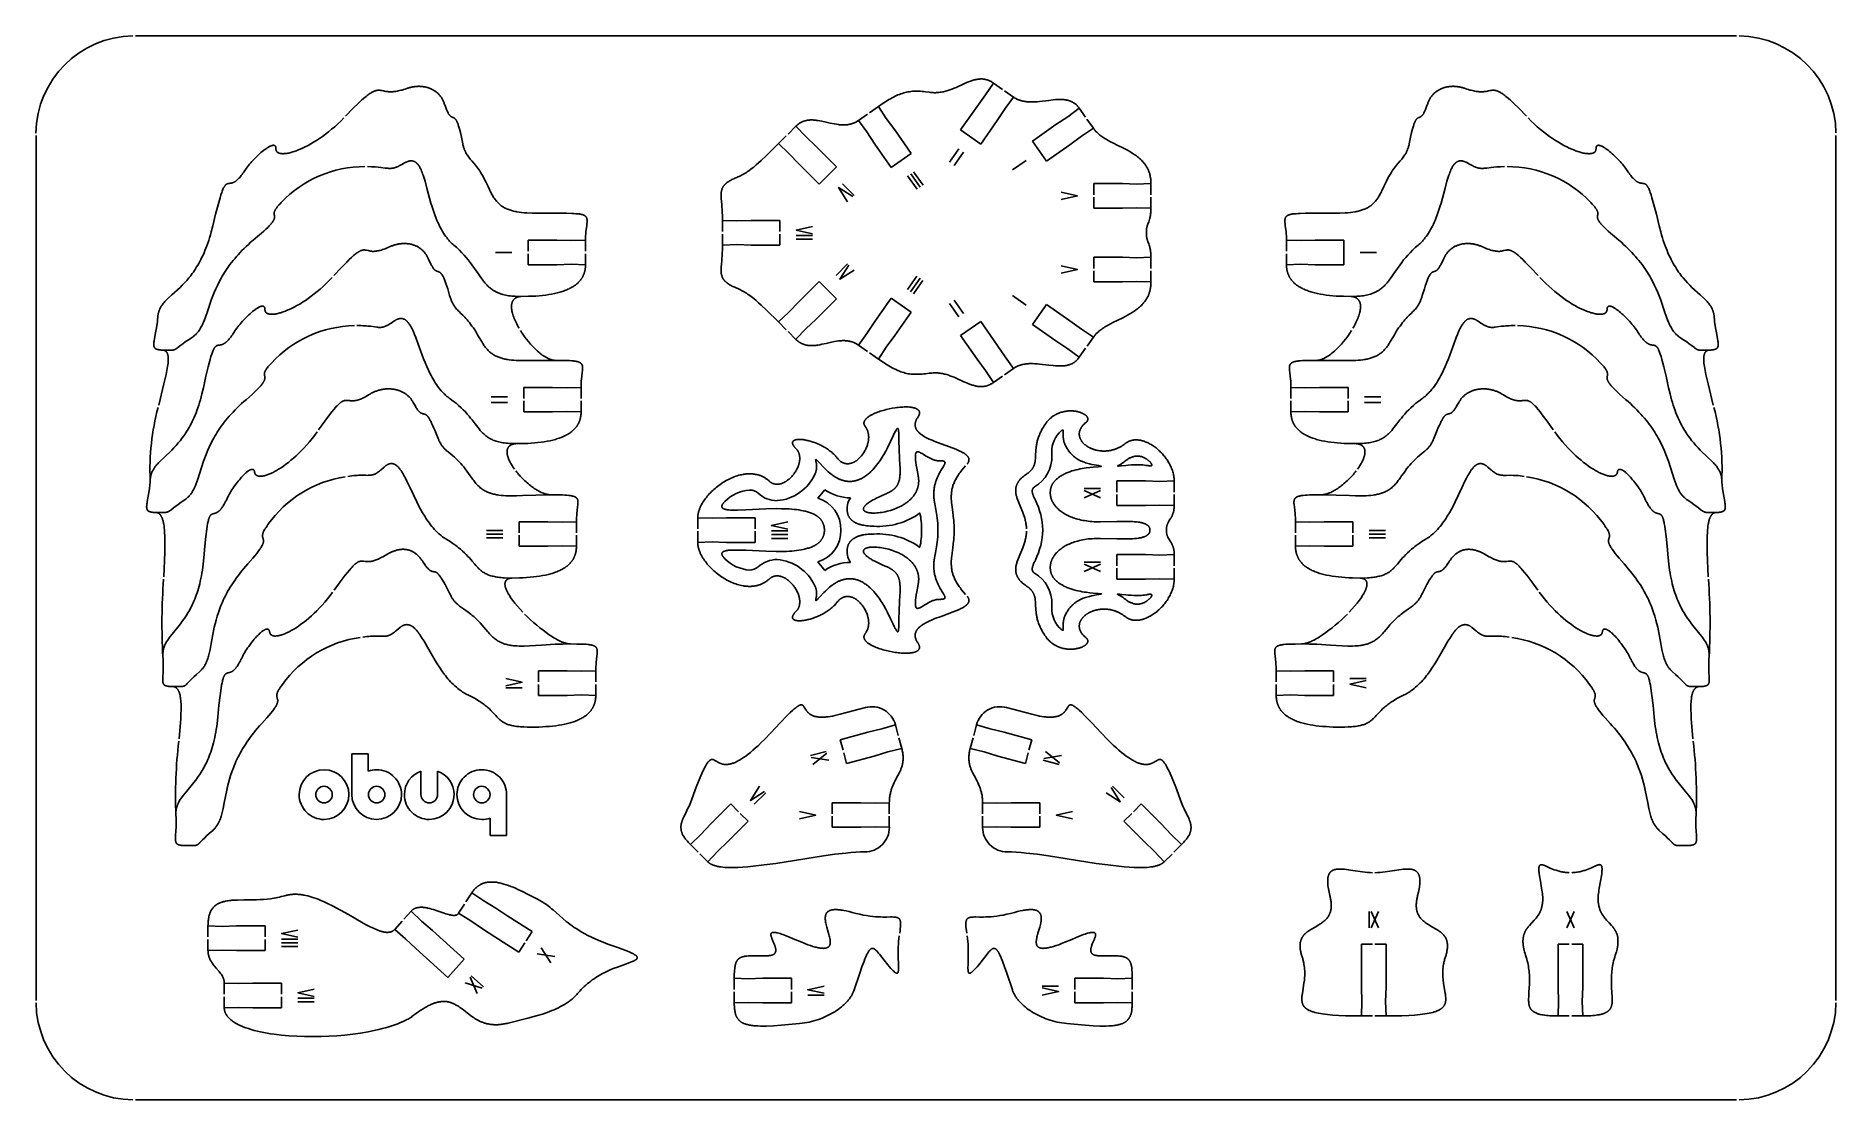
# Model space of a CAD drawing. Extents: x 2 to 222, y 1 to 131.
import ezdxf

# ---------------------------------------------------------------- set-up
doc = ezdxf.new("R2010")
doc.units = 0
doc.header["$MEASUREMENT"] = 0
doc.layers.add('DEFAULT', color=18, linetype='CONTINUOUS')

msp = doc.modelspace()

# ---------------------------------------------------------------- linework, layer by layer
at = {"layer": 'DEFAULT', "color": 1}
for p, q in [((209.37, 131.39), (13.67, 131.39)), ((118.55, 125.64), (117.58, 124.18)), ((119.65, 124.87), (118.55, 125.64)), ((117.58, 124.18), (116.54, 122.78)), ((121, 123.92), (119.9, 124.7)), ((119.96, 122.52), (121, 123.93)), ((103.14, 121.84), (102.04, 121.06)), ((102.04, 121.06), (103.08, 119.66)), ((104.49, 122.78), (103.39, 122.01)), ((105.45, 121.32), (104.49, 122.78)), ((106.5, 119.91), (105.45, 121.32)), ((116.54, 122.78), (114.53, 119.91)), ((116.99, 118.19), (118.99, 121.06)), ((118.99, 121.06), (119.96, 122.52)), ((127.63, 121.53), (126.17, 120.56)), ((129.04, 122.57), (127.63, 121.53)), ((129.81, 121.46), (129.04, 122.56)), ((130.76, 120.11), (129.98, 121.21)), ((1.53, 13.53), (1.53, 119.23)), ((93.23, 119.2), (92.28, 118.24)), ((94.4, 120.37), (93.45, 119.41)), ((95.6, 119.09), (94.4, 120.37)), ((96.87, 117.89), (95.6, 119.09)), ((103.08, 119.66), (104.04, 118.19)), ((108.51, 117.05), (106.5, 119.91)), ((114.53, 119.91), (116.99, 118.19)), ((126.17, 120.56), (123.3, 118.55)), ((127.89, 118.11), (129.29, 119.15)), ((129.29, 119.15), (130.76, 120.11)), ((221.52, 13.53), (221.52, 119.23)), ((92.28, 118.25), (93.55, 117.04)), ((93.55, 117.04), (94.75, 115.77)), ((99.35, 115.42), (96.87, 117.89)), ((104.04, 118.19), (106.05, 115.33)), ((106.05, 115.33), (108.51, 117.05)), ((123.3, 118.55), (125.03, 116.1)), ((125.03, 116.1), (127.89, 118.11)), ((94.75, 115.77), (97.23, 113.3)), ((97.23, 113.3), (99.35, 115.42)), ((134.3, 113.35), (130.8, 113.35)), ((130.8, 113.35), (130.8, 111.99)), ((136.05, 113.3), (134.3, 113.35)), ((137.8, 113.35), (136.05, 113.3)), ((137.8, 111.99), (137.8, 113.35)), ((130.8, 111.7), (130.8, 110.35)), ((130.8, 110.35), (134.3, 110.35)), ((134.3, 110.35), (136.05, 110.4)), ((136.05, 110.4), (137.8, 110.35)), ((137.8, 110.34), (137.8, 111.7)), ((85.45, 107.49), (85.45, 108.84)), ((87.2, 108.8), (85.45, 108.84)), ((88.95, 108.84), (87.2, 108.8)), ((92.45, 108.84), (88.95, 108.84)), ((92.45, 107.49), (92.45, 108.84)), ((65.19, 106.44), (61.69, 106.44)), ((61.69, 106.44), (61.69, 105.09)), ((66.94, 106.39), (65.19, 106.44)), ((68.69, 106.44), (66.94, 106.39)), ((68.69, 105.09), (68.69, 106.44)), ((85.45, 105.84), (85.45, 107.19)), ((85.45, 105.85), (87.2, 105.9)), ((87.2, 105.9), (88.95, 105.85)), ((88.95, 105.85), (92.45, 105.85)), ((92.45, 105.85), (92.45, 107.19)), ((154.36, 105.09), (154.36, 106.44)), ((156.11, 106.39), (154.36, 106.44)), ((157.86, 106.44), (156.11, 106.39)), ((161.36, 106.44), (157.86, 106.44)), ((161.36, 103.44), (161.36, 106.44)), ((61.69, 104.79), (61.69, 103.44)), ((61.69, 103.44), (65.19, 103.44)), ((65.19, 103.44), (66.94, 103.49)), ((66.94, 103.49), (68.69, 103.44)), ((68.69, 103.44), (68.69, 104.79)), ((134.3, 104.35), (130.8, 104.35)), ((130.8, 104.35), (130.8, 103)), ((136.05, 104.3), (134.3, 104.35)), ((137.8, 104.35), (136.05, 104.3)), ((137.8, 103), (137.8, 104.35)), ((154.36, 103.44), (154.36, 104.79)), ((154.36, 103.44), (156.11, 103.49)), ((156.11, 103.49), (157.86, 103.44)), ((157.86, 103.44), (161.36, 103.44)), ((97.23, 101.4), (94.75, 98.92)), ((99.35, 99.28), (97.23, 101.4)), ((130.8, 102.7), (130.8, 101.35)), ((130.8, 101.35), (134.3, 101.35)), ((134.3, 101.35), (136.05, 101.4)), ((136.05, 101.4), (137.8, 101.35)), ((137.8, 101.34), (137.8, 102.7)), ((96.87, 96.8), (99.35, 99.28)), ((106.05, 99.36), (104.04, 96.5)), ((108.51, 97.64), (106.05, 99.36)), ((93.55, 97.65), (92.28, 96.45)), ((94.75, 98.92), (93.55, 97.65)), ((95.6, 95.6), (96.87, 96.8)), ((106.5, 94.78), (108.51, 97.64)), ((125.03, 98.6), (123.3, 96.14)), ((127.89, 96.59), (125.03, 98.6)), ((93.23, 95.49), (92.28, 96.45)), ((94.4, 94.32), (93.45, 95.28)), ((94.4, 94.33), (95.6, 95.6)), ((103.08, 95.04), (102.04, 93.63)), ((104.04, 96.5), (103.08, 95.04)), ((105.45, 93.37), (106.5, 94.78)), ((116.99, 96.5), (114.53, 94.78)), ((114.53, 94.78), (116.54, 91.91)), ((118.99, 93.63), (116.99, 96.5)), ((123.3, 96.14), (126.17, 94.13)), ((129.29, 95.55), (127.89, 96.59)), ((130.76, 94.59), (129.29, 95.55)), ((103.14, 92.85), (102.04, 93.63)), ((104.49, 91.91), (103.39, 92.68)), ((104.49, 91.91), (105.45, 93.37)), ((119.96, 92.17), (118.99, 93.63)), ((126.17, 94.13), (127.63, 93.17)), ((127.63, 93.17), (129.04, 92.13)), ((129.81, 93.23), (129.04, 92.13)), ((130.76, 94.59), (129.99, 93.48)), ((116.54, 91.91), (117.58, 90.51)), ((117.58, 90.51), (118.55, 89.05)), ((121, 90.77), (119.9, 89.99)), ((121, 90.77), (119.96, 92.17)), ((64.64, 88.46), (61.14, 88.46)), ((61.14, 88.46), (61.14, 87.11)), ((66.39, 88.41), (64.64, 88.46)), ((68.14, 88.46), (66.39, 88.41)), ((68.14, 87.11), (68.14, 88.46)), ((119.65, 89.82), (118.55, 89.05)), ((154.91, 87.11), (154.91, 88.46)), ((156.66, 88.41), (154.91, 88.46)), ((158.41, 88.46), (156.66, 88.41)), ((161.91, 88.46), (158.41, 88.46)), ((161.91, 87.11), (161.91, 88.46)), ((61.14, 86.81), (61.14, 85.46)), ((68.14, 85.46), (68.14, 86.81)), ((154.91, 85.46), (154.91, 86.81)), ((161.91, 86.81), (161.91, 85.46)), ((61.14, 85.46), (64.64, 85.46)), ((64.64, 85.46), (66.39, 85.51)), ((66.39, 85.51), (68.14, 85.46)), ((156.66, 85.51), (154.91, 85.46)), ((158.41, 85.46), (156.66, 85.51)), ((161.91, 85.46), (158.41, 85.46)), ((137.14, 77.02), (133.64, 77.02)), ((133.64, 77.02), (133.64, 75.67)), ((138.89, 76.97), (137.14, 77.02)), ((140.64, 77.02), (138.89, 76.97)), ((140.64, 75.67), (140.64, 77.02)), ((133.64, 75.37), (133.64, 74.02)), ((140.64, 74.02), (140.64, 75.37)), ((133.64, 74.02), (137.14, 74.02)), ((137.14, 74.02), (138.89, 74.07)), ((138.89, 74.07), (140.64, 74.02)), ((64.08, 72.04), (60.58, 72.04)), ((60.58, 72.04), (60.58, 70.68)), ((65.83, 71.99), (64.08, 72.04)), ((67.58, 72.04), (65.83, 71.99)), ((67.58, 70.68), (67.58, 72.04)), ((82.41, 71.17), (82.41, 72.52)), ((84.16, 72.47), (82.41, 72.52)), ((82.41, 69.52), (82.41, 70.87)), ((85.91, 72.52), (84.16, 72.47)), ((89.41, 72.52), (85.91, 72.52)), ((89.41, 71.17), (89.41, 72.52)), ((89.41, 69.52), (89.41, 70.87)), ((155.47, 70.68), (155.47, 72.04)), ((157.22, 71.99), (155.47, 72.04)), ((158.97, 72.04), (157.22, 71.99)), ((162.47, 72.04), (158.97, 72.04)), ((162.47, 70.68), (162.47, 72.04)), ((60.58, 70.38), (60.58, 69.04)), ((60.58, 69.04), (64.08, 69.04)), ((64.08, 69.04), (65.83, 69.09)), ((65.83, 69.09), (67.58, 69.04)), ((67.58, 69.04), (67.58, 70.38)), ((82.41, 69.52), (84.16, 69.57)), ((84.16, 69.57), (85.91, 69.52)), ((85.91, 69.52), (89.41, 69.52)), ((155.47, 69.04), (155.47, 70.38)), ((157.22, 69.09), (155.47, 69.04)), ((158.97, 69.04), (157.22, 69.09)), ((162.47, 69.04), (158.97, 69.04)), ((162.47, 70.38), (162.47, 69.04)), ((137.14, 68.02), (133.64, 68.02)), ((133.64, 68.02), (133.64, 66.67)), ((133.64, 66.37), (133.64, 65.02)), ((138.89, 67.97), (137.14, 68.02)), ((140.64, 68.02), (138.89, 67.97)), ((140.64, 66.67), (140.64, 68.02)), ((140.64, 65.02), (140.64, 66.37)), ((133.64, 65.02), (137.14, 65.02)), ((137.14, 65.02), (138.89, 65.07)), ((138.89, 65.07), (140.64, 65.02)), ((66.44, 53.82), (62.94, 53.82)), ((62.94, 53.82), (62.94, 52.47)), ((68.19, 53.77), (66.44, 53.82)), ((69.94, 53.82), (68.19, 53.77)), ((69.94, 52.47), (69.94, 53.82)), ((153.11, 52.47), (153.11, 53.82)), ((154.86, 53.77), (153.11, 53.82)), ((156.61, 53.82), (154.86, 53.77)), ((160.11, 53.82), (156.61, 53.82)), ((160.11, 52.47), (160.11, 53.82)), ((62.94, 52.17), (62.94, 50.82)), ((62.94, 50.82), (66.44, 50.82)), ((66.44, 50.82), (68.19, 50.87)), ((68.19, 50.87), (69.94, 50.82)), ((69.94, 50.82), (69.94, 52.17)), ((153.11, 50.82), (153.11, 52.17)), ((154.86, 50.87), (153.11, 50.82)), ((156.61, 50.82), (154.86, 50.87)), ((160.11, 50.82), (156.61, 50.82)), ((160.11, 52.17), (160.11, 50.82)), ((99.81, 48.51), (102.9, 49.34)), ((120.15, 49.34), (123.24, 48.51)), ((103.19, 46.31), (99.81, 45.41)), ((104.89, 46.72), (103.19, 46.31)), ((106.57, 47.22), (104.89, 46.72)), ((106.92, 45.92), (106.57, 47.22)), ((116.47, 47.22), (116.13, 45.92)), ((118.15, 46.72), (116.47, 47.22)), ((119.85, 46.31), (118.15, 46.72)), ((123.24, 45.41), (119.85, 46.31)), ((99.81, 45.41), (100.16, 44.11)), ((105.64, 43.92), (107.35, 44.32)), ((107.35, 44.32), (107, 45.62)), ((116.05, 45.62), (115.7, 44.32)), ((117.4, 43.92), (115.7, 44.32)), ((122.89, 44.11), (123.24, 45.41)), ((100.24, 43.81), (100.59, 42.51)), ((100.59, 42.51), (103.97, 43.41)), ((103.97, 43.41), (105.64, 43.92)), ((119.08, 43.41), (117.4, 43.92)), ((122.46, 42.51), (119.08, 43.41)), ((122.81, 43.81), (122.46, 42.51)), ((86.45, 37.56), (83.97, 35.09)), ((87.4, 36.6), (86.45, 37.56)), ((102.32, 37.7), (98.82, 37.7)), ((98.82, 37.7), (98.82, 36.35)), ((104.07, 37.65), (102.32, 37.7)), ((105.82, 37.7), (104.07, 37.65)), ((105.82, 36.35), (105.82, 37.7)), ((117.22, 36.35), (117.22, 37.7)), ((117.22, 37.7), (118.97, 37.65)), ((118.97, 37.65), (120.72, 37.7)), ((120.72, 37.7), (124.22, 37.7)), ((124.22, 37.7), (124.22, 36.35)), ((136.6, 37.56), (135.65, 36.6)), ((139.07, 35.09), (136.6, 37.56)), ((86.09, 32.97), (88.57, 35.44)), ((88.57, 35.44), (87.61, 36.39)), ((98.82, 36.05), (98.82, 34.7)), ((105.82, 34.7), (105.82, 36.05)), ((117.22, 34.7), (117.22, 36.05)), ((124.22, 36.05), (124.22, 34.7)), ((134.48, 35.44), (135.44, 36.39)), ((136.95, 32.97), (134.48, 35.44)), ((82.77, 33.81), (81.5, 32.61)), ((83.97, 35.09), (82.77, 33.81)), ((98.82, 34.7), (102.32, 34.7)), ((102.32, 34.7), (104.07, 34.75)), ((104.07, 34.75), (105.82, 34.7)), ((118.97, 34.75), (117.22, 34.7)), ((120.72, 34.7), (118.97, 34.75)), ((124.22, 34.7), (120.72, 34.7)), ((140.28, 33.81), (139.07, 35.09)), ((141.55, 32.61), (140.28, 33.81)), ((82.45, 31.65), (81.5, 32.61)), ((83.62, 30.49), (82.66, 31.45)), ((83.62, 30.49), (84.82, 31.76)), ((84.82, 31.76), (86.09, 32.97)), ((138.23, 31.76), (136.95, 32.97)), ((139.43, 30.49), (138.23, 31.76)), ((140.39, 31.44), (139.43, 30.49)), ((141.55, 32.61), (140.6, 31.65)), ((54.81, 26.71), (54.08, 25.58)), ((54.81, 26.71), (56.25, 25.72)), ((47.38, 24.46), (46.48, 23.46)), ((48.65, 23.25), (47.38, 24.46)), ((53.91, 25.33), (53.18, 24.2)), ((56.25, 25.72), (57.74, 24.81)), ((57.74, 24.81), (59.21, 23.86)), ((22.54, 21.3), (22.54, 22.65)), ((24.29, 22.6), (22.54, 22.65)), ((26.04, 22.65), (24.29, 22.6)), ((29.54, 22.65), (26.04, 22.65)), ((29.54, 21.3), (29.54, 22.65)), ((46.28, 23.24), (45.37, 22.23)), ((45.37, 22.23), (46.7, 21.09)), ((49.98, 22.11), (48.65, 23.25)), ((51.27, 20.93), (49.98, 22.11)), ((53.18, 24.2), (54.67, 23.29)), ((54.67, 23.29), (56.11, 22.29)), ((56.11, 22.29), (57.59, 21.34)), ((59.21, 23.86), (62.15, 21.96)), ((22.54, 19.65), (22.54, 21)), ((29.54, 21), (29.54, 19.65)), ((46.7, 21.09), (47.96, 19.88)), ((47.96, 19.88), (49.26, 18.71)), ((53.86, 18.58), (51.27, 20.93)), ((57.59, 21.34), (60.52, 19.44)), ((60.52, 19.44), (61.26, 20.57)), ((62.15, 21.96), (61.42, 20.82)), ((163.53, 15.15), (163.53, 20.41)), ((163.53, 20.41), (164.88, 20.41)), ((166.53, 20.41), (165.18, 20.41)), ((166.53, 15.15), (166.53, 20.41)), ((187.57, 15.15), (187.57, 20.41)), ((187.57, 20.41), (188.92, 20.41)), ((190.57, 20.41), (189.22, 20.41)), ((190.57, 15.15), (190.57, 20.41)), ((24.29, 19.7), (22.54, 19.65)), ((26.04, 19.65), (24.29, 19.7)), ((29.54, 19.65), (26.04, 19.65)), ((49.26, 18.71), (51.85, 16.36)), ((51.85, 16.36), (53.86, 18.58)), ((24.54, 14.3), (24.54, 15.65)), ((24.54, 15.65), (26.29, 15.6)), ((26.29, 15.6), (28.04, 15.65)), ((28.04, 15.65), (31.54, 15.65)), ((31.54, 15.65), (31.54, 14.3)), ((86.87, 14.9), (86.87, 16.25)), ((88.62, 16.2), (86.87, 16.25)), ((90.37, 16.25), (88.62, 16.2)), ((93.86, 16.25), (90.37, 16.25)), ((93.86, 14.9), (93.86, 16.25)), ((132.01, 16.25), (128.51, 16.25)), ((128.51, 16.25), (128.51, 14.9)), ((133.76, 16.2), (132.01, 16.25)), ((135.51, 16.25), (133.76, 16.2)), ((135.51, 14.9), (135.51, 16.25)), ((24.54, 12.65), (24.54, 14)), ((31.54, 14), (31.54, 12.65)), ((86.87, 13.25), (86.87, 14.6)), ((88.62, 13.3), (86.87, 13.25)), ((90.37, 13.25), (88.62, 13.3)), ((93.86, 13.25), (90.37, 13.25)), ((93.86, 14.6), (93.86, 13.25)), ((128.51, 14.6), (128.51, 13.25)), ((128.51, 13.25), (132.01, 13.25)), ((132.01, 13.25), (133.76, 13.3)), ((133.76, 13.3), (135.51, 13.25)), ((135.51, 13.25), (135.51, 14.6)), ((163.58, 13.4), (163.53, 15.15)), ((163.53, 11.65), (163.58, 13.4)), ((166.48, 13.4), (166.53, 15.15)), ((166.53, 11.65), (166.48, 13.4)), ((187.62, 13.4), (187.57, 15.15)), ((187.57, 11.65), (187.62, 13.4)), ((190.52, 13.4), (190.57, 15.15)), ((190.57, 11.65), (190.52, 13.4)), ((26.29, 12.7), (24.54, 12.65)), ((28.04, 12.65), (26.29, 12.7)), ((31.54, 12.65), (28.04, 12.65)), ((164.88, 11.65), (163.53, 11.65)), ((166.53, 11.65), (165.18, 11.65)), ((188.92, 11.65), (187.57, 11.65)), ((190.57, 11.65), (189.22, 11.65)), ((209.37, 1.39), (13.67, 1.39))]:
    msp.add_line(p, q, dxfattribs=at)
at = {"layer": 'DEFAULT', "color": 250}
for p, q in [((114.33, 117.61), (113.19, 115.97)), ((114.9, 117.21), (113.75, 115.58)), ((108.43, 114.55), (109.57, 112.91)), ((108.79, 114.8), (109.94, 113.17)), ((122.53, 116.18), (120.89, 115.03)), ((100.1, 113.33), (101.51, 111.92)), ((108.06, 114.29), (109.21, 112.66)), ((94.45, 107.01), (96.45, 107.01)), ((94.45, 106.56), (96.45, 106.56)), ((59.69, 104.94), (57.69, 104.94)), ((99.31, 102.14), (100.72, 103.56)), ((163.36, 104.94), (165.36, 104.94)), ((108.06, 100.4), (109.2, 102.03)), ((108.42, 100.14), (109.57, 101.78)), ((108.79, 99.89), (109.93, 101.52)), ((114.89, 97.47), (113.75, 99.11)), ((122.53, 98.52), (120.89, 99.67)), ((114.33, 97.08), (113.18, 98.71)), ((59.14, 87.31), (57.15, 87.31)), ((59.14, 86.62), (57.15, 86.62)), ((163.9, 87.31), (165.9, 87.31)), ((163.9, 86.62), (165.9, 86.62)), ((131.64, 76.08), (129.65, 76.08)), ((129.65, 75.85), (131.64, 74.96)), ((131.64, 75.85), (129.65, 74.96)), ((58.58, 70.98), (56.58, 70.98)), ((58.58, 70.54), (56.58, 70.54)), ((91.41, 70.91), (93.4, 70.91)), ((91.41, 70.46), (93.4, 70.46)), ((164.47, 70.98), (166.46, 70.98)), ((164.47, 70.54), (166.46, 70.54)), ((58.58, 70.09), (56.58, 70.09)), ((91.41, 70.01), (93.4, 70.01)), ((164.47, 70.09), (166.46, 70.09)), ((131.64, 67.08), (129.65, 67.08)), ((129.65, 66.85), (131.64, 65.96)), ((131.64, 66.85), (129.65, 65.96)), ((162.11, 52.87), (164.11, 52.87)), ((60.94, 51.76), (58.94, 51.76)), ((42.14, 43.7), (40.12, 43.7)), ((40.12, 43.7), (40.12, 38.7)), ((42.14, 41.56), (42.14, 43.7)), ((98.12, 43.98), (96.19, 43.46)), ((96.25, 43.25), (98.41, 42.91)), ((98.18, 43.77), (96.48, 42.39)), ((124.64, 42.9), (126.56, 42.39)), ((124.69, 43.12), (126.85, 43.46)), ((126.62, 42.6), (124.92, 43.98)), ((48.57, 41.56), (48.57, 38.7)), ((50.6, 38.7), (50.6, 41.56)), ((133.11, 39.72), (134.52, 38.31)), ((59.05, 33.7), (59.05, 38.7)), ((90.73, 38.93), (89.32, 37.52)), ((57.03, 35.83), (57.03, 33.7)), ((57.03, 33.7), (59.05, 33.7)), ((164.47, 22.41), (164.47, 24.4)), ((164.7, 24.4), (165.59, 22.41)), ((164.7, 22.41), (165.59, 24.4)), ((188.62, 24.4), (189.51, 22.41)), ((188.62, 22.41), (189.51, 24.4)), ((31.54, 21.04), (33.54, 21.04)), ((31.54, 20.59), (33.54, 20.59)), ((31.54, 20.15), (33.54, 20.15)), ((63.26, 19.98), (64.45, 18.15)), ((64.94, 18.9), (62.78, 19.24)), ((56.05, 15.04), (53.97, 15.72)), ((54.57, 16.38), (55.45, 14.38)), ((54.72, 16.54), (56.2, 15.2)), ((33.54, 13.82), (35.54, 13.82)), ((33.54, 13.37), (35.54, 13.37)), ((97.86, 14.19), (95.86, 14.19)), ((124.52, 15.31), (126.51, 15.31))]:
    msp.add_line(p, q, dxfattribs=at)
at = {"layer": 'DEFAULT', "color": 5}
for p, q in [((97.08, 74.91), (97.93, 75.94)), ((97.93, 66.09), (97.08, 67.13))]:
    msp.add_line(p, q, dxfattribs=at)
at = {"layer": 'DEFAULT', "color": 1}
for points in [[(110.71, 124.51), (110.86, 124.49), (111.01, 124.48), (111.16, 124.47), (111.31, 124.46), (111.45, 124.46), (111.6, 124.47), (111.74, 124.48), (111.88, 124.49), (112.02, 124.51), (112.16, 124.53), (112.3, 124.55), (112.43, 124.58), (112.57, 124.61), (112.7, 124.65), (112.83, 124.68), (112.96, 124.72), (113.09, 124.76), (113.22, 124.81), (113.48, 124.9), (113.73, 125), (113.97, 125.11), (114.93, 125.54), (115.39, 125.74), (115.62, 125.83), (115.85, 125.91), (115.96, 125.95), (116.07, 125.98), (116.18, 126.02), (116.3, 126.04), (116.41, 126.07), (116.52, 126.09), (116.63, 126.11), (116.69, 126.12), (116.74, 126.12), (116.8, 126.13), (116.85, 126.13), (116.91, 126.14), (116.97, 126.14), (117.02, 126.14), (117.08, 126.14), (117.13, 126.14), (117.19, 126.14), (117.24, 126.13), (117.3, 126.13), (117.36, 126.12), (117.41, 126.11), (117.47, 126.1), (117.52, 126.09), (117.58, 126.08), (117.64, 126.07), (117.69, 126.05), (117.75, 126.04), (117.81, 126.02), (117.86, 126), (117.92, 125.98), (117.97, 125.96), (118.03, 125.93), (118.09, 125.91), (118.14, 125.88), (118.2, 125.85), (118.26, 125.82), (118.32, 125.79), (118.37, 125.76), (118.43, 125.72), (118.49, 125.68), (118.55, 125.64)], [(39.36, 121.59), (40.25, 122.51), (40.99, 123.23), (41.31, 123.53), (41.6, 123.79), (41.87, 124.01), (41.99, 124.11), (42.11, 124.2), (42.22, 124.28), (42.33, 124.35), (42.43, 124.42), (42.53, 124.48), (42.62, 124.53), (42.67, 124.55), (42.71, 124.58), (42.76, 124.6), (42.8, 124.62), (42.84, 124.63), (42.88, 124.65), (42.92, 124.67), (42.96, 124.68), (43, 124.69), (43.04, 124.7), (43.07, 124.71), (43.11, 124.72), (43.15, 124.73), (43.18, 124.74), (43.22, 124.74), (43.25, 124.75), (43.29, 124.75), (43.32, 124.75), (43.35, 124.76), (43.39, 124.76), (43.42, 124.76), (43.45, 124.76), (43.49, 124.76), (43.52, 124.75), (43.55, 124.75), (43.58, 124.75), (43.65, 124.74), (43.71, 124.73), (43.85, 124.71), (43.98, 124.68), (44.13, 124.65), (44.28, 124.62), (44.36, 124.61), (44.44, 124.6), (44.53, 124.59), (44.62, 124.58), (44.71, 124.57), (44.81, 124.57), (44.92, 124.57), (45.03, 124.57), (45.14, 124.58), (45.26, 124.59), (45.38, 124.6), (45.52, 124.62), (45.65, 124.64), (45.8, 124.67), (45.95, 124.71), (46.11, 124.75), (46.28, 124.79), (46.45, 124.85), (46.64, 124.9), (46.83, 124.97)], [(46.83, 124.97), (46.92, 125), (47.01, 125.03), (47.1, 125.06), (47.19, 125.08), (47.29, 125.11), (47.38, 125.13), (47.47, 125.15), (47.56, 125.17), (47.65, 125.18), (47.74, 125.19), (47.83, 125.21), (47.92, 125.22), (48.01, 125.22), (48.1, 125.23), (48.19, 125.23), (48.28, 125.24), (48.37, 125.24), (48.46, 125.23), (48.55, 125.23), (48.64, 125.22), (48.72, 125.22), (48.81, 125.21), (48.9, 125.19), (48.98, 125.18), (49.07, 125.16), (49.15, 125.15), (49.23, 125.13), (49.32, 125.11), (49.4, 125.08), (49.48, 125.06), (49.56, 125.03), (49.64, 125), (49.72, 124.97), (49.79, 124.94), (49.87, 124.9), (49.94, 124.86), (50.02, 124.83), (50.09, 124.79), (50.16, 124.74), (50.23, 124.7), (50.3, 124.65), (50.37, 124.6), (50.44, 124.55), (50.5, 124.5), (50.56, 124.45), (50.63, 124.39), (50.69, 124.33), (50.75, 124.27), (50.8, 124.21), (50.86, 124.14), (50.92, 124.08), (50.97, 124.01), (51.02, 123.94), (51.07, 123.87), (51.12, 123.8), (51.16, 123.72), (51.21, 123.64), (51.25, 123.56), (51.29, 123.48), (51.33, 123.4), (51.37, 123.31), (51.4, 123.23), (51.43, 123.14), (51.46, 123.05)], [(104.49, 122.78), (104.94, 123.09), (105.36, 123.36), (105.76, 123.61), (105.96, 123.72), (106.15, 123.83), (106.33, 123.93), (106.52, 124.02), (106.7, 124.11), (106.87, 124.18), (107.05, 124.26), (107.23, 124.32), (107.4, 124.38), (107.58, 124.43), (107.75, 124.48), (107.93, 124.52), (108.1, 124.56), (108.28, 124.58), (108.46, 124.61), (108.65, 124.63), (108.83, 124.64), (109.02, 124.64), (109.21, 124.64), (109.41, 124.64), (109.61, 124.63), (109.82, 124.62), (110.03, 124.6), (110.25, 124.57), (110.71, 124.51)], [(121, 123.93), (121.06, 123.89), (121.12, 123.85), (121.18, 123.81), (121.23, 123.78), (121.29, 123.74), (121.36, 123.71), (121.42, 123.68), (121.48, 123.65), (121.54, 123.63), (121.6, 123.6), (121.66, 123.58), (121.73, 123.55), (121.79, 123.53), (121.85, 123.51), (121.92, 123.49), (121.98, 123.47), (122.05, 123.46), (122.11, 123.44), (122.24, 123.42), (122.37, 123.39), (122.51, 123.37), (122.64, 123.36), (122.78, 123.35), (122.91, 123.34), (123.05, 123.33), (123.19, 123.33), (123.33, 123.33), (123.61, 123.34), (123.89, 123.36), (124.17, 123.39), (125.3, 123.52), (125.85, 123.58), (126.12, 123.61), (126.39, 123.62), (126.52, 123.63), (126.65, 123.63), (126.78, 123.63), (126.91, 123.62), (127.03, 123.62), (127.16, 123.61), (127.28, 123.59), (127.4, 123.57), (127.46, 123.56), (127.52, 123.55), (127.58, 123.54), (127.64, 123.53), (127.7, 123.51), (127.75, 123.49), (127.81, 123.48), (127.87, 123.46), (127.92, 123.44), (127.98, 123.42), (128.03, 123.39), (128.09, 123.37), (128.14, 123.34), (128.19, 123.32), (128.25, 123.29), (128.3, 123.26), (128.35, 123.23), (128.4, 123.2), (128.45, 123.16), (128.5, 123.13), (128.55, 123.09), (128.6, 123.05), (128.64, 123.01), (128.69, 122.97), (128.74, 122.92), (128.78, 122.88), (128.83, 122.83), (128.87, 122.78), (128.91, 122.73), (128.95, 122.68), (129, 122.62), (129.04, 122.57)], [(171.59, 123.05), (171.62, 123.14), (171.65, 123.23), (171.68, 123.31), (171.72, 123.4), (171.76, 123.48), (171.8, 123.56), (171.84, 123.64), (171.89, 123.72), (171.93, 123.8), (171.98, 123.87), (172.03, 123.94), (172.08, 124.01), (172.13, 124.08), (172.19, 124.14), (172.24, 124.21), (172.3, 124.27), (172.36, 124.33), (172.42, 124.39), (172.48, 124.45), (172.55, 124.5), (172.61, 124.55), (172.68, 124.6), (172.75, 124.65), (172.82, 124.7), (172.89, 124.74), (172.96, 124.79), (173.03, 124.83), (173.1, 124.86), (173.18, 124.9), (173.25, 124.94), (173.33, 124.97), (173.41, 125), (173.49, 125.03), (173.57, 125.06), (173.65, 125.08), (173.73, 125.11), (173.81, 125.13), (173.9, 125.15), (173.98, 125.16), (174.07, 125.18), (174.15, 125.19), (174.24, 125.21), (174.32, 125.22), (174.41, 125.22), (174.5, 125.23), (174.59, 125.23), (174.68, 125.24), (174.76, 125.24), (174.85, 125.23), (174.94, 125.23), (175.03, 125.22), (175.12, 125.22), (175.22, 125.21), (175.31, 125.19), (175.4, 125.18), (175.49, 125.17), (175.58, 125.15), (175.67, 125.13), (175.76, 125.11), (175.86, 125.08), (175.95, 125.06), (176.04, 125.03), (176.13, 125), (176.22, 124.97)], [(176.22, 124.97), (176.41, 124.9), (176.6, 124.85), (176.77, 124.79), (176.94, 124.75), (177.1, 124.71), (177.25, 124.67), (177.39, 124.64), (177.53, 124.62), (177.66, 124.6), (177.79, 124.59), (177.91, 124.58), (178.02, 124.57), (178.13, 124.57), (178.24, 124.57), (178.33, 124.57), (178.43, 124.58), (178.52, 124.59), (178.61, 124.6), (178.69, 124.61), (178.77, 124.62), (178.92, 124.65), (179.07, 124.68), (179.2, 124.71), (179.33, 124.73), (179.4, 124.74), (179.46, 124.75), (179.5, 124.75), (179.53, 124.75), (179.56, 124.76), (179.59, 124.76), (179.63, 124.76), (179.66, 124.76), (179.69, 124.76), (179.73, 124.75), (179.76, 124.75), (179.8, 124.75), (179.83, 124.74), (179.87, 124.74), (179.9, 124.73), (179.94, 124.72), (179.97, 124.71), (180.01, 124.7), (180.05, 124.69), (180.09, 124.68), (180.13, 124.67), (180.17, 124.65), (180.21, 124.63), (180.25, 124.62), (180.29, 124.6), (180.34, 124.58), (180.38, 124.55), (180.43, 124.53), (180.52, 124.48), (180.62, 124.42), (180.72, 124.35), (180.83, 124.28), (180.94, 124.2), (181.06, 124.11), (181.18, 124.01), (181.45, 123.79), (181.74, 123.53), (182.06, 123.23), (182.8, 122.51), (183.69, 121.59)], [(39.15, 121.38), (38.78, 121), (38.4, 120.65), (38.03, 120.31), (37.65, 119.99), (37.28, 119.68), (36.91, 119.39), (36.54, 119.12), (36.17, 118.87), (35.81, 118.63), (35.46, 118.41), (35.11, 118.2), (34.77, 118.02), (34.44, 117.84), (34.11, 117.69), (33.8, 117.55), (33.5, 117.43), (33.35, 117.37), (33.21, 117.32), (33.07, 117.27), (32.93, 117.23), (32.8, 117.19), (32.67, 117.15), (32.54, 117.12), (32.41, 117.09), (32.3, 117.07), (32.18, 117.05), (32.07, 117.04), (31.96, 117.03), (31.91, 117.02), (31.86, 117.02), (31.81, 117.02), (31.76, 117.01), (31.71, 117.01), (31.66, 117.01), (31.62, 117.02), (31.57, 117.02), (31.53, 117.02), (31.49, 117.03), (31.45, 117.03), (31.41, 117.04), (31.37, 117.05), (31.33, 117.05), (31.3, 117.06), (31.28, 117.07), (31.26, 117.07), (31.25, 117.08), (31.23, 117.09), (31.21, 117.09), (31.2, 117.1), (31.18, 117.11), (31.17, 117.11), (31.15, 117.12), (31.14, 117.13), (31.12, 117.13), (31.11, 117.14), (31.1, 117.15), (31.08, 117.16), (31.07, 117.17), (31.06, 117.17), (31.05, 117.18), (31.03, 117.19), (31.02, 117.2), (31.01, 117.21), (31, 117.22), (30.99, 117.23), (30.98, 117.24), (30.97, 117.25), (30.96, 117.26), (30.95, 117.28), (30.94, 117.29), (30.93, 117.3), (30.93, 117.31), (30.92, 117.32), (30.91, 117.33), (30.91, 117.35), (30.9, 117.36), (30.89, 117.37), (30.89, 117.39), (30.88, 117.4), (30.88, 117.41), (30.87, 117.43), (30.87, 117.44), (30.86, 117.46), (30.86, 117.47), (30.86, 117.49), (30.86, 117.5), (30.85, 117.52), (30.85, 117.53), (30.85, 117.55), (30.85, 117.56), (30.85, 117.58), (30.85, 117.6), (30.85, 117.61)], [(51.46, 123.05), (51.56, 122.77), (51.64, 122.53), (51.69, 122.42), (51.73, 122.32), (51.77, 122.23), (51.81, 122.15), (51.85, 122.07), (51.89, 122), (51.92, 121.93), (51.96, 121.87), (51.98, 121.85), (51.99, 121.82), (52.01, 121.8), (52.03, 121.77), (52.05, 121.75), (52.06, 121.73), (52.08, 121.71), (52.1, 121.69), (52.11, 121.67), (52.13, 121.66), (52.15, 121.64), (52.16, 121.62), (52.18, 121.61), (52.19, 121.6), (52.21, 121.58), (52.22, 121.57), (52.24, 121.56), (52.26, 121.55), (52.27, 121.54), (52.29, 121.53), (52.3, 121.52), (52.32, 121.52), (52.33, 121.51), (52.35, 121.5), (52.37, 121.49), (52.4, 121.47), (52.46, 121.45), (52.52, 121.43), (52.55, 121.42), (52.57, 121.4), (52.59, 121.4), (52.6, 121.39), (52.62, 121.38), (52.63, 121.37), (52.64, 121.36), (52.66, 121.35), (52.67, 121.34), (52.69, 121.33), (52.7, 121.32), (52.71, 121.31), (52.73, 121.3), (52.74, 121.28), (52.76, 121.27), (52.77, 121.25), (52.79, 121.24), (52.8, 121.22), (52.81, 121.2), (52.83, 121.18), (52.84, 121.16), (52.86, 121.14), (52.87, 121.12), (52.89, 121.09), (52.9, 121.07), (52.92, 121.04), (52.93, 121.02), (52.95, 120.99), (52.98, 120.92), (53.01, 120.85), (53.04, 120.78), (53.07, 120.7), (53.11, 120.61), (53.14, 120.51), (53.17, 120.41), (53.24, 120.17), (53.32, 119.9), (53.39, 119.59), (53.47, 119.25), (53.64, 118.42)], [(94.4, 120.37), (94.45, 120.42), (94.5, 120.46), (94.55, 120.51), (94.6, 120.55), (94.65, 120.59), (94.7, 120.63), (94.75, 120.67), (94.81, 120.7), (94.86, 120.74), (94.91, 120.77), (94.96, 120.8), (95.02, 120.83), (95.07, 120.86), (95.12, 120.89), (95.18, 120.91), (95.23, 120.93), (95.29, 120.96), (95.34, 120.98), (95.4, 121), (95.45, 121.01), (95.51, 121.03), (95.57, 121.04), (95.62, 121.06), (95.68, 121.07), (95.74, 121.08), (95.79, 121.09), (95.85, 121.1), (95.91, 121.11), (95.97, 121.11), (96.02, 121.12), (96.08, 121.12), (96.14, 121.13), (96.26, 121.13), (96.37, 121.13), (96.49, 121.13), (96.61, 121.12), (96.73, 121.11), (96.85, 121.1), (96.98, 121.08), (97.1, 121.06), (97.34, 121.02), (97.59, 120.97), (98.09, 120.86), (98.59, 120.75), (99.1, 120.64), (99.35, 120.6), (99.6, 120.56), (99.73, 120.55), (99.85, 120.54), (99.98, 120.53), (100.1, 120.52), (100.23, 120.52), (100.35, 120.52), (100.48, 120.53), (100.6, 120.54), (100.66, 120.55), (100.72, 120.55), (100.78, 120.56), (100.84, 120.57), (100.91, 120.58), (100.97, 120.6), (101.03, 120.61), (101.09, 120.62), (101.15, 120.64), (101.21, 120.66), (101.27, 120.68), (101.33, 120.7), (101.39, 120.72), (101.45, 120.74), (101.51, 120.77), (101.57, 120.79), (101.63, 120.82), (101.69, 120.85), (101.74, 120.88), (101.8, 120.91), (101.86, 120.95), (101.92, 120.98), (101.98, 121.02), (102.04, 121.06)], [(169.41, 118.42), (169.58, 119.25), (169.66, 119.59), (169.73, 119.9), (169.81, 120.17), (169.88, 120.41), (169.91, 120.51), (169.94, 120.61), (169.98, 120.7), (170.01, 120.78), (170.04, 120.85), (170.07, 120.92), (170.1, 120.99), (170.12, 121.02), (170.13, 121.04), (170.15, 121.07), (170.16, 121.09), (170.18, 121.12), (170.19, 121.14), (170.21, 121.16), (170.22, 121.18), (170.23, 121.2), (170.25, 121.22), (170.26, 121.24), (170.28, 121.25), (170.29, 121.27), (170.31, 121.28), (170.32, 121.3), (170.33, 121.31), (170.35, 121.32), (170.36, 121.33), (170.38, 121.34), (170.39, 121.35), (170.4, 121.36), (170.42, 121.37), (170.43, 121.38), (170.45, 121.39), (170.46, 121.4), (170.47, 121.4), (170.5, 121.42), (170.53, 121.43), (170.59, 121.45), (170.64, 121.47), (170.67, 121.49), (170.7, 121.5), (170.72, 121.51), (170.73, 121.52), (170.75, 121.52), (170.76, 121.53), (170.78, 121.54), (170.79, 121.55), (170.81, 121.56), (170.82, 121.57), (170.84, 121.58), (170.85, 121.6), (170.87, 121.61), (170.89, 121.62), (170.9, 121.64), (170.92, 121.66), (170.94, 121.67), (170.95, 121.69), (170.97, 121.71), (170.99, 121.73), (171, 121.75), (171.02, 121.77), (171.04, 121.8), (171.05, 121.82), (171.07, 121.85), (171.09, 121.87), (171.13, 121.93), (171.16, 122), (171.2, 122.07), (171.24, 122.15), (171.28, 122.23), (171.32, 122.32), (171.36, 122.42), (171.4, 122.53), (171.49, 122.77), (171.59, 123.05)], [(192.2, 117.61), (192.2, 117.6), (192.2, 117.58), (192.2, 117.56), (192.2, 117.55), (192.19, 117.53), (192.19, 117.52), (192.19, 117.5), (192.19, 117.49), (192.19, 117.47), (192.18, 117.46), (192.18, 117.44), (192.17, 117.43), (192.17, 117.41), (192.16, 117.4), (192.16, 117.39), (192.15, 117.37), (192.15, 117.36), (192.14, 117.35), (192.13, 117.33), (192.13, 117.32), (192.12, 117.31), (192.11, 117.3), (192.1, 117.29), (192.09, 117.28), (192.09, 117.26), (192.08, 117.25), (192.07, 117.24), (192.06, 117.23), (192.05, 117.22), (192.04, 117.21), (192.02, 117.2), (192.01, 117.19), (192, 117.18), (191.99, 117.17), (191.98, 117.17), (191.96, 117.16), (191.95, 117.15), (191.94, 117.14), (191.92, 117.13), (191.91, 117.13), (191.89, 117.12), (191.88, 117.11), (191.86, 117.11), (191.85, 117.1), (191.83, 117.09), (191.82, 117.09), (191.8, 117.08), (191.78, 117.07), (191.77, 117.07), (191.75, 117.06), (191.71, 117.05), (191.68, 117.05), (191.64, 117.04), (191.6, 117.03), (191.56, 117.03), (191.51, 117.02), (191.47, 117.02), (191.43, 117.02), (191.38, 117.01), (191.34, 117.01), (191.29, 117.01), (191.24, 117.02), (191.19, 117.02), (191.14, 117.02), (191.09, 117.03), (190.98, 117.04), (190.87, 117.05), (190.75, 117.07), (190.63, 117.09), (190.51, 117.12), (190.38, 117.15), (190.25, 117.19), (190.12, 117.23), (189.98, 117.27), (189.84, 117.32), (189.69, 117.37), (189.55, 117.43), (189.24, 117.55), (188.93, 117.69), (188.61, 117.84), (188.28, 118.01), (187.94, 118.2), (187.59, 118.41), (187.23, 118.63), (186.87, 118.87), (186.51, 119.12), (186.14, 119.39), (185.77, 119.68), (185.39, 119.98), (185.02, 120.31), (184.64, 120.64), (184.27, 121), (183.89, 121.37)], [(130.76, 120.11), (130.8, 120.06), (130.84, 120), (130.88, 119.94), (130.93, 119.89), (130.98, 119.84), (131.02, 119.78), (131.07, 119.73), (131.12, 119.68), (131.17, 119.63), (131.22, 119.58), (131.33, 119.48), (131.44, 119.39), (131.55, 119.29), (131.67, 119.2), (131.79, 119.11), (131.92, 119.03), (132.05, 118.94), (132.18, 118.86), (132.31, 118.78), (132.58, 118.62), (132.86, 118.47), (133.15, 118.32), (133.74, 118.02), (134.34, 117.73), (134.92, 117.42), (135.21, 117.26), (135.49, 117.09), (135.63, 117), (135.76, 116.91), (135.9, 116.82), (136.02, 116.73), (136.15, 116.63), (136.28, 116.53), (136.4, 116.43), (136.51, 116.32), (136.63, 116.21), (136.74, 116.1), (136.79, 116.05), (136.84, 115.99), (136.89, 115.93), (136.94, 115.87), (136.99, 115.81), (137.04, 115.75), (137.08, 115.68), (137.13, 115.62), (137.17, 115.56), (137.22, 115.49), (137.26, 115.42), (137.3, 115.35), (137.34, 115.29), (137.37, 115.22), (137.41, 115.14), (137.44, 115.07), (137.48, 115), (137.51, 114.92), (137.54, 114.85), (137.57, 114.77), (137.59, 114.69), (137.62, 114.61), (137.64, 114.53), (137.67, 114.45), (137.69, 114.36), (137.71, 114.28), (137.72, 114.19), (137.74, 114.1), (137.75, 114.01), (137.77, 113.92), (137.78, 113.83), (137.78, 113.74), (137.79, 113.64), (137.8, 113.54), (137.8, 113.45), (137.8, 113.35)], [(30.85, 117.61), (30.85, 117.65), (30.85, 117.68), (30.85, 117.69), (30.85, 117.71), (30.84, 117.72), (30.84, 117.74), (30.84, 117.75), (30.84, 117.76), (30.84, 117.77), (30.83, 117.79), (30.83, 117.8), (30.83, 117.81), (30.82, 117.82), (30.82, 117.83), (30.82, 117.84), (30.81, 117.85), (30.81, 117.86), (30.8, 117.87), (30.8, 117.88), (30.8, 117.89), (30.79, 117.9), (30.79, 117.91), (30.78, 117.92), (30.77, 117.93), (30.77, 117.93), (30.76, 117.94), (30.76, 117.95), (30.75, 117.96), (30.74, 117.96), (30.73, 117.97), (30.73, 117.97), (30.72, 117.98), (30.71, 117.98), (30.7, 117.99), (30.7, 117.99), (30.69, 118), (30.68, 118), (30.67, 118.01), (30.66, 118.01), (30.65, 118.01), (30.64, 118.02), (30.63, 118.02), (30.63, 118.02), (30.62, 118.02), (30.61, 118.02), (30.6, 118.03), (30.58, 118.03), (30.57, 118.03), (30.56, 118.03), (30.55, 118.03), (30.54, 118.03), (30.53, 118.03), (30.52, 118.03), (30.51, 118.03), (30.5, 118.03), (30.48, 118.03), (30.47, 118.02), (30.46, 118.02), (30.45, 118.02), (30.43, 118.02), (30.41, 118.01), (30.38, 118.01), (30.36, 118), (30.33, 117.99), (30.3, 117.98), (30.27, 117.97), (30.24, 117.96), (30.21, 117.95), (30.18, 117.94), (30.12, 117.91), (30.06, 117.88), (29.99, 117.84), (29.93, 117.81), (29.86, 117.76), (29.79, 117.72), (29.72, 117.67), (29.64, 117.62), (29.49, 117.52), (29.34, 117.4), (29.18, 117.28), (29.02, 117.14), (28.86, 117), (28.7, 116.86), (28.54, 116.7), (28.38, 116.55), (28.07, 116.23), (27.92, 116.06), (27.77, 115.9), (27.63, 115.73), (27.49, 115.57), (27.37, 115.41), (27.25, 115.25), (27.13, 115.09), (27.03, 114.94)], [(53.64, 118.42), (53.69, 118.2), (53.71, 118.09), (53.74, 117.99), (53.76, 117.9), (53.79, 117.81), (53.82, 117.72), (53.84, 117.63), (53.87, 117.55), (53.91, 117.47), (53.94, 117.4), (53.97, 117.32), (54, 117.25), (54.04, 117.18), (54.07, 117.11), (54.11, 117.05), (54.14, 116.99), (54.18, 116.92), (54.22, 116.86), (54.26, 116.81), (54.34, 116.69), (54.43, 116.58), (54.52, 116.46), (54.61, 116.35), (54.81, 116.12), (55.03, 115.87), (55.25, 115.59), (55.37, 115.44), (55.5, 115.27), (55.63, 115.09), (55.76, 114.9), (55.89, 114.68), (56.03, 114.46), (56.18, 114.21), (56.32, 113.94), (56.47, 113.65), (56.63, 113.34), (56.79, 113), (56.95, 112.64)], [(87.17, 114.11), (87.32, 114.17), (87.47, 114.24), (87.62, 114.31), (87.77, 114.39), (87.92, 114.47), (88.06, 114.55), (88.21, 114.64), (88.35, 114.73), (88.5, 114.83), (88.65, 114.93), (88.94, 115.15), (89.24, 115.38), (89.54, 115.63), (89.84, 115.89), (90.16, 116.18), (90.81, 116.8), (92.28, 118.25)], [(166.1, 112.64), (166.26, 113), (166.42, 113.34), (166.57, 113.65), (166.72, 113.94), (166.87, 114.21), (167.02, 114.46), (167.15, 114.68), (167.29, 114.9), (167.42, 115.09), (167.55, 115.27), (167.67, 115.44), (167.79, 115.59), (168.02, 115.87), (168.24, 116.12), (168.44, 116.35), (168.53, 116.46), (168.62, 116.58), (168.7, 116.69), (168.79, 116.81), (168.83, 116.86), (168.87, 116.92), (168.9, 116.99), (168.94, 117.05), (168.98, 117.11), (169.01, 117.18), (169.05, 117.25), (169.08, 117.32), (169.11, 117.4), (169.14, 117.47), (169.17, 117.55), (169.2, 117.63), (169.23, 117.72), (169.26, 117.81), (169.29, 117.9), (169.31, 117.99), (169.34, 118.09), (169.36, 118.2), (169.41, 118.42)], [(196.02, 114.94), (195.92, 115.09), (195.8, 115.25), (195.68, 115.41), (195.55, 115.57), (195.42, 115.73), (195.28, 115.9), (195.13, 116.06), (194.98, 116.23), (194.67, 116.55), (194.51, 116.7), (194.35, 116.86), (194.18, 117), (194.02, 117.14), (193.86, 117.28), (193.71, 117.4), (193.55, 117.52), (193.4, 117.62), (193.33, 117.67), (193.26, 117.72), (193.19, 117.76), (193.12, 117.81), (193.05, 117.84), (192.99, 117.88), (192.92, 117.91), (192.86, 117.94), (192.83, 117.95), (192.8, 117.96), (192.77, 117.97), (192.74, 117.98), (192.72, 117.99), (192.69, 118), (192.66, 118.01), (192.64, 118.01), (192.61, 118.02), (192.6, 118.02), (192.59, 118.02), (192.57, 118.02), (192.56, 118.03), (192.55, 118.03), (192.54, 118.03), (192.53, 118.03), (192.52, 118.03), (192.5, 118.03), (192.49, 118.03), (192.48, 118.03), (192.47, 118.03), (192.46, 118.03), (192.45, 118.03), (192.44, 118.02), (192.43, 118.02), (192.42, 118.02), (192.41, 118.02), (192.4, 118.02), (192.39, 118.01), (192.38, 118.01), (192.38, 118.01), (192.37, 118), (192.36, 118), (192.35, 117.99), (192.34, 117.99), (192.33, 117.98), (192.33, 117.98), (192.32, 117.97), (192.31, 117.97), (192.3, 117.96), (192.3, 117.96), (192.29, 117.95), (192.28, 117.94), (192.28, 117.93), (192.27, 117.93), (192.27, 117.92), (192.26, 117.91), (192.26, 117.9), (192.25, 117.89), (192.25, 117.88), (192.24, 117.87), (192.24, 117.86), (192.23, 117.85), (192.23, 117.84), (192.22, 117.83), (192.22, 117.82), (192.22, 117.81), (192.22, 117.8), (192.21, 117.79), (192.21, 117.77), (192.21, 117.76), (192.21, 117.75), (192.2, 117.74), (192.2, 117.72), (192.2, 117.71), (192.2, 117.69), (192.2, 117.68), (192.2, 117.65), (192.2, 117.61)], [(27.03, 114.94), (26.92, 114.77), (26.81, 114.62), (26.71, 114.47), (26.61, 114.34), (26.51, 114.22), (26.42, 114.11), (26.33, 114.01), (26.24, 113.92), (26.2, 113.88), (26.16, 113.84), (26.12, 113.81), (26.08, 113.77), (26.04, 113.74), (26, 113.71), (25.97, 113.68), (25.93, 113.65), (25.9, 113.63), (25.86, 113.6), (25.83, 113.58), (25.79, 113.56), (25.76, 113.54), (25.73, 113.53), (25.7, 113.51), (25.67, 113.5), (25.64, 113.48), (25.61, 113.47), (25.58, 113.46), (25.55, 113.45), (25.52, 113.44), (25.49, 113.43), (25.47, 113.43), (25.44, 113.42), (25.41, 113.41), (25.39, 113.41), (25.36, 113.4), (25.34, 113.4), (25.29, 113.39), (25.24, 113.39), (25.15, 113.38), (25.11, 113.37), (25.07, 113.37), (25.05, 113.37), (25.03, 113.36), (25.01, 113.36), (24.98, 113.35), (24.96, 113.35), (24.94, 113.34), (24.93, 113.34), (24.92, 113.34), (24.92, 113.33), (24.91, 113.33), (24.9, 113.33), (24.89, 113.32), (24.88, 113.32), (24.87, 113.31), (24.86, 113.31), (24.85, 113.3), (24.84, 113.3), (24.83, 113.29), (24.82, 113.29), (24.81, 113.28), (24.8, 113.27), (24.79, 113.27), (24.78, 113.26), (24.77, 113.25), (24.76, 113.24), (24.75, 113.24), (24.74, 113.23), (24.73, 113.22), (24.72, 113.21), (24.71, 113.2), (24.7, 113.19), (24.69, 113.18), (24.67, 113.16), (24.65, 113.13), (24.63, 113.11), (24.61, 113.08), (24.59, 113.05), (24.57, 113.02), (24.55, 112.99), (24.53, 112.95), (24.51, 112.92), (24.49, 112.88), (24.46, 112.84), (24.42, 112.75), (24.38, 112.65), (24.33, 112.54), (24.28, 112.42), (24.23, 112.28), (24.13, 111.98), (24.02, 111.63), (23.77, 110.76), (23.48, 109.63), (23.14, 108.2)], [(46.58, 115.88), (46.23, 115.68), (46.07, 115.6), (45.92, 115.52), (45.79, 115.46), (45.66, 115.4), (45.6, 115.38), (45.54, 115.35), (45.48, 115.33), (45.43, 115.31), (45.37, 115.3), (45.32, 115.28), (45.27, 115.27), (45.22, 115.25), (45.17, 115.24), (45.12, 115.23), (45.07, 115.23), (45.02, 115.22), (44.97, 115.22), (44.92, 115.21), (44.88, 115.21), (44.83, 115.21), (44.78, 115.21), (44.73, 115.21), (44.69, 115.21), (44.64, 115.21), (44.54, 115.22), (44.44, 115.23), (44.22, 115.26), (43.68, 115.33), (43.36, 115.37), (42.98, 115.4), (42.54, 115.42), (42.03, 115.43)], [(52.59, 105.84), (52.5, 105.92), (52.41, 106), (52.32, 106.08), (52.24, 106.17), (52.15, 106.25), (52.07, 106.34), (51.99, 106.43), (51.91, 106.52), (51.83, 106.62), (51.76, 106.71), (51.61, 106.91), (51.47, 107.1), (51.33, 107.31), (51.2, 107.52), (51.08, 107.73), (50.96, 107.95), (50.85, 108.17), (50.74, 108.39), (50.63, 108.62), (50.53, 108.85), (50.44, 109.08), (50.26, 109.55), (50.09, 110.02), (49.94, 110.5), (49.8, 110.97), (49.3, 112.8), (49.07, 113.64), (48.96, 114.03), (48.84, 114.39), (48.78, 114.56), (48.72, 114.73), (48.65, 114.89), (48.59, 115.04), (48.52, 115.18), (48.49, 115.25), (48.45, 115.31), (48.42, 115.38), (48.38, 115.44), (48.34, 115.5), (48.31, 115.55), (48.27, 115.61), (48.23, 115.66), (48.19, 115.71), (48.17, 115.73), (48.15, 115.76), (48.13, 115.78), (48.11, 115.8), (48.09, 115.82), (48.06, 115.84), (48.04, 115.86), (48.02, 115.88), (48, 115.9), (47.98, 115.92), (47.95, 115.94), (47.93, 115.95), (47.91, 115.97), (47.89, 115.98), (47.86, 116), (47.84, 116.01), (47.82, 116.03), (47.79, 116.04), (47.77, 116.05), (47.74, 116.06), (47.72, 116.07), (47.69, 116.08), (47.67, 116.09), (47.64, 116.1), (47.62, 116.1), (47.59, 116.11), (47.56, 116.12), (47.54, 116.12), (47.51, 116.13), (47.48, 116.13), (47.45, 116.13), (47.43, 116.13), (47.4, 116.13), (47.37, 116.13), (47.34, 116.13), (47.31, 116.13), (47.28, 116.13), (47.25, 116.13), (47.22, 116.12), (47.19, 116.12), (47.16, 116.11), (47.13, 116.1), (47.1, 116.1), (47.07, 116.09), (47.03, 116.08), (47, 116.07), (46.97, 116.06), (46.93, 116.05), (46.9, 116.03), (46.87, 116.02), (46.83, 116.01), (46.8, 115.99), (46.73, 115.96), (46.66, 115.92), (46.58, 115.88)], [(176.46, 115.88), (176.39, 115.92), (176.32, 115.96), (176.25, 115.99), (176.21, 116.01), (176.18, 116.02), (176.15, 116.03), (176.11, 116.05), (176.08, 116.06), (176.05, 116.07), (176.01, 116.08), (175.98, 116.09), (175.95, 116.1), (175.92, 116.1), (175.89, 116.11), (175.86, 116.12), (175.82, 116.12), (175.79, 116.13), (175.76, 116.13), (175.74, 116.13), (175.71, 116.13), (175.68, 116.13), (175.65, 116.13), (175.62, 116.13), (175.59, 116.13), (175.56, 116.13), (175.54, 116.13), (175.51, 116.12), (175.48, 116.12), (175.46, 116.11), (175.43, 116.1), (175.4, 116.1), (175.38, 116.09), (175.35, 116.08), (175.33, 116.07), (175.3, 116.06), (175.28, 116.05), (175.25, 116.04), (175.23, 116.03), (175.21, 116.01), (175.18, 116), (175.16, 115.98), (175.14, 115.97), (175.11, 115.95), (175.09, 115.94), (175.07, 115.92), (175.05, 115.9), (175.03, 115.88), (175, 115.86), (174.98, 115.84), (174.96, 115.82), (174.94, 115.8), (174.92, 115.78), (174.9, 115.76), (174.88, 115.73), (174.86, 115.71), (174.82, 115.66), (174.78, 115.61), (174.74, 115.55), (174.7, 115.5), (174.67, 115.44), (174.63, 115.38), (174.6, 115.31), (174.56, 115.25), (174.53, 115.18), (174.46, 115.04), (174.39, 114.89), (174.33, 114.73), (174.27, 114.56), (174.21, 114.39), (174.09, 114.03), (173.98, 113.64), (173.75, 112.8), (173.25, 110.97), (173.11, 110.5), (172.96, 110.02), (172.79, 109.55), (172.61, 109.08), (172.52, 108.85), (172.42, 108.62), (172.31, 108.39), (172.2, 108.17), (172.09, 107.95), (171.97, 107.73), (171.85, 107.52), (171.72, 107.31), (171.58, 107.1), (171.44, 106.91), (171.29, 106.71), (171.22, 106.62), (171.14, 106.52), (171.06, 106.43), (170.98, 106.34), (170.9, 106.25), (170.81, 106.17), (170.73, 106.08), (170.64, 106), (170.55, 105.92), (170.46, 105.84)], [(181.02, 115.43), (180.51, 115.42), (180.07, 115.4), (179.69, 115.37), (179.36, 115.33), (178.83, 115.26), (178.61, 115.23), (178.51, 115.22), (178.41, 115.21), (178.36, 115.21), (178.31, 115.21), (178.26, 115.21), (178.22, 115.21), (178.17, 115.21), (178.12, 115.21), (178.08, 115.22), (178.03, 115.22), (177.98, 115.23), (177.93, 115.23), (177.88, 115.24), (177.83, 115.25), (177.78, 115.27), (177.73, 115.28), (177.68, 115.3), (177.62, 115.31), (177.56, 115.33), (177.51, 115.35), (177.45, 115.38), (177.39, 115.4), (177.26, 115.46), (177.12, 115.52), (176.97, 115.6), (176.82, 115.68), (176.46, 115.88)], [(199.91, 108.2), (199.57, 109.63), (199.28, 110.76), (199.03, 111.63), (198.92, 111.98), (198.82, 112.28), (198.77, 112.42), (198.72, 112.54), (198.67, 112.65), (198.63, 112.75), (198.58, 112.84), (198.56, 112.88), (198.54, 112.92), (198.52, 112.95), (198.5, 112.99), (198.48, 113.02), (198.46, 113.05), (198.44, 113.08), (198.42, 113.11), (198.4, 113.13), (198.38, 113.16), (198.36, 113.18), (198.35, 113.19), (198.34, 113.2), (198.33, 113.21), (198.32, 113.22), (198.31, 113.23), (198.3, 113.24), (198.29, 113.24), (198.28, 113.25), (198.27, 113.26), (198.26, 113.27), (198.25, 113.27), (198.24, 113.28), (198.23, 113.29), (198.22, 113.29), (198.21, 113.3), (198.2, 113.3), (198.19, 113.31), (198.18, 113.31), (198.17, 113.32), (198.16, 113.32), (198.15, 113.33), (198.14, 113.33), (198.13, 113.33), (198.12, 113.34), (198.11, 113.34), (198.1, 113.34), (198.08, 113.35), (198.06, 113.35), (198.04, 113.36), (198.02, 113.36), (198, 113.37), (197.98, 113.37), (197.94, 113.37), (197.9, 113.38), (197.81, 113.39), (197.76, 113.39), (197.71, 113.4), (197.69, 113.4), (197.66, 113.41), (197.63, 113.41), (197.61, 113.42), (197.58, 113.43), (197.55, 113.43), (197.53, 113.44), (197.5, 113.45), (197.47, 113.46), (197.44, 113.47), (197.41, 113.48), (197.38, 113.5), (197.35, 113.51), (197.32, 113.53), (197.29, 113.54), (197.25, 113.56), (197.22, 113.58), (197.19, 113.6), (197.15, 113.63), (197.12, 113.65), (197.08, 113.68), (197.04, 113.71), (197.01, 113.74), (196.97, 113.77), (196.93, 113.81), (196.89, 113.84), (196.85, 113.88), (196.81, 113.92), (196.72, 114.01), (196.63, 114.11), (196.54, 114.22), (196.44, 114.34), (196.34, 114.47), (196.24, 114.62), (196.13, 114.77), (196.02, 114.94)], [(56.95, 112.64), (57.01, 112.5), (57.08, 112.36), (57.15, 112.22), (57.21, 112.1), (57.28, 111.97), (57.35, 111.85), (57.42, 111.73), (57.49, 111.62), (57.57, 111.52), (57.64, 111.41), (57.72, 111.31), (57.8, 111.22), (57.88, 111.13), (57.96, 111.04), (58.04, 110.95), (58.12, 110.87), (58.21, 110.8), (58.3, 110.72), (58.39, 110.65), (58.48, 110.59), (58.58, 110.53), (58.67, 110.46), (58.77, 110.41), (58.87, 110.35), (58.98, 110.3), (59.09, 110.25), (59.19, 110.21), (59.31, 110.17), (59.42, 110.13), (59.54, 110.09), (59.66, 110.05), (59.78, 110.02), (59.9, 109.99), (60.03, 109.96), (60.16, 109.93), (60.3, 109.91), (60.58, 109.87), (60.87, 109.83), (61.18, 109.8), (61.5, 109.78), (62.18, 109.75), (63.74, 109.73), (65.59, 109.73)], [(85.45, 108.84), (85.45, 109.12), (85.44, 109.39), (85.41, 109.89), (85.33, 110.78), (85.29, 111.17), (85.26, 111.54), (85.25, 111.71), (85.25, 111.79), (85.25, 111.87), (85.25, 111.95), (85.25, 112.03), (85.25, 112.11), (85.26, 112.18), (85.27, 112.26), (85.28, 112.33), (85.29, 112.4), (85.3, 112.44), (85.31, 112.47), (85.32, 112.51), (85.33, 112.54), (85.34, 112.58), (85.35, 112.61), (85.36, 112.65), (85.37, 112.68), (85.38, 112.71), (85.4, 112.75), (85.41, 112.78), (85.43, 112.81), (85.44, 112.84), (85.46, 112.87), (85.48, 112.91), (85.49, 112.94), (85.51, 112.97), (85.53, 113), (85.55, 113.03), (85.57, 113.06), (85.6, 113.09), (85.62, 113.12), (85.64, 113.15), (85.67, 113.18), (85.69, 113.21), (85.72, 113.24), (85.75, 113.27), (85.78, 113.3), (85.81, 113.33), (85.84, 113.35), (85.87, 113.38), (85.9, 113.41), (85.94, 113.44), (85.97, 113.47), (86.05, 113.52), (86.12, 113.58), (86.21, 113.63), (86.29, 113.69), (86.39, 113.74), (86.48, 113.79), (86.58, 113.85), (86.69, 113.9), (86.8, 113.95), (86.92, 114.01), (87.17, 114.11)], [(157.46, 109.73), (159.31, 109.73), (160.87, 109.75), (161.55, 109.78), (161.87, 109.8), (162.18, 109.83), (162.47, 109.87), (162.75, 109.91), (162.88, 109.93), (163.01, 109.96), (163.14, 109.99), (163.27, 110.02), (163.39, 110.05), (163.51, 110.09), (163.63, 110.13), (163.74, 110.17), (163.85, 110.21), (163.96, 110.25), (164.07, 110.3), (164.17, 110.35), (164.27, 110.41), (164.37, 110.46), (164.47, 110.53), (164.56, 110.59), (164.66, 110.65), (164.75, 110.72), (164.84, 110.8), (164.92, 110.87), (165.01, 110.95), (165.09, 111.04), (165.17, 111.13), (165.25, 111.22), (165.33, 111.31), (165.4, 111.41), (165.48, 111.52), (165.55, 111.62), (165.62, 111.73), (165.7, 111.85), (165.77, 111.97), (165.83, 112.1), (165.9, 112.22), (165.97, 112.36), (166.03, 112.5), (166.1, 112.64)], [(28.36, 106.69), (29.07, 107.28), (29.36, 107.54), (29.62, 107.78), (29.84, 107.99), (30.03, 108.18), (30.11, 108.27), (30.19, 108.36), (30.26, 108.44), (30.32, 108.51), (30.38, 108.59), (30.43, 108.65), (30.47, 108.72), (30.49, 108.75), (30.51, 108.78), (30.53, 108.81), (30.55, 108.84), (30.56, 108.87), (30.58, 108.89), (30.59, 108.92), (30.6, 108.95), (30.61, 108.97), (30.62, 109), (30.63, 109.02), (30.64, 109.04), (30.65, 109.07), (30.65, 109.09), (30.66, 109.11), (30.66, 109.13), (30.67, 109.15), (30.67, 109.17), (30.67, 109.19), (30.67, 109.21), (30.67, 109.23), (30.68, 109.25), (30.68, 109.27), (30.68, 109.29), (30.67, 109.3), (30.67, 109.32), (30.67, 109.34), (30.67, 109.36), (30.67, 109.39), (30.66, 109.46), (30.64, 109.52), (30.64, 109.56), (30.63, 109.59), (30.63, 109.62), (30.63, 109.64), (30.63, 109.66), (30.63, 109.68), (30.63, 109.7), (30.63, 109.72), (30.63, 109.73), (30.63, 109.75), (30.63, 109.77), (30.63, 109.79), (30.64, 109.81), (30.64, 109.84), (30.64, 109.86), (30.65, 109.88), (30.66, 109.9), (30.66, 109.93), (30.67, 109.95), (30.68, 109.97), (30.69, 110), (30.7, 110.02), (30.71, 110.05), (30.72, 110.08), (30.74, 110.11), (30.75, 110.13), (30.77, 110.16), (30.79, 110.19), (30.81, 110.23), (30.85, 110.29), (30.9, 110.36), (30.95, 110.43), (31.01, 110.51), (31.07, 110.59), (31.15, 110.67), (31.22, 110.76), (31.31, 110.85), (31.51, 111.06)], [(137.8, 110.35), (137.8, 110.2), (137.79, 110.05), (137.79, 109.92), (137.78, 109.79), (137.76, 109.67), (137.75, 109.56), (137.73, 109.45), (137.71, 109.35), (137.69, 109.26), (137.67, 109.17), (137.65, 109.08), (137.62, 109), (137.57, 108.84), (137.52, 108.69), (137.41, 108.41), (137.39, 108.33), (137.37, 108.26), (137.34, 108.19), (137.32, 108.11), (137.3, 108.03), (137.29, 107.94), (137.27, 107.86), (137.26, 107.76), (137.25, 107.67), (137.24, 107.57), (137.24, 107.46), (137.24, 107.35)], [(191.54, 111.06), (191.74, 110.85), (191.82, 110.76), (191.9, 110.67), (191.98, 110.59), (192.04, 110.51), (192.1, 110.43), (192.15, 110.36), (192.2, 110.29), (192.24, 110.23), (192.26, 110.19), (192.28, 110.16), (192.29, 110.13), (192.31, 110.11), (192.32, 110.08), (192.34, 110.05), (192.35, 110.02), (192.36, 110), (192.37, 109.97), (192.38, 109.95), (192.39, 109.93), (192.39, 109.9), (192.4, 109.88), (192.4, 109.86), (192.41, 109.84), (192.41, 109.81), (192.42, 109.79), (192.42, 109.77), (192.42, 109.75), (192.42, 109.73), (192.42, 109.72), (192.42, 109.7), (192.42, 109.68), (192.42, 109.66), (192.42, 109.64), (192.42, 109.62), (192.41, 109.59), (192.41, 109.56), (192.4, 109.52), (192.39, 109.46), (192.38, 109.39), (192.38, 109.36), (192.38, 109.34), (192.37, 109.32), (192.37, 109.3), (192.37, 109.29), (192.37, 109.27), (192.37, 109.25), (192.37, 109.23), (192.37, 109.21), (192.38, 109.19), (192.38, 109.17), (192.38, 109.15), (192.39, 109.13), (192.39, 109.11), (192.4, 109.09), (192.4, 109.07), (192.41, 109.04), (192.42, 109.02), (192.43, 109), (192.44, 108.97), (192.45, 108.95), (192.46, 108.92), (192.47, 108.89), (192.49, 108.87), (192.5, 108.84), (192.52, 108.81), (192.54, 108.78), (192.56, 108.75), (192.58, 108.72), (192.62, 108.65), (192.67, 108.59), (192.73, 108.51), (192.79, 108.44), (192.86, 108.36), (192.93, 108.27), (193.02, 108.18), (193.21, 107.99), (193.43, 107.78), (193.69, 107.54), (193.98, 107.28), (194.69, 106.69)], [(23.14, 108.2), (22.95, 107.45), (22.85, 107.09), (22.74, 106.74), (22.64, 106.4), (22.53, 106.08), (22.41, 105.76), (22.3, 105.46), (22.18, 105.17), (22.06, 104.88), (21.94, 104.61), (21.81, 104.35), (21.69, 104.09), (21.56, 103.85), (21.43, 103.61), (21.3, 103.39), (21.16, 103.17), (21.03, 102.95), (20.9, 102.75), (20.76, 102.55), (20.62, 102.37), (20.49, 102.18), (20.35, 102.01), (20.21, 101.84), (19.94, 101.52), (19.66, 101.22), (19.39, 100.94), (19.13, 100.67), (18.12, 99.76), (17.68, 99.34), (17.47, 99.14), (17.37, 99.04), (17.28, 98.94), (17.19, 98.84), (17.1, 98.74), (17.02, 98.63), (16.95, 98.53), (16.91, 98.47), (16.87, 98.42), (16.84, 98.36), (16.8, 98.31), (16.77, 98.25), (16.74, 98.2), (16.71, 98.14), (16.68, 98.09), (16.65, 98.03), (16.63, 97.97), (16.6, 97.91), (16.58, 97.85), (16.56, 97.79), (16.54, 97.73), (16.52, 97.66), (16.5, 97.6), (16.48, 97.53), (16.47, 97.47), (16.45, 97.4), (16.44, 97.33), (16.43, 97.27), (16.42, 97.2), (16.41, 97.12), (16.41, 97.05)], [(65.59, 109.73), (66.36, 109.73), (67, 109.71), (67.27, 109.7), (67.52, 109.68), (67.74, 109.66), (67.85, 109.65), (67.94, 109.64), (68.03, 109.62), (68.12, 109.61), (68.2, 109.59), (68.23, 109.58), (68.27, 109.57), (68.3, 109.56), (68.34, 109.55), (68.37, 109.54), (68.4, 109.53), (68.43, 109.52), (68.46, 109.51), (68.49, 109.49), (68.51, 109.48), (68.54, 109.47), (68.56, 109.45), (68.58, 109.45), (68.59, 109.44), (68.6, 109.43), (68.61, 109.43), (68.62, 109.42), (68.63, 109.41), (68.64, 109.4), (68.65, 109.4), (68.66, 109.39), (68.67, 109.38), (68.68, 109.37), (68.69, 109.36), (68.7, 109.35), (68.7, 109.35), (68.71, 109.34), (68.72, 109.33), (68.73, 109.32), (68.74, 109.31), (68.74, 109.3), (68.75, 109.29), (68.76, 109.28), (68.76, 109.27), (68.77, 109.26), (68.78, 109.25), (68.78, 109.24), (68.79, 109.23), (68.79, 109.22), (68.8, 109.21), (68.8, 109.2), (68.81, 109.19), (68.81, 109.18), (68.82, 109.17), (68.82, 109.16), (68.83, 109.15), (68.83, 109.14), (68.83, 109.12), (68.84, 109.1), (68.85, 109.08), (68.85, 109.05), (68.86, 109.03), (68.86, 109), (68.86, 108.97), (68.87, 108.95), (68.87, 108.92), (68.87, 108.89), (68.87, 108.86), (68.87, 108.8), (68.87, 108.74), (68.87, 108.67), (68.87, 108.61), (68.86, 108.54), (68.83, 108.22), (68.74, 107.45), (68.72, 107.22), (68.7, 106.97), (68.69, 106.72), (68.69, 106.44)], [(154.36, 106.44), (154.36, 106.72), (154.35, 106.97), (154.33, 107.22), (154.31, 107.45), (154.22, 108.22), (154.19, 108.54), (154.18, 108.61), (154.18, 108.67), (154.18, 108.74), (154.18, 108.8), (154.18, 108.86), (154.18, 108.89), (154.18, 108.92), (154.18, 108.95), (154.19, 108.97), (154.19, 109), (154.19, 109.03), (154.2, 109.05), (154.2, 109.08), (154.21, 109.1), (154.22, 109.12), (154.22, 109.14), (154.22, 109.15), (154.23, 109.16), (154.23, 109.17), (154.24, 109.18), (154.24, 109.19), (154.25, 109.2), (154.25, 109.21), (154.26, 109.22), (154.26, 109.23), (154.27, 109.24), (154.27, 109.25), (154.28, 109.26), (154.29, 109.27), (154.29, 109.28), (154.3, 109.29), (154.31, 109.3), (154.31, 109.31), (154.32, 109.32), (154.33, 109.33), (154.34, 109.34), (154.35, 109.35), (154.35, 109.35), (154.36, 109.36), (154.37, 109.37), (154.38, 109.38), (154.39, 109.39), (154.4, 109.4), (154.41, 109.4), (154.42, 109.41), (154.43, 109.42), (154.44, 109.43), (154.45, 109.43), (154.46, 109.44), (154.47, 109.45), (154.49, 109.45), (154.51, 109.47), (154.54, 109.48), (154.56, 109.49), (154.59, 109.51), (154.62, 109.52), (154.65, 109.53), (154.68, 109.54), (154.71, 109.55), (154.75, 109.56), (154.78, 109.57), (154.82, 109.58), (154.85, 109.59), (154.93, 109.61), (155.02, 109.62), (155.11, 109.64), (155.2, 109.65), (155.31, 109.66), (155.53, 109.68), (155.78, 109.7), (156.05, 109.71), (156.69, 109.73), (157.46, 109.73)], [(206.64, 97.05), (206.63, 97.12), (206.63, 97.2), (206.62, 97.27), (206.61, 97.33), (206.6, 97.4), (206.58, 97.47), (206.57, 97.53), (206.55, 97.6), (206.53, 97.66), (206.51, 97.73), (206.49, 97.79), (206.47, 97.85), (206.45, 97.91), (206.42, 97.97), (206.4, 98.03), (206.37, 98.09), (206.34, 98.14), (206.31, 98.2), (206.28, 98.25), (206.25, 98.31), (206.21, 98.36), (206.18, 98.42), (206.14, 98.47), (206.1, 98.53), (206.03, 98.63), (205.94, 98.74), (205.86, 98.84), (205.77, 98.94), (205.68, 99.04), (205.58, 99.14), (205.37, 99.34), (204.93, 99.76), (203.92, 100.67), (203.66, 100.94), (203.39, 101.22), (203.11, 101.52), (202.84, 101.84), (202.7, 102.01), (202.56, 102.18), (202.43, 102.37), (202.29, 102.55), (202.15, 102.75), (202.02, 102.95), (201.89, 103.17), (201.75, 103.39), (201.62, 103.61), (201.49, 103.85), (201.36, 104.09), (201.24, 104.35), (201.11, 104.61), (200.99, 104.88), (200.87, 105.17), (200.75, 105.46), (200.64, 105.76), (200.52, 106.08), (200.41, 106.4), (200.31, 106.74), (200.2, 107.09), (200.1, 107.45), (199.91, 108.2)], [(20.6, 94.57), (20.66, 94.61), (20.72, 94.65), (20.77, 94.69), (20.83, 94.74), (20.89, 94.78), (20.94, 94.83), (20.99, 94.88), (21.04, 94.92), (21.09, 94.97), (21.14, 95.03), (21.19, 95.08), (21.24, 95.13), (21.28, 95.18), (21.33, 95.24), (21.37, 95.3), (21.41, 95.35), (21.46, 95.41), (21.5, 95.47), (21.54, 95.53), (21.58, 95.59), (21.65, 95.72), (21.72, 95.85), (21.79, 95.99), (21.86, 96.13), (21.93, 96.27), (21.99, 96.41), (22.11, 96.72), (22.23, 97.04), (22.47, 97.72), (22.99, 99.23), (23.14, 99.63), (23.31, 100.05), (23.49, 100.48), (23.69, 100.91), (23.91, 101.36), (24.16, 101.81), (24.29, 102.04), (24.43, 102.27), (24.57, 102.5), (24.73, 102.74), (24.89, 102.98), (25.05, 103.21), (25.23, 103.45), (25.41, 103.7), (25.61, 103.94), (25.81, 104.18), (26.02, 104.43), (26.24, 104.67), (26.47, 104.92), (26.7, 105.17), (26.95, 105.42), (27.21, 105.67), (27.48, 105.92), (27.76, 106.18), (28.06, 106.43), (28.36, 106.69)], [(37.94, 102.11), (38.8, 103.04), (39.51, 103.77), (39.81, 104.07), (40.09, 104.33), (40.33, 104.55), (40.45, 104.64), (40.55, 104.73), (40.66, 104.81), (40.75, 104.88), (40.84, 104.94), (40.93, 105), (40.97, 105.03), (41.01, 105.05), (41.05, 105.07), (41.09, 105.09), (41.12, 105.11), (41.16, 105.13), (41.2, 105.15), (41.23, 105.16), (41.27, 105.18), (41.3, 105.19), (41.33, 105.2), (41.36, 105.21), (41.39, 105.22), (41.42, 105.23), (41.45, 105.23), (41.48, 105.24), (41.51, 105.24), (41.54, 105.24), (41.57, 105.25), (41.6, 105.25), (41.62, 105.25), (41.65, 105.25), (41.68, 105.25), (41.7, 105.25), (41.73, 105.24), (41.76, 105.24), (41.78, 105.24), (41.81, 105.23), (41.86, 105.22), (41.91, 105.21), (42.13, 105.16), (42.25, 105.13), (42.31, 105.12), (42.37, 105.1), (42.44, 105.09), (42.51, 105.08), (42.55, 105.08), (42.59, 105.08), (42.63, 105.07), (42.67, 105.07), (42.71, 105.07), (42.75, 105.07), (42.8, 105.07), (42.84, 105.07), (42.89, 105.08), (42.93, 105.08), (42.98, 105.08), (43.03, 105.09), (43.13, 105.1), (43.24, 105.12), (43.36, 105.14), (43.48, 105.17), (43.61, 105.2), (43.75, 105.24), (43.89, 105.29), (44.04, 105.34), (44.2, 105.4), (44.37, 105.47), (44.54, 105.54), (44.73, 105.62)], [(44.73, 105.62), (44.81, 105.66), (44.9, 105.7), (44.99, 105.74), (45.08, 105.77), (45.17, 105.8), (45.26, 105.83), (45.35, 105.86), (45.44, 105.88), (45.53, 105.91), (45.62, 105.93), (45.71, 105.95), (45.8, 105.96), (45.88, 105.98), (45.97, 105.99), (46.06, 106), (46.15, 106.01), (46.24, 106.02), (46.33, 106.03), (46.42, 106.03), (46.51, 106.03), (46.59, 106.03), (46.68, 106.03), (46.77, 106.03), (46.85, 106.02), (46.94, 106.01), (47.02, 106), (47.11, 105.99), (47.19, 105.98), (47.28, 105.96), (47.36, 105.94), (47.44, 105.92), (47.52, 105.9), (47.6, 105.88), (47.68, 105.85), (47.76, 105.82), (47.84, 105.79), (47.92, 105.76), (47.99, 105.72), (48.07, 105.69), (48.14, 105.65), (48.21, 105.61), (48.28, 105.57), (48.36, 105.52), (48.42, 105.48), (48.49, 105.43), (48.56, 105.38), (48.63, 105.32), (48.69, 105.27), (48.75, 105.21), (48.81, 105.15), (48.87, 105.09), (48.93, 105.03), (48.99, 104.96), (49.05, 104.9), (49.1, 104.83), (49.15, 104.76), (49.2, 104.68), (49.25, 104.61), (49.3, 104.53), (49.35, 104.45), (49.39, 104.37), (49.43, 104.29), (49.47, 104.2), (49.51, 104.11)], [(60.78, 99.56), (60.54, 99.57), (60.31, 99.57), (60.09, 99.58), (59.88, 99.6), (59.67, 99.62), (59.48, 99.64), (59.29, 99.66), (59.1, 99.7), (58.93, 99.73), (58.76, 99.77), (58.6, 99.81), (58.44, 99.86), (58.29, 99.9), (58.15, 99.96), (58.01, 100.01), (57.94, 100.04), (57.87, 100.07), (57.81, 100.1), (57.74, 100.14), (57.68, 100.17), (57.62, 100.2), (57.56, 100.24), (57.5, 100.27), (57.44, 100.31), (57.38, 100.34), (57.27, 100.42), (57.16, 100.5), (57.06, 100.58), (56.95, 100.67), (56.85, 100.75), (56.76, 100.84), (56.66, 100.94), (56.57, 101.03), (56.48, 101.13), (56.39, 101.23), (56.31, 101.34), (56.22, 101.44), (56.05, 101.66), (55.89, 101.89), (55.55, 102.38), (54.8, 103.44), (54.59, 103.73), (54.36, 104.02), (54.12, 104.31), (53.86, 104.61), (53.58, 104.91), (53.27, 105.22), (52.95, 105.53), (52.59, 105.84)], [(87.17, 100.58), (86.92, 100.68), (86.8, 100.74), (86.69, 100.79), (86.58, 100.84), (86.48, 100.9), (86.39, 100.95), (86.29, 101), (86.21, 101.06), (86.12, 101.11), (86.05, 101.17), (85.97, 101.22), (85.94, 101.25), (85.9, 101.28), (85.87, 101.31), (85.84, 101.34), (85.81, 101.37), (85.78, 101.4), (85.75, 101.42), (85.72, 101.45), (85.69, 101.48), (85.67, 101.51), (85.64, 101.54), (85.62, 101.57), (85.6, 101.6), (85.57, 101.63), (85.55, 101.66), (85.53, 101.69), (85.51, 101.72), (85.49, 101.76), (85.48, 101.79), (85.46, 101.82), (85.44, 101.85), (85.43, 101.88), (85.41, 101.92), (85.4, 101.95), (85.38, 101.98), (85.37, 102.01), (85.36, 102.05), (85.35, 102.08), (85.34, 102.12), (85.33, 102.15), (85.32, 102.18), (85.31, 102.22), (85.3, 102.25), (85.29, 102.29), (85.28, 102.36), (85.27, 102.43), (85.26, 102.51), (85.25, 102.58), (85.25, 102.66), (85.25, 102.74), (85.25, 102.82), (85.25, 102.9), (85.25, 102.99), (85.26, 103.16), (85.29, 103.52), (85.33, 103.92), (85.41, 104.8), (85.44, 105.31), (85.45, 105.57), (85.45, 105.85)], [(137.24, 107.35), (137.24, 107.23), (137.24, 107.12), (137.25, 107.02), (137.26, 106.93), (137.27, 106.84), (137.29, 106.75), (137.3, 106.66), (137.32, 106.58), (137.34, 106.51), (137.37, 106.43), (137.39, 106.36), (137.41, 106.29), (137.52, 106), (137.57, 105.85), (137.62, 105.7), (137.65, 105.61), (137.67, 105.53), (137.69, 105.44), (137.71, 105.34), (137.73, 105.24), (137.75, 105.13), (137.76, 105.02), (137.78, 104.9), (137.79, 104.77), (137.79, 104.64), (137.8, 104.5), (137.8, 104.35)], [(170.46, 105.84), (170.1, 105.53), (169.78, 105.22), (169.47, 104.91), (169.19, 104.61), (168.93, 104.31), (168.68, 104.02), (168.46, 103.73), (168.24, 103.44), (167.5, 102.38), (167.16, 101.89), (167, 101.66), (166.83, 101.44), (166.74, 101.34), (166.65, 101.23), (166.57, 101.13), (166.48, 101.03), (166.38, 100.94), (166.29, 100.84), (166.19, 100.75), (166.09, 100.67), (165.99, 100.58), (165.89, 100.5), (165.78, 100.42), (165.67, 100.34), (165.61, 100.31), (165.55, 100.27), (165.49, 100.24), (165.43, 100.2), (165.37, 100.17), (165.31, 100.14), (165.24, 100.1), (165.18, 100.07), (165.11, 100.04), (165.04, 100.01), (164.9, 99.96), (164.76, 99.9), (164.61, 99.86), (164.45, 99.81), (164.29, 99.77), (164.12, 99.73), (163.95, 99.7), (163.76, 99.66), (163.57, 99.64), (163.38, 99.62), (163.17, 99.6), (162.96, 99.58), (162.74, 99.57), (162.51, 99.57), (162.27, 99.56)], [(173.54, 104.11), (173.58, 104.2), (173.62, 104.29), (173.66, 104.37), (173.7, 104.45), (173.75, 104.53), (173.8, 104.61), (173.85, 104.68), (173.9, 104.76), (173.95, 104.83), (174, 104.9), (174.06, 104.96), (174.12, 105.03), (174.18, 105.09), (174.24, 105.15), (174.3, 105.21), (174.36, 105.27), (174.42, 105.32), (174.49, 105.38), (174.56, 105.43), (174.63, 105.48), (174.69, 105.52), (174.77, 105.57), (174.84, 105.61), (174.91, 105.65), (174.98, 105.69), (175.06, 105.72), (175.13, 105.76), (175.21, 105.79), (175.29, 105.82), (175.37, 105.85), (175.45, 105.88), (175.53, 105.9), (175.61, 105.92), (175.69, 105.94), (175.77, 105.96), (175.86, 105.98), (175.94, 105.99), (176.03, 106), (176.11, 106.01), (176.2, 106.02), (176.28, 106.03), (176.37, 106.03), (176.46, 106.03), (176.54, 106.03), (176.63, 106.03), (176.72, 106.03), (176.81, 106.02), (176.9, 106.01), (176.99, 106), (177.08, 105.99), (177.17, 105.98), (177.25, 105.96), (177.34, 105.95), (177.43, 105.93), (177.52, 105.91), (177.61, 105.88), (177.7, 105.86), (177.79, 105.83), (177.88, 105.8), (177.97, 105.77), (178.06, 105.74), (178.15, 105.7), (178.24, 105.66), (178.32, 105.62)], [(178.32, 105.62), (178.51, 105.54), (178.68, 105.47), (178.85, 105.4), (179.01, 105.34), (179.16, 105.29), (179.3, 105.24), (179.44, 105.2), (179.57, 105.17), (179.69, 105.14), (179.81, 105.12), (179.92, 105.1), (180.02, 105.09), (180.07, 105.08), (180.12, 105.08), (180.16, 105.08), (180.21, 105.07), (180.25, 105.07), (180.3, 105.07), (180.34, 105.07), (180.38, 105.07), (180.42, 105.07), (180.46, 105.08), (180.5, 105.08), (180.54, 105.08), (180.61, 105.09), (180.67, 105.1), (180.74, 105.12), (180.8, 105.13), (180.92, 105.16), (181.14, 105.21), (181.19, 105.22), (181.24, 105.23), (181.27, 105.24), (181.29, 105.24), (181.32, 105.24), (181.35, 105.25), (181.37, 105.25), (181.4, 105.25), (181.43, 105.25), (181.45, 105.25), (181.48, 105.25), (181.51, 105.24), (181.54, 105.24), (181.57, 105.24), (181.6, 105.23), (181.63, 105.23), (181.66, 105.22), (181.69, 105.21), (181.72, 105.2), (181.75, 105.19), (181.78, 105.18), (181.82, 105.16), (181.85, 105.15), (181.89, 105.13), (181.92, 105.11), (181.96, 105.09), (182, 105.07), (182.04, 105.05), (182.08, 105.03), (182.12, 105), (182.21, 104.94), (182.3, 104.88), (182.39, 104.81), (182.5, 104.73), (182.6, 104.64), (182.72, 104.55), (182.96, 104.33), (183.24, 104.07), (183.54, 103.77), (184.25, 103.04), (185.11, 102.11)], [(194.69, 106.69), (194.99, 106.43), (195.29, 106.18), (195.57, 105.92), (195.84, 105.67), (196.1, 105.42), (196.34, 105.17), (196.58, 104.92), (196.81, 104.67), (197.03, 104.43), (197.24, 104.18), (197.44, 103.94), (197.63, 103.7), (197.82, 103.45), (197.99, 103.21), (198.16, 102.98), (198.32, 102.74), (198.47, 102.5), (198.62, 102.27), (198.76, 102.04), (198.89, 101.81), (199.13, 101.36), (199.36, 100.91), (199.56, 100.48), (199.74, 100.05), (199.91, 99.63), (200.06, 99.23), (200.58, 97.72), (200.82, 97.04), (200.94, 96.72), (201.06, 96.41), (201.12, 96.27), (201.19, 96.13), (201.25, 95.99), (201.32, 95.85), (201.4, 95.72), (201.47, 95.59), (201.51, 95.53), (201.55, 95.47), (201.59, 95.41), (201.63, 95.35), (201.68, 95.3), (201.72, 95.24), (201.77, 95.18), (201.81, 95.13), (201.86, 95.08), (201.91, 95.03), (201.95, 94.97), (202, 94.92), (202.06, 94.88), (202.11, 94.83), (202.16, 94.78), (202.22, 94.74), (202.27, 94.69), (202.33, 94.65), (202.39, 94.61), (202.45, 94.57)], [(49.51, 104.11), (49.63, 103.85), (49.73, 103.62), (49.79, 103.51), (49.84, 103.42), (49.88, 103.33), (49.93, 103.25), (49.98, 103.17), (50.02, 103.11), (50.06, 103.04), (50.1, 102.99), (50.12, 102.96), (50.14, 102.94), (50.16, 102.91), (50.18, 102.89), (50.2, 102.87), (50.22, 102.85), (50.24, 102.83), (50.26, 102.82), (50.28, 102.8), (50.29, 102.78), (50.31, 102.77), (50.33, 102.76), (50.35, 102.74), (50.36, 102.73), (50.38, 102.72), (50.4, 102.71), (50.41, 102.7), (50.43, 102.69), (50.44, 102.68), (50.46, 102.68), (50.48, 102.67), (50.49, 102.66), (50.51, 102.65), (50.52, 102.65), (50.55, 102.64), (50.58, 102.63), (50.64, 102.61), (50.7, 102.59), (50.73, 102.58), (50.76, 102.57), (50.77, 102.57), (50.79, 102.56), (50.8, 102.55), (50.82, 102.55), (50.83, 102.54), (50.85, 102.53), (50.86, 102.52), (50.88, 102.51), (50.89, 102.5), (50.91, 102.49), (50.92, 102.48), (50.94, 102.47), (50.95, 102.45), (50.97, 102.44), (50.98, 102.43), (51, 102.41), (51.02, 102.39), (51.03, 102.37), (51.05, 102.36), (51.06, 102.34), (51.08, 102.31), (51.1, 102.29), (51.11, 102.27), (51.13, 102.24), (51.15, 102.22), (51.17, 102.19), (51.2, 102.13), (51.24, 102.06), (51.28, 101.99), (51.32, 101.91), (51.36, 101.82), (51.4, 101.73), (51.44, 101.63), (51.53, 101.4), (51.63, 101.14), (51.73, 100.84), (51.84, 100.5), (52.08, 99.69)], [(68.69, 103.44), (68.69, 103.32), (68.68, 103.2), (68.67, 103.08), (68.66, 103.02), (68.65, 102.96), (68.65, 102.9), (68.64, 102.84), (68.63, 102.79), (68.61, 102.73), (68.6, 102.67), (68.59, 102.62), (68.57, 102.56), (68.56, 102.51), (68.54, 102.45), (68.53, 102.4), (68.51, 102.35), (68.49, 102.3), (68.47, 102.24), (68.45, 102.19), (68.42, 102.14), (68.4, 102.09), (68.38, 102.04), (68.35, 101.99), (68.32, 101.94), (68.3, 101.9), (68.27, 101.85), (68.24, 101.8), (68.21, 101.75), (68.18, 101.71), (68.15, 101.66), (68.11, 101.62), (68.08, 101.57), (68.04, 101.53), (68.01, 101.48), (67.97, 101.44), (67.93, 101.4), (67.89, 101.36), (67.85, 101.32), (67.81, 101.27), (67.77, 101.23), (67.73, 101.19), (67.64, 101.12), (67.55, 101.04), (67.45, 100.96), (67.35, 100.89), (67.25, 100.82), (67.14, 100.75), (67.03, 100.69), (66.91, 100.62), (66.79, 100.56), (66.67, 100.5), (66.54, 100.44), (66.41, 100.38), (66.28, 100.33), (66.14, 100.28), (66, 100.23), (65.85, 100.18), (65.7, 100.13), (65.55, 100.08), (65.23, 100), (64.9, 99.92), (64.55, 99.85), (64.19, 99.79), (63.82, 99.74), (63.43, 99.69), (63.02, 99.65), (62.6, 99.62), (62.17, 99.6), (61.72, 99.58), (60.78, 99.56)], [(162.27, 99.56), (161.33, 99.58), (160.88, 99.6), (160.45, 99.62), (160.03, 99.65), (159.62, 99.69), (159.23, 99.74), (158.86, 99.79), (158.5, 99.85), (158.15, 99.92), (157.82, 100), (157.5, 100.08), (157.35, 100.13), (157.2, 100.18), (157.05, 100.23), (156.91, 100.28), (156.77, 100.33), (156.64, 100.38), (156.51, 100.44), (156.38, 100.5), (156.26, 100.56), (156.14, 100.62), (156.02, 100.69), (155.91, 100.75), (155.8, 100.82), (155.7, 100.89), (155.6, 100.96), (155.5, 101.04), (155.41, 101.12), (155.32, 101.19), (155.28, 101.23), (155.24, 101.27), (155.2, 101.32), (155.16, 101.36), (155.12, 101.4), (155.08, 101.44), (155.04, 101.48), (155.01, 101.53), (154.97, 101.57), (154.94, 101.62), (154.9, 101.66), (154.87, 101.71), (154.84, 101.75), (154.81, 101.8), (154.78, 101.85), (154.75, 101.9), (154.73, 101.94), (154.7, 101.99), (154.67, 102.04), (154.65, 102.09), (154.63, 102.14), (154.6, 102.19), (154.58, 102.24), (154.56, 102.3), (154.54, 102.35), (154.52, 102.4), (154.51, 102.45), (154.49, 102.51), (154.48, 102.56), (154.46, 102.62), (154.45, 102.67), (154.43, 102.73), (154.42, 102.79), (154.41, 102.84), (154.4, 102.9), (154.39, 102.96), (154.39, 103.02), (154.38, 103.08), (154.37, 103.2), (154.36, 103.32), (154.36, 103.44)], [(170.96, 99.69), (171.21, 100.5), (171.32, 100.84), (171.42, 101.14), (171.51, 101.4), (171.6, 101.63), (171.65, 101.73), (171.69, 101.82), (171.73, 101.91), (171.77, 101.99), (171.81, 102.06), (171.84, 102.13), (171.88, 102.19), (171.9, 102.22), (171.91, 102.24), (171.93, 102.27), (171.95, 102.29), (171.97, 102.31), (171.98, 102.34), (172, 102.36), (172.01, 102.37), (172.03, 102.39), (172.05, 102.41), (172.06, 102.43), (172.08, 102.44), (172.09, 102.45), (172.11, 102.47), (172.12, 102.48), (172.14, 102.49), (172.15, 102.5), (172.17, 102.51), (172.18, 102.52), (172.2, 102.53), (172.21, 102.54), (172.23, 102.55), (172.24, 102.55), (172.26, 102.56), (172.27, 102.57), (172.29, 102.57), (172.32, 102.58), (172.35, 102.59), (172.4, 102.61), (172.46, 102.63), (172.49, 102.64), (172.52, 102.65), (172.54, 102.65), (172.56, 102.66), (172.57, 102.67), (172.59, 102.68), (172.6, 102.68), (172.62, 102.69), (172.63, 102.7), (172.65, 102.71), (172.67, 102.72), (172.68, 102.73), (172.7, 102.74), (172.72, 102.76), (172.74, 102.77), (172.75, 102.78), (172.77, 102.8), (172.79, 102.82), (172.81, 102.83), (172.83, 102.85), (172.85, 102.87), (172.86, 102.89), (172.88, 102.91), (172.9, 102.94), (172.92, 102.96), (172.94, 102.99), (172.98, 103.04), (173.03, 103.11), (173.07, 103.17), (173.12, 103.25), (173.16, 103.33), (173.21, 103.42), (173.26, 103.51), (173.31, 103.62), (173.42, 103.85), (173.54, 104.11)], [(37.74, 101.89), (37.37, 101.51), (37, 101.15), (36.63, 100.8), (36.27, 100.47), (35.9, 100.16), (35.53, 99.87), (35.17, 99.59), (34.81, 99.33), (34.45, 99.08), (34.1, 98.86), (33.76, 98.64), (33.42, 98.45), (33.09, 98.27), (32.77, 98.11), (32.46, 97.96), (32.16, 97.83), (32.02, 97.78), (31.87, 97.72), (31.73, 97.67), (31.6, 97.63), (31.46, 97.58), (31.33, 97.55), (31.21, 97.51), (31.08, 97.48), (30.97, 97.46), (30.85, 97.43), (30.74, 97.42), (30.63, 97.4), (30.58, 97.4), (30.53, 97.39), (30.48, 97.39), (30.43, 97.39), (30.38, 97.39), (30.34, 97.39), (30.29, 97.39), (30.25, 97.39), (30.2, 97.39), (30.16, 97.4), (30.12, 97.4), (30.08, 97.41), (30.04, 97.41), (30, 97.42), (29.97, 97.43), (29.95, 97.43), (29.93, 97.44), (29.92, 97.44), (29.9, 97.45), (29.88, 97.45), (29.87, 97.46), (29.85, 97.47), (29.84, 97.47), (29.82, 97.48), (29.81, 97.49), (29.79, 97.49), (29.78, 97.5), (29.76, 97.51), (29.75, 97.52), (29.74, 97.53), (29.73, 97.53), (29.71, 97.54), (29.7, 97.55), (29.69, 97.56), (29.68, 97.57), (29.67, 97.58), (29.66, 97.59), (29.65, 97.6), (29.64, 97.61), (29.63, 97.62), (29.62, 97.63), (29.61, 97.64), (29.6, 97.66), (29.59, 97.67), (29.58, 97.68), (29.58, 97.69), (29.57, 97.7), (29.56, 97.72), (29.56, 97.73), (29.55, 97.74), (29.55, 97.76), (29.54, 97.77), (29.54, 97.78), (29.53, 97.8), (29.53, 97.81), (29.52, 97.83), (29.52, 97.84), (29.52, 97.86), (29.51, 97.87), (29.51, 97.89), (29.51, 97.9), (29.51, 97.92), (29.51, 97.94), (29.51, 97.95), (29.51, 97.97)], [(137.8, 101.35), (137.8, 101.25), (137.8, 101.15), (137.79, 101.05), (137.78, 100.96), (137.78, 100.86), (137.77, 100.77), (137.75, 100.68), (137.74, 100.59), (137.72, 100.5), (137.71, 100.42), (137.69, 100.33), (137.67, 100.25), (137.64, 100.17), (137.62, 100.08), (137.59, 100), (137.57, 99.93), (137.54, 99.85), (137.51, 99.77), (137.48, 99.7), (137.44, 99.62), (137.41, 99.55), (137.37, 99.48), (137.34, 99.41), (137.3, 99.34), (137.26, 99.27), (137.22, 99.21), (137.17, 99.14), (137.13, 99.07), (137.08, 99.01), (137.04, 98.95), (136.99, 98.89), (136.94, 98.83), (136.89, 98.77), (136.84, 98.71), (136.79, 98.65), (136.74, 98.59), (136.63, 98.48), (136.51, 98.37), (136.4, 98.27), (136.28, 98.16), (136.15, 98.07), (136.02, 97.97), (135.9, 97.88), (135.76, 97.78), (135.63, 97.69), (135.49, 97.61), (135.21, 97.44), (134.92, 97.28), (134.34, 96.97), (133.74, 96.67), (133.15, 96.38), (132.86, 96.23), (132.58, 96.07), (132.31, 95.92), (132.18, 95.84), (132.05, 95.75), (131.92, 95.67), (131.79, 95.58), (131.67, 95.5), (131.55, 95.4), (131.44, 95.31), (131.33, 95.22), (131.22, 95.12), (131.17, 95.07), (131.12, 95.02), (131.07, 94.97), (131.02, 94.92), (130.98, 94.86), (130.93, 94.81), (130.88, 94.75), (130.84, 94.7), (130.8, 94.64), (130.76, 94.59)], [(185.31, 101.89), (185.68, 101.51), (186.05, 101.15), (186.41, 100.81), (186.78, 100.48), (187.15, 100.16), (187.52, 99.87), (187.88, 99.59), (188.24, 99.33), (188.59, 99.08), (188.94, 98.86), (189.29, 98.64), (189.62, 98.45), (189.95, 98.27), (190.27, 98.11), (190.58, 97.96), (190.88, 97.83), (191.03, 97.78), (191.17, 97.72), (191.31, 97.67), (191.45, 97.63), (191.58, 97.58), (191.71, 97.55), (191.84, 97.51), (191.96, 97.48), (192.08, 97.46), (192.2, 97.43), (192.31, 97.42), (192.41, 97.4), (192.47, 97.4), (192.52, 97.39), (192.57, 97.39), (192.62, 97.39), (192.66, 97.39), (192.71, 97.39), (192.76, 97.39), (192.8, 97.39), (192.84, 97.39), (192.89, 97.4), (192.93, 97.4), (192.97, 97.41), (193, 97.41), (193.04, 97.42), (193.08, 97.43), (193.1, 97.43), (193.11, 97.44), (193.13, 97.44), (193.15, 97.45), (193.16, 97.45), (193.18, 97.46), (193.19, 97.47), (193.21, 97.47), (193.22, 97.48), (193.24, 97.49), (193.25, 97.49), (193.27, 97.5), (193.28, 97.51), (193.29, 97.52), (193.31, 97.53), (193.32, 97.53), (193.33, 97.54), (193.34, 97.55), (193.36, 97.56), (193.37, 97.57), (193.38, 97.58), (193.39, 97.59), (193.4, 97.6), (193.41, 97.61), (193.42, 97.62), (193.43, 97.63), (193.44, 97.64), (193.45, 97.66), (193.45, 97.67), (193.46, 97.68), (193.47, 97.69), (193.48, 97.7), (193.48, 97.72), (193.49, 97.73), (193.49, 97.74), (193.5, 97.76), (193.51, 97.77), (193.51, 97.78), (193.52, 97.8), (193.52, 97.81), (193.52, 97.83), (193.53, 97.84), (193.53, 97.86), (193.53, 97.87), (193.53, 97.89), (193.54, 97.9), (193.54, 97.92), (193.54, 97.94), (193.54, 97.95), (193.54, 97.97)], [(52.08, 99.69), (52.15, 99.47), (52.18, 99.37), (52.21, 99.27), (52.25, 99.18), (52.28, 99.09), (52.32, 99.01), (52.35, 98.92), (52.39, 98.85), (52.43, 98.77), (52.47, 98.7), (52.51, 98.63), (52.54, 98.56), (52.59, 98.49), (52.63, 98.43), (52.67, 98.37), (52.71, 98.31), (52.75, 98.25), (52.8, 98.19), (52.84, 98.14), (52.93, 98.03), (53.03, 97.92), (53.13, 97.82), (53.23, 97.72), (53.45, 97.5), (53.68, 97.27), (53.94, 97.02), (54.07, 96.87), (54.21, 96.72), (54.35, 96.55), (54.5, 96.37), (54.65, 96.17), (54.81, 95.95), (54.98, 95.72), (55.15, 95.47), (55.32, 95.19), (55.5, 94.89), (55.69, 94.57), (55.88, 94.23)], [(60.57, 95.67), (60.47, 95.84), (60.38, 96.02), (60.28, 96.2), (60.2, 96.37), (60.12, 96.54), (60.04, 96.71), (59.97, 96.88), (59.91, 97.05), (59.85, 97.21), (59.8, 97.38), (59.76, 97.53), (59.74, 97.61), (59.72, 97.69), (59.7, 97.77), (59.69, 97.84), (59.68, 97.91), (59.67, 97.99), (59.66, 98.06), (59.65, 98.13), (59.65, 98.2), (59.64, 98.27), (59.64, 98.33), (59.64, 98.4), (59.65, 98.46), (59.65, 98.5), (59.65, 98.53), (59.66, 98.56), (59.66, 98.59), (59.67, 98.62), (59.67, 98.65), (59.68, 98.68), (59.68, 98.71), (59.69, 98.74), (59.7, 98.76), (59.71, 98.79), (59.71, 98.82), (59.72, 98.85), (59.73, 98.87), (59.74, 98.9), (59.75, 98.93), (59.77, 98.95), (59.78, 98.98), (59.79, 99), (59.8, 99.02), (59.82, 99.05), (59.83, 99.07), (59.85, 99.09), (59.86, 99.12), (59.88, 99.14), (59.89, 99.16), (59.91, 99.18), (59.93, 99.2), (59.95, 99.22), (59.97, 99.24), (59.99, 99.26), (60.01, 99.28), (60.03, 99.3), (60.05, 99.31), (60.07, 99.33), (60.1, 99.35), (60.12, 99.36), (60.15, 99.38), (60.17, 99.39), (60.2, 99.41), (60.22, 99.42), (60.25, 99.43), (60.28, 99.44), (60.31, 99.46), (60.34, 99.47), (60.37, 99.48), (60.4, 99.49), (60.43, 99.5), (60.46, 99.51), (60.49, 99.52), (60.52, 99.52), (60.56, 99.53), (60.59, 99.54), (60.63, 99.54), (60.66, 99.55), (60.7, 99.56), (60.74, 99.56), (60.78, 99.56)], [(92.28, 96.45), (90.81, 97.9), (90.16, 98.52), (89.84, 98.8), (89.54, 99.07), (89.24, 99.31), (88.94, 99.55), (88.65, 99.76), (88.5, 99.86), (88.35, 99.96), (88.21, 100.05), (88.06, 100.14), (87.92, 100.22), (87.77, 100.3), (87.62, 100.38), (87.47, 100.45), (87.32, 100.52), (87.17, 100.58)], [(162.27, 99.56), (162.31, 99.56), (162.35, 99.56), (162.38, 99.55), (162.42, 99.54), (162.46, 99.54), (162.49, 99.53), (162.53, 99.52), (162.56, 99.52), (162.59, 99.51), (162.62, 99.5), (162.65, 99.49), (162.69, 99.48), (162.72, 99.47), (162.74, 99.46), (162.77, 99.44), (162.8, 99.43), (162.83, 99.42), (162.85, 99.41), (162.88, 99.39), (162.91, 99.38), (162.93, 99.36), (162.95, 99.35), (162.98, 99.33), (163, 99.31), (163.02, 99.29), (163.04, 99.28), (163.06, 99.26), (163.08, 99.24), (163.1, 99.22), (163.12, 99.2), (163.14, 99.18), (163.16, 99.16), (163.17, 99.14), (163.19, 99.12), (163.21, 99.09), (163.22, 99.07), (163.23, 99.05), (163.25, 99.02), (163.26, 99), (163.27, 98.98), (163.29, 98.95), (163.3, 98.92), (163.31, 98.9), (163.32, 98.87), (163.33, 98.85), (163.34, 98.82), (163.35, 98.79), (163.35, 98.76), (163.36, 98.74), (163.37, 98.71), (163.37, 98.68), (163.38, 98.65), (163.39, 98.62), (163.39, 98.59), (163.39, 98.56), (163.4, 98.53), (163.4, 98.5), (163.4, 98.46), (163.41, 98.4), (163.41, 98.33), (163.41, 98.27), (163.4, 98.2), (163.4, 98.13), (163.39, 98.06), (163.38, 97.99), (163.37, 97.91), (163.36, 97.84), (163.35, 97.76), (163.33, 97.69), (163.31, 97.61), (163.29, 97.53), (163.25, 97.37), (163.2, 97.21), (163.14, 97.05), (163.08, 96.88), (163.01, 96.71), (162.93, 96.54), (162.85, 96.37), (162.77, 96.19), (162.67, 96.02), (162.58, 95.84), (162.48, 95.67)], [(167.16, 94.23), (167.36, 94.57), (167.55, 94.89), (167.73, 95.19), (167.9, 95.47), (168.07, 95.72), (168.24, 95.95), (168.4, 96.17), (168.55, 96.37), (168.7, 96.55), (168.84, 96.72), (168.98, 96.87), (169.11, 97.02), (169.36, 97.27), (169.6, 97.5), (169.82, 97.72), (169.92, 97.82), (170.02, 97.92), (170.11, 98.03), (170.21, 98.14), (170.25, 98.19), (170.29, 98.25), (170.34, 98.31), (170.38, 98.37), (170.42, 98.43), (170.46, 98.49), (170.5, 98.56), (170.54, 98.63), (170.58, 98.7), (170.62, 98.77), (170.66, 98.85), (170.69, 98.92), (170.73, 99.01), (170.76, 99.09), (170.8, 99.18), (170.83, 99.27), (170.87, 99.37), (170.9, 99.47), (170.96, 99.69)], [(16.41, 97.05), (16.39, 96.76), (16.36, 96.49), (16.29, 95.98), (16.22, 95.52), (16.14, 95.11), (16, 94.41), (15.95, 94.12), (15.93, 93.99), (15.92, 93.93), (15.91, 93.87), (15.91, 93.82), (15.91, 93.76), (15.91, 93.71), (15.91, 93.69), (15.91, 93.66), (15.91, 93.64), (15.91, 93.61), (15.91, 93.59), (15.91, 93.57), (15.92, 93.55), (15.92, 93.53), (15.93, 93.5), (15.93, 93.48), (15.94, 93.46), (15.94, 93.45), (15.94, 93.44), (15.95, 93.43), (15.95, 93.43), (15.95, 93.42), (15.96, 93.41), (15.96, 93.4), (15.97, 93.39), (15.97, 93.38), (15.97, 93.37), (15.98, 93.36), (15.98, 93.35), (15.99, 93.35), (15.99, 93.34), (16, 93.33), (16, 93.32), (16.01, 93.31), (16.01, 93.3), (16.02, 93.3), (16.03, 93.29), (16.03, 93.28), (16.04, 93.27), (16.05, 93.27), (16.05, 93.26), (16.06, 93.25), (16.07, 93.25), (16.07, 93.24), (16.08, 93.23), (16.09, 93.23), (16.1, 93.22), (16.11, 93.21), (16.11, 93.21), (16.12, 93.2), (16.13, 93.2), (16.14, 93.19), (16.15, 93.18), (16.16, 93.18), (16.17, 93.17), (16.19, 93.16), (16.21, 93.15), (16.23, 93.14), (16.25, 93.13), (16.27, 93.12), (16.3, 93.11), (16.32, 93.1), (16.35, 93.1), (16.37, 93.09), (16.4, 93.08), (16.43, 93.07), (16.46, 93.07), (16.52, 93.06), (16.58, 93.04), (16.65, 93.04), (16.73, 93.03), (16.8, 93.02), (16.88, 93.02), (17.06, 93.01)], [(29.51, 97.97), (29.51, 98), (29.51, 98.03), (29.5, 98.05), (29.5, 98.06), (29.5, 98.07), (29.5, 98.09), (29.5, 98.1), (29.5, 98.12), (29.49, 98.13), (29.49, 98.14), (29.49, 98.15), (29.48, 98.16), (29.48, 98.18), (29.48, 98.19), (29.47, 98.2), (29.47, 98.21), (29.46, 98.22), (29.46, 98.23), (29.45, 98.24), (29.45, 98.25), (29.44, 98.25), (29.44, 98.26), (29.43, 98.27), (29.43, 98.28), (29.42, 98.29), (29.41, 98.29), (29.41, 98.3), (29.4, 98.31), (29.39, 98.31), (29.39, 98.32), (29.38, 98.33), (29.37, 98.33), (29.36, 98.34), (29.36, 98.34), (29.35, 98.34), (29.34, 98.35), (29.33, 98.35), (29.32, 98.36), (29.31, 98.36), (29.3, 98.36), (29.3, 98.37), (29.29, 98.37), (29.28, 98.37), (29.27, 98.37), (29.26, 98.37), (29.25, 98.37), (29.24, 98.38), (29.23, 98.38), (29.22, 98.38), (29.2, 98.38), (29.19, 98.38), (29.18, 98.38), (29.17, 98.38), (29.16, 98.37), (29.15, 98.37), (29.14, 98.37), (29.12, 98.37), (29.11, 98.37), (29.1, 98.37), (29.09, 98.36), (29.06, 98.36), (29.04, 98.35), (29.01, 98.34), (28.98, 98.34), (28.95, 98.33), (28.93, 98.32), (28.9, 98.3), (28.87, 98.29), (28.84, 98.28), (28.78, 98.25), (28.71, 98.22), (28.65, 98.18), (28.58, 98.14), (28.51, 98.1), (28.45, 98.05), (28.37, 98.01), (28.3, 97.95), (28.16, 97.84), (28, 97.73), (27.85, 97.6), (27.69, 97.46), (27.54, 97.32), (27.38, 97.17), (27.22, 97.01), (27.06, 96.85), (26.76, 96.53), (26.61, 96.36), (26.47, 96.19), (26.33, 96.02), (26.19, 95.86), (26.07, 95.69), (25.95, 95.53), (25.84, 95.37), (25.74, 95.22)], [(52.13, 87.07), (52.03, 87.14), (51.94, 87.21), (51.84, 87.29), (51.75, 87.36), (51.66, 87.44), (51.57, 87.52), (51.48, 87.61), (51.39, 87.69), (51.31, 87.78), (51.22, 87.86), (51.06, 88.04), (50.9, 88.23), (50.75, 88.42), (50.6, 88.62), (50.46, 88.82), (50.33, 89.03), (50.19, 89.24), (50.06, 89.45), (49.94, 89.67), (49.82, 89.89), (49.71, 90.11), (49.49, 90.56), (49.28, 91.02), (49.09, 91.48), (48.9, 91.94), (48.25, 93.72), (47.95, 94.53), (47.8, 94.91), (47.65, 95.26), (47.58, 95.43), (47.5, 95.59), (47.42, 95.74), (47.35, 95.88), (47.27, 96.02), (47.23, 96.08), (47.19, 96.15), (47.15, 96.21), (47.1, 96.26), (47.06, 96.32), (47.02, 96.37), (46.98, 96.42), (46.93, 96.47), (46.89, 96.52), (46.87, 96.54), (46.84, 96.56), (46.82, 96.58), (46.8, 96.6), (46.78, 96.62), (46.75, 96.64), (46.73, 96.66), (46.71, 96.68), (46.68, 96.69), (46.66, 96.71), (46.64, 96.72), (46.61, 96.74), (46.59, 96.75), (46.56, 96.77), (46.54, 96.78), (46.51, 96.79), (46.49, 96.8), (46.46, 96.81), (46.44, 96.82), (46.41, 96.83), (46.39, 96.84), (46.36, 96.84), (46.34, 96.85), (46.31, 96.86), (46.28, 96.86), (46.26, 96.87), (46.23, 96.87), (46.2, 96.87), (46.18, 96.87), (46.15, 96.87), (46.12, 96.87), (46.09, 96.87), (46.06, 96.87), (46.04, 96.87), (46.01, 96.87), (45.98, 96.86), (45.95, 96.86), (45.92, 96.85), (45.89, 96.84), (45.86, 96.84), (45.83, 96.83), (45.8, 96.82), (45.77, 96.81), (45.74, 96.8), (45.71, 96.79), (45.67, 96.77), (45.64, 96.76), (45.61, 96.74), (45.58, 96.73), (45.55, 96.71), (45.51, 96.7), (45.48, 96.68), (45.41, 96.64), (45.34, 96.59), (45.27, 96.55)], [(170.92, 87.07), (171.01, 87.14), (171.11, 87.21), (171.2, 87.29), (171.3, 87.36), (171.39, 87.44), (171.48, 87.52), (171.57, 87.61), (171.65, 87.69), (171.74, 87.78), (171.82, 87.86), (171.99, 88.04), (172.14, 88.23), (172.3, 88.42), (172.44, 88.62), (172.59, 88.82), (172.72, 89.03), (172.86, 89.24), (172.98, 89.45), (173.11, 89.67), (173.23, 89.89), (173.34, 90.11), (173.56, 90.56), (173.77, 91.02), (173.96, 91.48), (174.15, 91.94), (174.8, 93.72), (175.1, 94.53), (175.25, 94.91), (175.4, 95.26), (175.47, 95.43), (175.55, 95.59), (175.62, 95.74), (175.7, 95.88), (175.78, 96.02), (175.82, 96.08), (175.86, 96.15), (175.9, 96.21), (175.94, 96.26), (175.99, 96.32), (176.03, 96.37), (176.07, 96.42), (176.11, 96.47), (176.16, 96.52), (176.18, 96.54), (176.2, 96.56), (176.23, 96.58), (176.25, 96.6), (176.27, 96.62), (176.29, 96.64), (176.32, 96.66), (176.34, 96.68), (176.36, 96.69), (176.39, 96.71), (176.41, 96.72), (176.44, 96.74), (176.46, 96.75), (176.48, 96.77), (176.51, 96.78), (176.53, 96.79), (176.56, 96.8), (176.58, 96.81), (176.61, 96.82), (176.63, 96.83), (176.66, 96.84), (176.68, 96.84), (176.71, 96.85), (176.74, 96.86), (176.76, 96.86), (176.79, 96.87), (176.82, 96.87), (176.84, 96.87), (176.87, 96.87), (176.9, 96.87), (176.93, 96.87), (176.95, 96.87), (176.98, 96.87), (177.01, 96.87), (177.04, 96.87), (177.07, 96.86), (177.1, 96.86), (177.13, 96.85), (177.16, 96.84), (177.19, 96.84), (177.22, 96.83), (177.25, 96.82), (177.28, 96.81), (177.31, 96.8), (177.34, 96.79), (177.37, 96.77), (177.4, 96.76), (177.44, 96.74), (177.47, 96.73), (177.5, 96.71), (177.53, 96.7), (177.57, 96.68), (177.63, 96.64), (177.7, 96.59), (177.77, 96.55)], [(193.54, 97.97), (193.54, 98), (193.54, 98.03), (193.54, 98.05), (193.54, 98.06), (193.54, 98.07), (193.55, 98.09), (193.55, 98.1), (193.55, 98.12), (193.55, 98.13), (193.56, 98.14), (193.56, 98.15), (193.56, 98.16), (193.57, 98.18), (193.57, 98.19), (193.57, 98.2), (193.58, 98.21), (193.58, 98.22), (193.59, 98.23), (193.59, 98.24), (193.6, 98.25), (193.6, 98.25), (193.61, 98.26), (193.61, 98.27), (193.62, 98.28), (193.63, 98.29), (193.63, 98.29), (193.64, 98.3), (193.65, 98.31), (193.65, 98.31), (193.66, 98.32), (193.67, 98.33), (193.67, 98.33), (193.68, 98.34), (193.69, 98.34), (193.7, 98.34), (193.71, 98.35), (193.71, 98.35), (193.72, 98.36), (193.73, 98.36), (193.74, 98.36), (193.75, 98.37), (193.76, 98.37), (193.77, 98.37), (193.78, 98.37), (193.79, 98.37), (193.8, 98.37), (193.81, 98.38), (193.82, 98.38), (193.83, 98.38), (193.84, 98.38), (193.85, 98.38), (193.86, 98.38), (193.88, 98.38), (193.89, 98.37), (193.9, 98.37), (193.91, 98.37), (193.92, 98.37), (193.94, 98.37), (193.95, 98.37), (193.96, 98.36), (193.99, 98.36), (194.01, 98.35), (194.04, 98.34), (194.07, 98.34), (194.09, 98.33), (194.12, 98.32), (194.15, 98.3), (194.18, 98.29), (194.21, 98.28), (194.27, 98.25), (194.33, 98.22), (194.4, 98.18), (194.46, 98.14), (194.53, 98.1), (194.6, 98.05), (194.67, 98.01), (194.75, 97.95), (194.89, 97.84), (195.04, 97.73), (195.2, 97.6), (195.35, 97.46), (195.51, 97.32), (195.67, 97.17), (195.83, 97.01), (195.99, 96.85), (196.29, 96.53), (196.44, 96.36), (196.58, 96.19), (196.72, 96.02), (196.85, 95.86), (196.98, 95.69), (197.1, 95.53), (197.21, 95.37), (197.31, 95.22)], [(205.99, 93.01), (206.17, 93.02), (206.25, 93.02), (206.32, 93.03), (206.4, 93.04), (206.47, 93.04), (206.53, 93.06), (206.56, 93.06), (206.59, 93.07), (206.62, 93.07), (206.65, 93.08), (206.68, 93.09), (206.7, 93.1), (206.73, 93.1), (206.75, 93.11), (206.77, 93.12), (206.8, 93.13), (206.82, 93.14), (206.84, 93.15), (206.86, 93.16), (206.88, 93.17), (206.89, 93.18), (206.9, 93.18), (206.91, 93.19), (206.92, 93.2), (206.93, 93.2), (206.93, 93.21), (206.94, 93.21), (206.95, 93.22), (206.96, 93.23), (206.97, 93.23), (206.97, 93.24), (206.98, 93.25), (206.99, 93.25), (206.99, 93.26), (207, 93.27), (207.01, 93.27), (207.01, 93.28), (207.02, 93.29), (207.03, 93.3), (207.03, 93.3), (207.04, 93.31), (207.04, 93.32), (207.05, 93.33), (207.05, 93.34), (207.06, 93.35), (207.06, 93.35), (207.07, 93.36), (207.07, 93.37), (207.08, 93.38), (207.08, 93.39), (207.09, 93.4), (207.09, 93.41), (207.09, 93.42), (207.1, 93.43), (207.1, 93.43), (207.1, 93.44), (207.11, 93.46), (207.12, 93.48), (207.12, 93.5), (207.13, 93.53), (207.13, 93.55), (207.13, 93.57), (207.14, 93.59), (207.14, 93.61), (207.14, 93.64), (207.14, 93.66), (207.14, 93.69), (207.14, 93.71), (207.14, 93.76), (207.14, 93.82), (207.13, 93.87), (207.13, 93.93), (207.12, 93.99), (207.1, 94.12), (207.05, 94.41), (206.91, 95.11), (206.83, 95.52), (206.76, 95.98), (206.69, 96.49), (206.66, 96.76), (206.64, 97.05)], [(25.74, 95.22), (25.63, 95.05), (25.53, 94.89), (25.43, 94.74), (25.33, 94.61), (25.24, 94.49), (25.15, 94.38), (25.06, 94.28), (24.97, 94.19), (24.93, 94.14), (24.89, 94.1), (24.85, 94.07), (24.82, 94.03), (24.78, 94), (24.74, 93.97), (24.71, 93.94), (24.67, 93.91), (24.63, 93.88), (24.6, 93.86), (24.57, 93.84), (24.53, 93.82), (24.5, 93.8), (24.47, 93.78), (24.44, 93.76), (24.41, 93.75), (24.38, 93.73), (24.35, 93.72), (24.32, 93.71), (24.29, 93.7), (24.26, 93.69), (24.24, 93.68), (24.21, 93.67), (24.18, 93.67), (24.16, 93.66), (24.13, 93.65), (24.11, 93.65), (24.08, 93.64), (24.03, 93.64), (23.99, 93.63), (23.9, 93.62), (23.85, 93.62), (23.81, 93.61), (23.79, 93.61), (23.77, 93.6), (23.75, 93.6), (23.73, 93.59), (23.71, 93.59), (23.69, 93.58), (23.68, 93.58), (23.67, 93.57), (23.66, 93.57), (23.65, 93.57), (23.64, 93.56), (23.63, 93.56), (23.62, 93.55), (23.61, 93.55), (23.6, 93.54), (23.59, 93.54), (23.58, 93.53), (23.57, 93.53), (23.56, 93.52), (23.55, 93.51), (23.54, 93.51), (23.53, 93.5), (23.52, 93.49), (23.51, 93.48), (23.51, 93.48), (23.5, 93.47), (23.49, 93.46), (23.48, 93.45), (23.47, 93.44), (23.46, 93.43), (23.45, 93.42), (23.44, 93.41), (23.42, 93.39), (23.4, 93.36), (23.38, 93.34), (23.36, 93.31), (23.34, 93.28), (23.32, 93.25), (23.3, 93.22), (23.28, 93.18), (23.26, 93.15), (23.24, 93.11), (23.22, 93.06), (23.18, 92.97), (23.13, 92.87), (23.09, 92.76), (23.05, 92.64), (23, 92.51), (22.9, 92.21), (22.8, 91.85), (22.57, 90.97), (22.3, 89.83), (21.98, 88.4)], [(45.27, 96.55), (44.94, 96.32), (44.79, 96.22), (44.65, 96.14), (44.52, 96.07), (44.45, 96.03), (44.39, 96), (44.33, 95.97), (44.28, 95.95), (44.22, 95.92), (44.16, 95.9), (44.11, 95.88), (44.06, 95.86), (44.01, 95.85), (43.96, 95.83), (43.91, 95.82), (43.86, 95.81), (43.81, 95.8), (43.76, 95.8), (43.71, 95.79), (43.67, 95.79), (43.62, 95.78), (43.57, 95.78), (43.52, 95.78), (43.47, 95.78), (43.43, 95.78), (43.38, 95.79), (43.27, 95.8), (43.17, 95.81), (42.94, 95.84), (42.4, 95.92), (42.07, 95.95), (41.88, 95.97), (41.68, 95.98), (41.47, 95.99), (41.24, 96), (40.99, 96.01), (40.73, 96)], [(60.73, 95.41), (60.84, 95.24), (60.95, 95.06), (61.19, 94.72), (61.45, 94.38), (61.71, 94.05), (61.84, 93.89), (61.98, 93.73), (62.12, 93.58), (62.26, 93.43), (62.4, 93.29), (62.55, 93.15), (62.69, 93.01), (62.83, 92.88), (62.98, 92.75), (63.12, 92.63), (63.27, 92.52), (63.41, 92.41), (63.56, 92.31), (63.7, 92.22), (63.77, 92.18), (63.84, 92.14), (63.92, 92.1), (63.99, 92.06), (64.06, 92.02), (64.13, 91.99), (64.2, 91.96), (64.26, 91.93), (64.33, 91.9), (64.4, 91.87), (64.47, 91.85), (64.54, 91.83), (64.6, 91.81), (64.67, 91.79), (64.73, 91.78), (64.77, 91.78), (64.8, 91.77), (64.83, 91.76), (64.86, 91.76), (64.89, 91.76), (64.93, 91.75), (64.96, 91.75), (64.99, 91.75), (65.02, 91.75), (65.05, 91.75)], [(158, 91.75), (158.03, 91.75), (158.06, 91.75), (158.09, 91.75), (158.12, 91.75), (158.16, 91.76), (158.19, 91.76), (158.22, 91.76), (158.25, 91.77), (158.28, 91.78), (158.32, 91.78), (158.38, 91.79), (158.45, 91.81), (158.51, 91.83), (158.58, 91.85), (158.65, 91.87), (158.72, 91.9), (158.78, 91.93), (158.85, 91.96), (158.92, 91.99), (158.99, 92.02), (159.06, 92.06), (159.13, 92.1), (159.2, 92.14), (159.27, 92.18), (159.35, 92.22), (159.49, 92.31), (159.63, 92.41), (159.78, 92.52), (159.92, 92.63), (160.07, 92.75), (160.21, 92.88), (160.36, 93.01), (160.5, 93.15), (160.64, 93.29), (160.79, 93.43), (160.93, 93.58), (161.07, 93.73), (161.2, 93.89), (161.34, 94.05), (161.6, 94.38), (161.85, 94.72), (162.1, 95.06), (162.32, 95.41)], [(177.77, 96.55), (178.11, 96.32), (178.26, 96.22), (178.4, 96.14), (178.53, 96.07), (178.59, 96.03), (178.66, 96), (178.71, 95.97), (178.77, 95.95), (178.83, 95.92), (178.88, 95.9), (178.94, 95.88), (178.99, 95.86), (179.04, 95.85), (179.09, 95.83), (179.14, 95.82), (179.19, 95.81), (179.24, 95.8), (179.29, 95.8), (179.33, 95.79), (179.38, 95.79), (179.43, 95.78), (179.48, 95.78), (179.53, 95.78), (179.57, 95.78), (179.62, 95.78), (179.67, 95.79), (179.77, 95.8), (179.88, 95.81), (180.11, 95.84), (180.65, 95.92), (180.98, 95.95), (181.17, 95.97), (181.37, 95.98), (181.58, 95.99), (181.81, 96), (182.06, 96.01), (182.32, 96)], [(197.31, 95.22), (197.42, 95.05), (197.52, 94.89), (197.62, 94.74), (197.72, 94.61), (197.81, 94.49), (197.9, 94.38), (197.99, 94.28), (198.07, 94.19), (198.12, 94.14), (198.16, 94.1), (198.19, 94.07), (198.23, 94.03), (198.27, 94), (198.31, 93.97), (198.34, 93.94), (198.38, 93.91), (198.41, 93.88), (198.45, 93.86), (198.48, 93.84), (198.51, 93.82), (198.55, 93.8), (198.58, 93.78), (198.61, 93.76), (198.64, 93.75), (198.67, 93.73), (198.7, 93.72), (198.73, 93.71), (198.76, 93.7), (198.78, 93.69), (198.81, 93.68), (198.84, 93.67), (198.87, 93.67), (198.89, 93.66), (198.92, 93.65), (198.94, 93.65), (198.97, 93.64), (199.01, 93.64), (199.06, 93.63), (199.15, 93.62), (199.19, 93.62), (199.24, 93.61), (199.26, 93.61), (199.28, 93.6), (199.3, 93.6), (199.32, 93.59), (199.34, 93.59), (199.36, 93.58), (199.37, 93.58), (199.38, 93.57), (199.39, 93.57), (199.4, 93.57), (199.41, 93.56), (199.42, 93.56), (199.43, 93.55), (199.44, 93.55), (199.45, 93.54), (199.46, 93.54), (199.47, 93.53), (199.48, 93.53), (199.49, 93.52), (199.49, 93.51), (199.5, 93.51), (199.51, 93.5), (199.52, 93.49), (199.53, 93.48), (199.54, 93.48), (199.55, 93.47), (199.56, 93.46), (199.57, 93.45), (199.58, 93.44), (199.59, 93.43), (199.6, 93.42), (199.61, 93.41), (199.63, 93.39), (199.65, 93.36), (199.67, 93.34), (199.69, 93.31), (199.71, 93.28), (199.73, 93.25), (199.75, 93.22), (199.77, 93.18), (199.79, 93.15), (199.81, 93.11), (199.83, 93.06), (199.87, 92.97), (199.91, 92.87), (199.96, 92.76), (200, 92.64), (200.05, 92.51), (200.15, 92.21), (200.25, 91.85), (200.48, 90.97), (200.75, 89.83), (201.06, 88.4)], [(17.06, 93.01), (17.07, 93.01), (17.09, 93), (17.1, 93), (17.12, 93), (17.13, 93), (17.14, 92.99), (17.16, 92.99), (17.17, 92.99), (17.18, 92.98), (17.2, 92.98), (17.21, 92.97), (17.22, 92.97), (17.23, 92.96), (17.25, 92.96), (17.26, 92.95), (17.27, 92.95), (17.28, 92.94), (17.29, 92.94), (17.31, 92.93), (17.32, 92.92), (17.33, 92.92), (17.34, 92.91), (17.35, 92.9), (17.36, 92.9), (17.37, 92.89), (17.38, 92.88), (17.39, 92.87), (17.4, 92.86), (17.41, 92.85), (17.42, 92.85), (17.43, 92.84), (17.44, 92.83), (17.45, 92.82), (17.45, 92.81), (17.46, 92.8), (17.47, 92.79), (17.48, 92.78), (17.49, 92.77), (17.49, 92.76), (17.5, 92.75), (17.51, 92.73), (17.52, 92.72), (17.52, 92.71), (17.53, 92.7), (17.54, 92.69), (17.54, 92.68), (17.56, 92.65), (17.57, 92.62), (17.58, 92.6), (17.59, 92.57), (17.6, 92.54), (17.61, 92.51), (17.62, 92.48), (17.63, 92.45), (17.64, 92.42), (17.64, 92.39), (17.65, 92.35), (17.66, 92.32), (17.66, 92.28), (17.67, 92.25), (17.67, 92.21), (17.68, 92.13), (17.68, 92.05), (17.68, 91.97), (17.68, 91.89), (17.68, 91.8), (17.68, 91.71), (17.67, 91.61), (17.66, 91.42), (17.63, 91.21), (17.6, 90.99), (17.56, 90.76), (17.52, 90.53), (17.42, 90.02), (17.16, 88.9), (16.52, 86.29)], [(17.06, 93.01), (17.67, 92.99), (17.89, 92.99), (17.98, 92.99), (18.07, 92.99), (18.11, 93), (18.15, 93), (18.19, 93), (18.22, 93.01), (18.25, 93.01), (18.29, 93.02), (18.32, 93.02), (18.35, 93.03), (18.36, 93.04), (18.38, 93.04), (18.39, 93.05), (18.41, 93.05), (18.42, 93.06), (18.44, 93.06), (18.45, 93.07), (18.46, 93.07), (18.49, 93.09), (18.52, 93.1), (18.55, 93.12), (18.58, 93.13), (18.61, 93.15), (18.64, 93.17), (18.7, 93.21), (18.77, 93.26), (18.84, 93.32), (19.21, 93.6), (19.46, 93.79), (19.77, 94.01), (20.15, 94.27), (20.6, 94.57)], [(55.88, 94.23), (55.96, 94.09), (56.04, 93.96), (56.12, 93.83), (56.2, 93.71), (56.28, 93.59), (56.36, 93.48), (56.44, 93.37), (56.53, 93.26), (56.61, 93.16), (56.7, 93.07), (56.79, 92.98), (56.88, 92.89), (56.97, 92.81), (57.06, 92.73), (57.16, 92.65), (57.25, 92.58), (57.35, 92.51), (57.45, 92.45), (57.55, 92.39), (57.66, 92.33), (57.76, 92.28), (57.87, 92.23), (57.98, 92.18), (58.09, 92.13), (58.21, 92.09), (58.32, 92.05), (58.44, 92.02), (58.56, 91.98), (58.69, 91.95), (58.81, 91.92), (58.94, 91.9), (59.07, 91.87), (59.21, 91.85), (59.35, 91.83), (59.63, 91.79), (59.92, 91.77), (60.23, 91.75), (60.89, 91.72), (61.59, 91.72), (65.05, 91.75)], [(102.04, 93.63), (101.98, 93.67), (101.92, 93.71), (101.86, 93.74), (101.8, 93.78), (101.74, 93.81), (101.69, 93.84), (101.63, 93.87), (101.57, 93.9), (101.51, 93.92), (101.45, 93.95), (101.39, 93.97), (101.33, 93.99), (101.27, 94.01), (101.21, 94.03), (101.15, 94.05), (101.09, 94.07), (101.03, 94.08), (100.97, 94.1), (100.91, 94.11), (100.84, 94.12), (100.78, 94.13), (100.72, 94.14), (100.66, 94.14), (100.6, 94.15), (100.48, 94.16), (100.35, 94.17), (100.23, 94.17), (100.1, 94.17), (99.98, 94.16), (99.85, 94.15), (99.73, 94.14), (99.6, 94.13), (99.35, 94.09), (99.1, 94.05), (98.59, 93.94), (98.09, 93.83), (97.59, 93.72), (97.34, 93.67), (97.1, 93.63), (96.98, 93.61), (96.85, 93.59), (96.73, 93.58), (96.61, 93.57), (96.49, 93.56), (96.37, 93.56), (96.26, 93.56), (96.14, 93.56), (96.08, 93.57), (96.02, 93.57), (95.97, 93.58), (95.91, 93.58), (95.85, 93.59), (95.79, 93.6), (95.74, 93.61), (95.68, 93.62), (95.62, 93.63), (95.57, 93.65), (95.51, 93.66), (95.45, 93.68), (95.4, 93.7), (95.34, 93.72), (95.29, 93.74), (95.23, 93.76), (95.18, 93.78), (95.12, 93.81), (95.07, 93.83), (95.02, 93.86), (94.96, 93.89), (94.91, 93.92), (94.86, 93.95), (94.81, 93.99), (94.75, 94.03), (94.7, 94.06), (94.65, 94.1), (94.6, 94.14), (94.55, 94.19), (94.5, 94.23), (94.45, 94.28), (94.4, 94.33)], [(158, 91.75), (161.46, 91.72), (162.16, 91.72), (162.82, 91.75), (163.12, 91.77), (163.42, 91.79), (163.7, 91.83), (163.84, 91.85), (163.97, 91.87), (164.11, 91.9), (164.23, 91.92), (164.36, 91.95), (164.49, 91.98), (164.61, 92.02), (164.73, 92.05), (164.84, 92.09), (164.96, 92.13), (165.07, 92.18), (165.18, 92.23), (165.29, 92.28), (165.39, 92.33), (165.5, 92.39), (165.6, 92.45), (165.7, 92.51), (165.8, 92.58), (165.89, 92.65), (165.99, 92.73), (166.08, 92.81), (166.17, 92.89), (166.26, 92.98), (166.35, 93.07), (166.44, 93.16), (166.52, 93.26), (166.61, 93.37), (166.69, 93.48), (166.77, 93.59), (166.85, 93.71), (166.93, 93.83), (167.01, 93.96), (167.09, 94.09), (167.16, 94.23)], [(202.45, 94.57), (202.9, 94.27), (203.28, 94.01), (203.59, 93.79), (203.84, 93.6), (204.21, 93.32), (204.28, 93.26), (204.35, 93.21), (204.41, 93.17), (204.44, 93.15), (204.47, 93.13), (204.5, 93.12), (204.53, 93.1), (204.56, 93.09), (204.59, 93.07), (204.6, 93.07), (204.61, 93.06), (204.63, 93.06), (204.64, 93.05), (204.66, 93.05), (204.67, 93.04), (204.69, 93.04), (204.7, 93.03), (204.73, 93.02), (204.76, 93.02), (204.8, 93.01), (204.83, 93.01), (204.86, 93), (204.9, 93), (204.94, 93), (204.98, 92.99), (205.07, 92.99), (205.16, 92.99), (205.38, 92.99), (205.99, 93.01)], [(206.53, 86.29), (205.89, 88.9), (205.63, 90.02), (205.53, 90.53), (205.49, 90.76), (205.45, 90.99), (205.42, 91.21), (205.39, 91.42), (205.38, 91.61), (205.37, 91.71), (205.37, 91.8), (205.37, 91.89), (205.37, 91.97), (205.37, 92.05), (205.37, 92.13), (205.38, 92.21), (205.38, 92.25), (205.39, 92.28), (205.39, 92.32), (205.4, 92.35), (205.41, 92.39), (205.41, 92.42), (205.42, 92.45), (205.43, 92.48), (205.44, 92.51), (205.45, 92.54), (205.46, 92.57), (205.47, 92.6), (205.48, 92.62), (205.49, 92.65), (205.51, 92.68), (205.51, 92.69), (205.52, 92.7), (205.53, 92.71), (205.53, 92.72), (205.54, 92.73), (205.55, 92.75), (205.56, 92.76), (205.56, 92.77), (205.57, 92.78), (205.58, 92.79), (205.59, 92.8), (205.6, 92.81), (205.6, 92.82), (205.61, 92.83), (205.62, 92.84), (205.63, 92.85), (205.64, 92.85), (205.65, 92.86), (205.66, 92.87), (205.67, 92.88), (205.68, 92.89), (205.69, 92.9), (205.7, 92.9), (205.71, 92.91), (205.72, 92.92), (205.73, 92.92), (205.74, 92.93), (205.76, 92.94), (205.77, 92.94), (205.78, 92.95), (205.79, 92.95), (205.8, 92.96), (205.81, 92.96), (205.83, 92.97), (205.84, 92.97), (205.85, 92.98), (205.87, 92.98), (205.88, 92.99), (205.89, 92.99), (205.91, 92.99), (205.92, 93), (205.93, 93), (205.95, 93), (205.96, 93), (205.98, 93.01), (205.99, 93.01)], [(27.24, 86.99), (27.93, 87.6), (28.22, 87.87), (28.47, 88.11), (28.69, 88.33), (28.88, 88.52), (28.96, 88.61), (29.03, 88.7), (29.1, 88.78), (29.16, 88.86), (29.22, 88.93), (29.26, 89), (29.31, 89.07), (29.33, 89.1), (29.35, 89.13), (29.36, 89.16), (29.38, 89.19), (29.39, 89.22), (29.41, 89.24), (29.42, 89.27), (29.43, 89.3), (29.44, 89.32), (29.45, 89.35), (29.46, 89.37), (29.47, 89.39), (29.47, 89.42), (29.48, 89.44), (29.48, 89.46), (29.49, 89.48), (29.49, 89.5), (29.49, 89.52), (29.5, 89.54), (29.5, 89.56), (29.5, 89.58), (29.5, 89.6), (29.5, 89.62), (29.5, 89.64), (29.5, 89.66), (29.5, 89.67), (29.5, 89.69), (29.49, 89.71), (29.49, 89.74), (29.48, 89.81), (29.46, 89.87), (29.46, 89.91), (29.45, 89.94), (29.45, 89.98), (29.45, 89.99), (29.44, 90.01), (29.44, 90.03), (29.44, 90.05), (29.44, 90.07), (29.44, 90.09), (29.44, 90.1), (29.45, 90.12), (29.45, 90.14), (29.45, 90.17), (29.45, 90.19), (29.46, 90.21), (29.46, 90.23), (29.47, 90.25), (29.47, 90.28), (29.48, 90.3), (29.49, 90.33), (29.5, 90.35), (29.51, 90.38), (29.52, 90.4), (29.53, 90.43), (29.55, 90.46), (29.56, 90.49), (29.58, 90.52), (29.59, 90.55), (29.61, 90.58), (29.65, 90.64), (29.7, 90.71), (29.75, 90.79), (29.81, 90.86), (29.87, 90.95), (29.94, 91.03), (30.02, 91.12), (30.11, 91.22), (30.3, 91.42)], [(65.05, 91.75), (65.81, 91.75), (66.45, 91.73), (66.73, 91.72), (66.98, 91.7), (67.2, 91.68), (67.3, 91.67), (67.4, 91.66), (67.49, 91.64), (67.57, 91.63), (67.65, 91.61), (67.69, 91.6), (67.73, 91.59), (67.76, 91.58), (67.79, 91.57), (67.83, 91.56), (67.86, 91.55), (67.89, 91.54), (67.92, 91.53), (67.94, 91.51), (67.97, 91.5), (68, 91.49), (68.02, 91.47), (68.03, 91.47), (68.04, 91.46), (68.06, 91.45), (68.07, 91.44), (68.08, 91.44), (68.09, 91.43), (68.1, 91.42), (68.11, 91.41), (68.12, 91.41), (68.13, 91.4), (68.14, 91.39), (68.14, 91.38), (68.15, 91.37), (68.16, 91.36), (68.17, 91.36), (68.18, 91.35), (68.18, 91.34), (68.19, 91.33), (68.2, 91.32), (68.21, 91.31), (68.21, 91.3), (68.22, 91.29), (68.23, 91.28), (68.23, 91.27), (68.24, 91.26), (68.24, 91.25), (68.25, 91.24), (68.25, 91.23), (68.26, 91.22), (68.26, 91.21), (68.27, 91.2), (68.27, 91.19), (68.28, 91.18), (68.28, 91.17), (68.29, 91.15), (68.29, 91.14), (68.3, 91.12), (68.3, 91.1), (68.31, 91.07), (68.31, 91.05), (68.32, 91.02), (68.32, 90.99), (68.32, 90.97), (68.33, 90.94), (68.33, 90.91), (68.33, 90.88), (68.33, 90.82), (68.33, 90.76), (68.33, 90.69), (68.32, 90.62), (68.32, 90.55), (68.28, 90.24), (68.19, 89.46), (68.17, 89.24), (68.16, 88.99), (68.15, 88.73), (68.14, 88.46)], [(110.71, 90.18), (110.25, 90.12), (110.03, 90.09), (109.82, 90.07), (109.61, 90.06), (109.41, 90.05), (109.21, 90.05), (109.02, 90.05), (108.83, 90.05), (108.65, 90.07), (108.46, 90.08), (108.28, 90.11), (108.1, 90.13), (107.93, 90.17), (107.75, 90.21), (107.58, 90.26), (107.4, 90.31), (107.23, 90.37), (107.05, 90.43), (106.87, 90.51), (106.7, 90.58), (106.52, 90.67), (106.33, 90.76), (106.15, 90.86), (105.96, 90.97), (105.76, 91.08), (105.36, 91.33), (104.94, 91.6), (104.49, 91.91)], [(118.55, 89.05), (118.49, 89.01), (118.43, 88.97), (118.37, 88.93), (118.32, 88.9), (118.26, 88.87), (118.2, 88.84), (118.14, 88.81), (118.09, 88.78), (118.03, 88.76), (117.97, 88.73), (117.92, 88.71), (117.86, 88.69), (117.81, 88.67), (117.75, 88.65), (117.69, 88.64), (117.64, 88.62), (117.58, 88.61), (117.52, 88.6), (117.47, 88.59), (117.41, 88.58), (117.36, 88.57), (117.3, 88.56), (117.24, 88.56), (117.19, 88.55), (117.13, 88.55), (117.08, 88.55), (117.02, 88.55), (116.97, 88.55), (116.91, 88.55), (116.85, 88.56), (116.8, 88.56), (116.74, 88.57), (116.69, 88.57), (116.63, 88.58), (116.52, 88.6), (116.41, 88.62), (116.3, 88.65), (116.18, 88.67), (116.07, 88.71), (115.96, 88.74), (115.85, 88.78), (115.62, 88.86), (115.39, 88.95), (114.93, 89.15), (113.97, 89.58), (113.73, 89.69), (113.48, 89.79), (113.22, 89.88), (113.09, 89.93), (112.96, 89.97), (112.83, 90.01), (112.7, 90.05), (112.57, 90.08), (112.43, 90.11), (112.3, 90.14), (112.16, 90.16), (112.02, 90.18), (111.88, 90.2), (111.74, 90.22), (111.6, 90.22), (111.45, 90.23), (111.31, 90.23), (111.16, 90.22), (111.01, 90.21), (110.86, 90.2), (110.71, 90.18)], [(129.04, 92.13), (129, 92.07), (128.95, 92.02), (128.91, 91.97), (128.87, 91.91), (128.83, 91.87), (128.78, 91.82), (128.74, 91.77), (128.69, 91.73), (128.64, 91.69), (128.6, 91.65), (128.55, 91.61), (128.5, 91.57), (128.45, 91.53), (128.4, 91.5), (128.35, 91.47), (128.3, 91.44), (128.25, 91.41), (128.19, 91.38), (128.14, 91.35), (128.09, 91.33), (128.03, 91.3), (127.98, 91.28), (127.92, 91.26), (127.87, 91.24), (127.81, 91.22), (127.75, 91.2), (127.7, 91.19), (127.64, 91.17), (127.58, 91.16), (127.52, 91.14), (127.46, 91.13), (127.4, 91.12), (127.28, 91.1), (127.16, 91.09), (127.03, 91.08), (126.91, 91.07), (126.78, 91.07), (126.65, 91.07), (126.52, 91.07), (126.39, 91.07), (126.12, 91.09), (125.85, 91.11), (125.3, 91.17), (124.17, 91.31), (123.89, 91.33), (123.61, 91.35), (123.33, 91.36), (123.19, 91.36), (123.05, 91.36), (122.91, 91.36), (122.78, 91.35), (122.64, 91.34), (122.51, 91.32), (122.37, 91.3), (122.24, 91.28), (122.11, 91.25), (122.05, 91.24), (121.98, 91.22), (121.92, 91.2), (121.85, 91.18), (121.79, 91.16), (121.73, 91.14), (121.66, 91.12), (121.6, 91.09), (121.54, 91.07), (121.48, 91.04), (121.42, 91.01), (121.36, 90.98), (121.29, 90.95), (121.23, 90.92), (121.18, 90.88), (121.12, 90.85), (121.06, 90.81), (121, 90.77)], [(154.91, 88.46), (154.9, 88.73), (154.89, 88.99), (154.88, 89.24), (154.86, 89.46), (154.77, 90.24), (154.73, 90.55), (154.73, 90.62), (154.72, 90.69), (154.72, 90.76), (154.72, 90.82), (154.72, 90.88), (154.72, 90.91), (154.72, 90.94), (154.73, 90.97), (154.73, 90.99), (154.73, 91.02), (154.74, 91.05), (154.74, 91.07), (154.75, 91.1), (154.75, 91.12), (154.76, 91.14), (154.76, 91.15), (154.77, 91.17), (154.77, 91.18), (154.78, 91.19), (154.78, 91.2), (154.79, 91.21), (154.79, 91.22), (154.8, 91.23), (154.8, 91.24), (154.81, 91.25), (154.81, 91.26), (154.82, 91.27), (154.82, 91.28), (154.83, 91.29), (154.84, 91.3), (154.84, 91.31), (154.85, 91.32), (154.86, 91.33), (154.87, 91.34), (154.87, 91.35), (154.88, 91.36), (154.89, 91.36), (154.9, 91.37), (154.91, 91.38), (154.91, 91.39), (154.92, 91.4), (154.93, 91.41), (154.94, 91.41), (154.95, 91.42), (154.96, 91.43), (154.97, 91.44), (154.98, 91.44), (154.99, 91.45), (155.01, 91.46), (155.02, 91.47), (155.03, 91.47), (155.05, 91.49), (155.08, 91.5), (155.1, 91.51), (155.13, 91.53), (155.16, 91.54), (155.19, 91.55), (155.22, 91.56), (155.25, 91.57), (155.29, 91.58), (155.32, 91.59), (155.36, 91.6), (155.4, 91.61), (155.48, 91.63), (155.56, 91.64), (155.65, 91.66), (155.75, 91.67), (155.85, 91.68), (156.07, 91.7), (156.32, 91.72), (156.6, 91.73), (157.24, 91.75), (158, 91.75)], [(195.81, 86.99), (195.11, 87.6), (194.82, 87.87), (194.57, 88.11), (194.36, 88.33), (194.17, 88.52), (194.09, 88.61), (194.01, 88.7), (193.95, 88.78), (193.89, 88.86), (193.83, 88.93), (193.78, 89), (193.74, 89.07), (193.72, 89.1), (193.7, 89.13), (193.68, 89.16), (193.67, 89.19), (193.65, 89.22), (193.64, 89.24), (193.63, 89.27), (193.62, 89.3), (193.61, 89.32), (193.6, 89.35), (193.59, 89.37), (193.58, 89.39), (193.57, 89.42), (193.57, 89.44), (193.56, 89.46), (193.56, 89.48), (193.56, 89.5), (193.55, 89.52), (193.55, 89.54), (193.55, 89.56), (193.55, 89.58), (193.55, 89.6), (193.55, 89.62), (193.55, 89.64), (193.55, 89.66), (193.55, 89.67), (193.55, 89.69), (193.55, 89.71), (193.56, 89.74), (193.57, 89.81), (193.59, 89.87), (193.59, 89.91), (193.6, 89.94), (193.6, 89.98), (193.6, 89.99), (193.6, 90.01), (193.61, 90.03), (193.61, 90.05), (193.61, 90.07), (193.61, 90.09), (193.61, 90.1), (193.6, 90.12), (193.6, 90.14), (193.6, 90.17), (193.6, 90.19), (193.59, 90.21), (193.59, 90.23), (193.58, 90.25), (193.57, 90.28), (193.57, 90.3), (193.56, 90.33), (193.55, 90.35), (193.54, 90.38), (193.53, 90.4), (193.52, 90.43), (193.5, 90.46), (193.49, 90.49), (193.47, 90.52), (193.45, 90.55), (193.44, 90.58), (193.4, 90.64), (193.35, 90.71), (193.3, 90.79), (193.24, 90.86), (193.18, 90.95), (193.11, 91.03), (193.03, 91.12), (192.94, 91.22), (192.75, 91.42)], [(21.98, 88.4), (21.81, 87.65), (21.72, 87.28), (21.62, 86.93), (21.52, 86.6), (21.42, 86.27), (21.31, 85.95), (21.2, 85.65), (21.09, 85.35), (20.97, 85.07), (20.86, 84.79), (20.74, 84.53), (20.61, 84.27), (20.49, 84.02), (20.37, 83.78), (20.24, 83.55), (20.11, 83.33), (19.98, 83.12), (19.85, 82.91), (19.72, 82.71), (19.59, 82.52), (19.45, 82.33), (19.32, 82.16), (19.19, 81.98), (18.92, 81.66), (18.65, 81.35), (18.38, 81.07), (18.12, 80.8), (17.14, 79.86), (16.7, 79.44), (16.5, 79.23), (16.4, 79.13), (16.31, 79.03), (16.22, 78.92), (16.14, 78.82), (16.06, 78.71), (15.98, 78.61), (15.95, 78.55), (15.91, 78.5), (15.88, 78.44), (15.85, 78.39), (15.82, 78.33), (15.79, 78.28), (15.76, 78.22), (15.73, 78.16), (15.7, 78.1), (15.68, 78.04), (15.65, 77.98), (15.63, 77.92), (15.61, 77.86), (15.59, 77.8), (15.57, 77.74), (15.56, 77.67), (15.54, 77.61), (15.53, 77.54), (15.52, 77.47), (15.51, 77.41), (15.5, 77.34), (15.49, 77.27), (15.48, 77.2), (15.48, 77.12)], [(42.35, 87.64), (42.43, 87.69), (42.51, 87.73), (42.6, 87.78), (42.68, 87.82), (42.77, 87.87), (42.86, 87.91), (42.95, 87.94), (43.04, 87.98), (43.13, 88.01), (43.22, 88.05), (43.31, 88.08), (43.4, 88.1), (43.49, 88.13), (43.59, 88.15), (43.68, 88.17), (43.77, 88.19), (43.87, 88.21), (43.96, 88.23), (44.06, 88.24), (44.15, 88.25), (44.25, 88.26), (44.34, 88.27), (44.44, 88.27), (44.53, 88.27), (44.63, 88.27), (44.72, 88.27), (44.82, 88.27), (44.91, 88.26), (45, 88.25), (45.1, 88.24), (45.19, 88.23), (45.28, 88.22), (45.37, 88.2), (45.46, 88.18), (45.56, 88.16), (45.64, 88.14), (45.73, 88.11), (45.82, 88.09), (45.91, 88.06), (45.99, 88.03), (46.08, 87.99), (46.16, 87.96), (46.25, 87.92), (46.33, 87.88), (46.41, 87.84), (46.49, 87.79), (46.57, 87.74), (46.64, 87.7), (46.72, 87.64), (46.79, 87.59), (46.86, 87.54), (46.93, 87.48), (47, 87.42), (47.07, 87.36), (47.13, 87.29), (47.2, 87.23), (47.26, 87.16), (47.32, 87.09), (47.37, 87.01), (47.43, 86.94), (47.48, 86.86), (47.53, 86.78), (47.58, 86.7), (47.63, 86.62)], [(175.42, 86.62), (175.47, 86.7), (175.51, 86.78), (175.57, 86.86), (175.62, 86.94), (175.67, 87.01), (175.73, 87.09), (175.79, 87.16), (175.85, 87.23), (175.91, 87.29), (175.98, 87.36), (176.05, 87.42), (176.11, 87.48), (176.18, 87.54), (176.26, 87.59), (176.33, 87.64), (176.4, 87.7), (176.48, 87.74), (176.56, 87.79), (176.64, 87.84), (176.72, 87.88), (176.8, 87.92), (176.88, 87.96), (176.97, 87.99), (177.05, 88.03), (177.14, 88.06), (177.23, 88.09), (177.31, 88.11), (177.4, 88.14), (177.49, 88.16), (177.58, 88.18), (177.67, 88.2), (177.77, 88.22), (177.86, 88.23), (177.95, 88.24), (178.04, 88.25), (178.14, 88.26), (178.23, 88.27), (178.33, 88.27), (178.42, 88.27), (178.52, 88.27), (178.61, 88.27), (178.71, 88.27), (178.8, 88.26), (178.9, 88.25), (178.99, 88.24), (179.09, 88.23), (179.18, 88.21), (179.27, 88.19), (179.37, 88.17), (179.46, 88.15), (179.55, 88.13), (179.65, 88.1), (179.74, 88.08), (179.83, 88.05), (179.92, 88.01), (180.01, 87.98), (180.1, 87.94), (180.19, 87.91), (180.28, 87.87), (180.36, 87.82), (180.45, 87.78), (180.53, 87.73), (180.62, 87.69), (180.7, 87.64)], [(201.06, 88.4), (201.24, 87.65), (201.33, 87.28), (201.43, 86.93), (201.53, 86.6), (201.63, 86.27), (201.74, 85.95), (201.85, 85.65), (201.96, 85.35), (202.07, 85.07), (202.19, 84.79), (202.31, 84.53), (202.43, 84.27), (202.56, 84.02), (202.68, 83.78), (202.81, 83.55), (202.94, 83.33), (203.07, 83.12), (203.2, 82.91), (203.33, 82.71), (203.46, 82.52), (203.6, 82.33), (203.73, 82.16), (203.86, 81.98), (204.13, 81.66), (204.4, 81.35), (204.66, 81.07), (204.93, 80.8), (205.91, 79.86), (206.35, 79.44), (206.55, 79.23), (206.65, 79.13), (206.74, 79.03), (206.83, 78.92), (206.91, 78.82), (206.99, 78.71), (207.06, 78.61), (207.1, 78.55), (207.13, 78.5), (207.17, 78.44), (207.2, 78.39), (207.23, 78.33), (207.26, 78.28), (207.29, 78.22), (207.32, 78.16), (207.35, 78.1), (207.37, 78.04), (207.39, 77.98), (207.42, 77.92), (207.44, 77.86), (207.46, 77.8), (207.48, 77.74), (207.49, 77.67), (207.51, 77.61), (207.52, 77.54), (207.53, 77.47), (207.54, 77.41), (207.55, 77.34), (207.56, 77.27), (207.57, 77.2), (207.57, 77.12)], [(19.71, 74.72), (19.77, 74.77), (19.83, 74.81), (19.89, 74.85), (19.95, 74.9), (20, 74.94), (20.05, 74.99), (20.1, 75.04), (20.16, 75.09), (20.2, 75.14), (20.25, 75.19), (20.3, 75.25), (20.34, 75.3), (20.39, 75.35), (20.43, 75.41), (20.47, 75.47), (20.52, 75.53), (20.56, 75.59), (20.6, 75.65), (20.63, 75.71), (20.67, 75.77), (20.75, 75.9), (20.82, 76.03), (20.88, 76.17), (20.95, 76.31), (21.01, 76.45), (21.07, 76.6), (21.19, 76.9), (21.3, 77.23), (21.52, 77.91), (22.01, 79.43), (22.15, 79.84), (22.31, 80.26), (22.49, 80.69), (22.68, 81.13), (22.9, 81.58), (23.13, 82.03), (23.26, 82.27), (23.39, 82.5), (23.53, 82.74), (23.68, 82.97), (23.84, 83.21), (24, 83.46), (24.17, 83.7), (24.35, 83.94), (24.54, 84.19), (24.73, 84.44), (24.94, 84.69), (25.15, 84.94), (25.38, 85.19), (25.61, 85.44), (25.85, 85.7), (26.11, 85.96), (26.37, 86.21), (26.65, 86.47), (26.94, 86.73), (27.24, 86.99)], [(36.07, 83.28), (36.81, 84.31), (37.41, 85.12), (37.68, 85.46), (37.91, 85.75), (38.13, 86), (38.23, 86.11), (38.32, 86.21), (38.41, 86.3), (38.5, 86.38), (38.58, 86.46), (38.66, 86.53), (38.7, 86.56), (38.73, 86.59), (38.77, 86.61), (38.81, 86.64), (38.84, 86.66), (38.87, 86.69), (38.91, 86.71), (38.94, 86.73), (38.97, 86.74), (39, 86.76), (39.03, 86.78), (39.06, 86.79), (39.09, 86.8), (39.12, 86.81), (39.15, 86.82), (39.18, 86.83), (39.21, 86.84), (39.24, 86.85), (39.26, 86.85), (39.29, 86.86), (39.32, 86.86), (39.34, 86.87), (39.37, 86.87), (39.4, 86.87), (39.42, 86.87), (39.45, 86.87), (39.48, 86.87), (39.5, 86.87), (39.55, 86.87), (39.61, 86.86), (39.83, 86.84), (39.95, 86.82), (40.01, 86.82), (40.08, 86.82), (40.15, 86.81), (40.22, 86.81), (40.26, 86.82), (40.3, 86.82), (40.34, 86.82), (40.38, 86.82), (40.42, 86.83), (40.46, 86.83), (40.5, 86.84), (40.55, 86.85), (40.59, 86.85), (40.64, 86.86), (40.68, 86.87), (40.73, 86.88), (40.83, 86.91), (40.94, 86.94), (41.05, 86.98), (41.17, 87.02), (41.29, 87.07), (41.42, 87.13), (41.56, 87.19), (41.7, 87.27), (41.85, 87.35), (42.01, 87.43), (42.17, 87.53), (42.35, 87.64)], [(47.63, 86.62), (47.77, 86.36), (47.89, 86.14), (47.95, 86.04), (48.01, 85.95), (48.07, 85.86), (48.12, 85.79), (48.17, 85.72), (48.22, 85.65), (48.27, 85.6), (48.32, 85.55), (48.34, 85.52), (48.36, 85.5), (48.38, 85.48), (48.41, 85.46), (48.43, 85.44), (48.45, 85.42), (48.47, 85.4), (48.49, 85.39), (48.51, 85.37), (48.52, 85.36), (48.54, 85.35), (48.56, 85.33), (48.58, 85.32), (48.6, 85.31), (48.62, 85.3), (48.63, 85.29), (48.65, 85.29), (48.67, 85.28), (48.68, 85.27), (48.7, 85.26), (48.72, 85.26), (48.73, 85.25), (48.75, 85.25), (48.76, 85.24), (48.8, 85.24), (48.83, 85.23), (48.89, 85.21), (48.95, 85.2), (48.98, 85.19), (49.01, 85.19), (49.02, 85.18), (49.04, 85.18), (49.05, 85.17), (49.07, 85.17), (49.08, 85.16), (49.1, 85.15), (49.11, 85.15), (49.13, 85.14), (49.15, 85.13), (49.16, 85.12), (49.18, 85.11), (49.19, 85.1), (49.21, 85.09), (49.23, 85.07), (49.24, 85.06), (49.26, 85.05), (49.28, 85.03), (49.3, 85.01), (49.31, 85), (49.33, 84.98), (49.35, 84.96), (49.37, 84.94), (49.39, 84.92), (49.41, 84.89), (49.43, 84.87), (49.45, 84.84), (49.49, 84.78), (49.53, 84.72), (49.57, 84.65), (49.62, 84.58), (49.67, 84.5), (49.72, 84.41), (49.77, 84.31), (49.88, 84.09), (50, 83.84), (50.12, 83.55), (50.26, 83.22), (50.58, 82.43)], [(60.23, 81.58), (59.77, 81.59), (59.55, 81.6), (59.34, 81.61), (59.14, 81.63), (58.94, 81.65), (58.75, 81.67), (58.58, 81.69), (58.4, 81.72), (58.24, 81.76), (58.08, 81.79), (57.93, 81.83), (57.78, 81.87), (57.64, 81.92), (57.51, 81.97), (57.38, 82.02), (57.26, 82.07), (57.14, 82.13), (57.08, 82.16), (57.02, 82.19), (56.97, 82.22), (56.91, 82.25), (56.81, 82.32), (56.71, 82.38), (56.61, 82.45), (56.51, 82.53), (56.42, 82.6), (56.33, 82.68), (56.24, 82.76), (56.15, 82.85), (56.07, 82.93), (55.99, 83.02), (55.91, 83.11), (55.83, 83.2), (55.67, 83.39), (55.51, 83.59), (55.19, 84.02), (54.84, 84.47), (54.65, 84.7), (54.45, 84.95), (54.23, 85.2), (54, 85.45), (53.75, 85.71), (53.48, 85.97), (53.18, 86.24), (52.86, 86.51), (52.51, 86.79), (52.13, 87.07)], [(102.88, 83.66), (102.86, 83.69), (102.85, 83.71), (102.83, 83.73), (102.82, 83.75), (102.81, 83.78), (102.79, 83.8), (102.78, 83.82), (102.77, 83.84), (102.76, 83.86), (102.75, 83.89), (102.75, 83.91), (102.74, 83.93), (102.73, 83.95), (102.73, 83.98), (102.73, 84), (102.72, 84.02), (102.72, 84.04), (102.72, 84.06), (102.72, 84.09), (102.72, 84.11), (102.72, 84.13), (102.72, 84.15), (102.73, 84.17), (102.73, 84.19), (102.74, 84.22), (102.74, 84.24), (102.75, 84.26), (102.76, 84.28), (102.77, 84.3), (102.77, 84.32), (102.78, 84.35), (102.79, 84.37), (102.81, 84.39), (102.82, 84.41), (102.83, 84.43), (102.84, 84.45), (102.86, 84.47), (102.87, 84.49), (102.89, 84.51), (102.91, 84.53), (102.92, 84.55), (102.94, 84.58), (102.96, 84.6), (102.98, 84.62), (103, 84.64), (103.02, 84.66), (103.06, 84.7), (103.11, 84.74), (103.15, 84.78), (103.2, 84.82), (103.26, 84.86), (103.31, 84.89), (103.37, 84.93), (103.43, 84.97), (103.49, 85.01), (103.55, 85.04), (103.62, 85.08), (103.76, 85.15), (103.9, 85.22), (104.05, 85.29), (104.21, 85.35), (104.37, 85.42), (104.53, 85.48), (104.7, 85.53), (104.88, 85.59), (105.06, 85.64), (105.24, 85.69), (105.42, 85.74), (105.8, 85.83), (106.17, 85.9), (106.55, 85.96), (106.74, 85.99), (106.92, 86.01), (107.1, 86.03), (107.28, 86.04), (107.46, 86.05), (107.63, 86.06), (107.8, 86.06), (107.96, 86.06), (108.12, 86.06), (108.27, 86.05), (108.42, 86.03), (108.49, 86.02), (108.56, 86.01), (108.63, 86), (108.69, 85.99), (108.75, 85.97), (108.81, 85.96), (108.87, 85.94), (108.93, 85.93), (108.98, 85.91), (109.01, 85.9), (109.04, 85.89), (109.06, 85.88), (109.09, 85.87), (109.11, 85.86), (109.13, 85.85), (109.16, 85.83), (109.18, 85.82), (109.2, 85.81), (109.22, 85.8), (109.24, 85.78), (109.26, 85.77), (109.28, 85.76), (109.3, 85.74), (109.31, 85.73), (109.33, 85.72), (109.35, 85.7), (109.36, 85.69), (109.38, 85.67), (109.39, 85.65), (109.4, 85.64), (109.42, 85.62), (109.43, 85.6), (109.44, 85.59), (109.45, 85.57), (109.46, 85.55), (109.47, 85.53), (109.47, 85.52), (109.48, 85.5), (109.49, 85.48), (109.49, 85.46), (109.5, 85.44), (109.5, 85.42), (109.5, 85.4), (109.5, 85.38), (109.51, 85.35), (109.51, 85.33), (109.5, 85.31), (109.5, 85.29), (109.5, 85.26), (109.5, 85.24), (109.49, 85.22), (109.49, 85.19), (109.48, 85.17), (109.47, 85.14), (109.47, 85.12), (109.46, 85.09), (109.45, 85.07), (109.44, 85.04), (109.43, 85.02), (109.41, 84.99), (109.4, 84.96), (109.38, 84.93), (109.37, 84.91), (109.35, 84.88), (109.33, 84.85), (109.32, 84.82), (109.3, 84.79)], [(162.82, 81.58), (163.28, 81.59), (163.5, 81.6), (163.71, 81.61), (163.91, 81.63), (164.11, 81.65), (164.3, 81.67), (164.47, 81.69), (164.65, 81.72), (164.81, 81.76), (164.97, 81.79), (165.12, 81.83), (165.27, 81.87), (165.41, 81.92), (165.54, 81.97), (165.67, 82.02), (165.79, 82.07), (165.91, 82.13), (165.97, 82.16), (166.03, 82.19), (166.08, 82.22), (166.14, 82.25), (166.24, 82.32), (166.34, 82.38), (166.44, 82.45), (166.54, 82.53), (166.63, 82.6), (166.72, 82.68), (166.81, 82.76), (166.9, 82.85), (166.98, 82.93), (167.06, 83.02), (167.14, 83.11), (167.22, 83.2), (167.38, 83.39), (167.54, 83.59), (167.86, 84.02), (168.21, 84.47), (168.4, 84.7), (168.6, 84.95), (168.81, 85.2), (169.05, 85.45), (169.3, 85.71), (169.57, 85.97), (169.87, 86.24), (170.19, 86.51), (170.54, 86.79), (170.92, 87.07)], [(172.47, 82.43), (172.78, 83.22), (172.92, 83.55), (173.05, 83.84), (173.17, 84.09), (173.28, 84.31), (173.33, 84.41), (173.38, 84.5), (173.43, 84.58), (173.47, 84.65), (173.52, 84.72), (173.56, 84.78), (173.6, 84.84), (173.62, 84.87), (173.64, 84.89), (173.66, 84.92), (173.68, 84.94), (173.7, 84.96), (173.72, 84.98), (173.73, 85), (173.75, 85.01), (173.77, 85.03), (173.79, 85.05), (173.8, 85.06), (173.82, 85.07), (173.84, 85.09), (173.85, 85.1), (173.87, 85.11), (173.89, 85.12), (173.9, 85.13), (173.92, 85.14), (173.93, 85.15), (173.95, 85.15), (173.96, 85.16), (173.98, 85.17), (174, 85.17), (174.01, 85.18), (174.03, 85.18), (174.04, 85.19), (174.07, 85.19), (174.1, 85.2), (174.16, 85.21), (174.22, 85.23), (174.25, 85.24), (174.28, 85.24), (174.3, 85.25), (174.31, 85.25), (174.33, 85.26), (174.35, 85.26), (174.36, 85.27), (174.38, 85.28), (174.4, 85.29), (174.41, 85.29), (174.43, 85.3), (174.45, 85.31), (174.47, 85.32), (174.49, 85.33), (174.5, 85.35), (174.52, 85.36), (174.54, 85.37), (174.56, 85.39), (174.58, 85.4), (174.6, 85.42), (174.62, 85.44), (174.64, 85.46), (174.66, 85.48), (174.68, 85.5), (174.71, 85.52), (174.73, 85.55), (174.78, 85.6), (174.82, 85.65), (174.87, 85.72), (174.92, 85.79), (174.98, 85.86), (175.03, 85.95), (175.09, 86.04), (175.15, 86.14), (175.28, 86.36), (175.42, 86.62)], [(180.7, 87.64), (180.87, 87.53), (181.04, 87.43), (181.2, 87.35), (181.35, 87.27), (181.49, 87.19), (181.62, 87.13), (181.75, 87.07), (181.88, 87.02), (181.99, 86.98), (182.11, 86.94), (182.21, 86.91), (182.31, 86.88), (182.36, 86.87), (182.41, 86.86), (182.46, 86.85), (182.5, 86.85), (182.54, 86.84), (182.59, 86.83), (182.63, 86.83), (182.67, 86.82), (182.71, 86.82), (182.75, 86.82), (182.79, 86.82), (182.83, 86.81), (182.9, 86.81), (182.97, 86.82), (183.03, 86.82), (183.1, 86.82), (183.22, 86.84), (183.44, 86.86), (183.49, 86.87), (183.55, 86.87), (183.57, 86.87), (183.6, 86.87), (183.62, 86.87), (183.65, 86.87), (183.68, 86.87), (183.7, 86.87), (183.73, 86.86), (183.76, 86.86), (183.78, 86.85), (183.81, 86.85), (183.84, 86.84), (183.87, 86.83), (183.9, 86.82), (183.93, 86.81), (183.95, 86.8), (183.98, 86.79), (184.01, 86.78), (184.04, 86.76), (184.08, 86.74), (184.11, 86.73), (184.14, 86.71), (184.17, 86.69), (184.21, 86.66), (184.24, 86.64), (184.28, 86.61), (184.31, 86.59), (184.35, 86.56), (184.39, 86.53), (184.47, 86.46), (184.55, 86.38), (184.63, 86.3), (184.72, 86.21), (184.82, 86.11), (184.92, 86), (185.13, 85.75), (185.37, 85.46), (185.63, 85.12), (186.24, 84.31), (186.97, 83.28)], [(203.33, 74.72), (203.27, 74.77), (203.21, 74.81), (203.16, 74.85), (203.1, 74.9), (203.05, 74.94), (202.99, 74.99), (202.94, 75.04), (202.89, 75.09), (202.84, 75.14), (202.79, 75.19), (202.75, 75.25), (202.7, 75.3), (202.66, 75.35), (202.61, 75.41), (202.57, 75.47), (202.53, 75.53), (202.49, 75.59), (202.45, 75.65), (202.41, 75.71), (202.37, 75.77), (202.3, 75.9), (202.23, 76.03), (202.16, 76.17), (202.1, 76.31), (202.04, 76.45), (201.98, 76.6), (201.86, 76.9), (201.75, 77.23), (201.53, 77.91), (201.04, 79.43), (200.89, 79.84), (200.73, 80.26), (200.56, 80.69), (200.36, 81.13), (200.15, 81.58), (199.91, 82.03), (199.79, 82.27), (199.65, 82.5), (199.51, 82.74), (199.37, 82.97), (199.21, 83.21), (199.05, 83.46), (198.88, 83.7), (198.7, 83.94), (198.51, 84.19), (198.31, 84.44), (198.11, 84.69), (197.89, 84.94), (197.67, 85.19), (197.44, 85.44), (197.19, 85.7), (196.94, 85.96), (196.67, 86.21), (196.4, 86.47), (196.11, 86.73), (195.81, 86.99)], [(68.14, 85.46), (68.14, 85.34), (68.14, 85.22), (68.13, 85.1), (68.12, 85.04), (68.11, 84.98), (68.1, 84.92), (68.09, 84.86), (68.08, 84.8), (68.07, 84.75), (68.06, 84.69), (68.05, 84.64), (68.03, 84.58), (68.02, 84.53), (68, 84.47), (67.98, 84.42), (67.96, 84.37), (67.94, 84.31), (67.92, 84.26), (67.9, 84.21), (67.88, 84.16), (67.86, 84.11), (67.83, 84.06), (67.81, 84.01), (67.78, 83.96), (67.75, 83.91), (67.72, 83.87), (67.7, 83.82), (67.67, 83.77), (67.63, 83.73), (67.6, 83.68), (67.57, 83.64), (67.53, 83.59), (67.5, 83.55), (67.46, 83.5), (67.43, 83.46), (67.39, 83.42), (67.35, 83.38), (67.31, 83.33), (67.27, 83.29), (67.23, 83.25), (67.18, 83.21), (67.1, 83.13), (67, 83.06), (66.91, 82.98), (66.81, 82.91), (66.7, 82.84), (66.59, 82.77), (66.48, 82.71), (66.37, 82.64), (66.25, 82.58), (66.13, 82.52), (66, 82.46), (65.87, 82.4), (65.73, 82.35), (65.6, 82.3), (65.45, 82.24), (65.31, 82.2), (65.16, 82.15), (65.01, 82.1), (64.69, 82.02), (64.36, 81.94), (64.01, 81.87), (63.65, 81.81), (63.27, 81.76), (62.88, 81.71), (62.48, 81.67), (62.06, 81.64), (61.62, 81.61), (61.17, 81.6), (60.23, 81.58)], [(99.42, 79.86), (99.46, 79.8), (99.51, 79.75), (99.55, 79.7), (99.6, 79.65), (99.64, 79.6), (99.69, 79.56), (99.73, 79.52), (99.78, 79.48), (99.83, 79.44), (99.87, 79.4), (99.92, 79.37), (99.97, 79.34), (99.99, 79.33), (100.02, 79.31), (100.04, 79.3), (100.07, 79.29), (100.09, 79.27), (100.11, 79.26), (100.14, 79.25), (100.16, 79.24), (100.19, 79.23), (100.21, 79.22), (100.24, 79.21), (100.26, 79.2), (100.29, 79.19), (100.31, 79.18), (100.34, 79.18), (100.36, 79.17), (100.39, 79.16), (100.41, 79.16), (100.44, 79.15), (100.46, 79.15), (100.49, 79.14), (100.51, 79.14), (100.54, 79.14), (100.56, 79.13), (100.59, 79.13), (100.61, 79.13), (100.64, 79.13), (100.66, 79.13), (100.69, 79.13), (100.71, 79.13), (100.74, 79.13), (100.76, 79.13), (100.81, 79.13), (100.86, 79.13), (100.91, 79.14), (100.96, 79.15), (101.01, 79.16), (101.06, 79.17), (101.11, 79.18), (101.16, 79.19), (101.21, 79.21), (101.26, 79.22), (101.31, 79.24), (101.36, 79.26), (101.41, 79.28), (101.45, 79.31), (101.5, 79.33), (101.55, 79.36), (101.6, 79.38), (101.65, 79.41), (101.69, 79.44), (101.74, 79.47), (101.79, 79.5), (101.83, 79.54), (101.88, 79.57), (101.92, 79.61), (101.97, 79.64), (102.01, 79.68), (102.06, 79.72), (102.1, 79.76), (102.14, 79.8), (102.18, 79.84), (102.27, 79.93), (102.35, 80.02), (102.43, 80.11), (102.5, 80.21), (102.58, 80.3), (102.65, 80.41), (102.72, 80.51), (102.78, 80.62), (102.84, 80.73), (102.9, 80.84), (102.96, 80.95), (103.01, 81.07), (103.06, 81.18), (103.1, 81.3), (103.14, 81.42), (103.17, 81.54), (103.19, 81.6), (103.21, 81.66), (103.22, 81.72), (103.23, 81.78), (103.24, 81.84), (103.26, 81.9), (103.26, 81.96), (103.27, 82.02), (103.28, 82.08), (103.29, 82.14), (103.29, 82.2), (103.29, 82.26), (103.3, 82.32), (103.3, 82.37), (103.3, 82.43), (103.29, 82.49), (103.29, 82.55), (103.29, 82.61), (103.28, 82.67), (103.27, 82.72), (103.26, 82.78), (103.25, 82.84), (103.24, 82.89), (103.23, 82.95), (103.21, 83), (103.2, 83.06), (103.18, 83.11), (103.16, 83.17), (103.14, 83.22), (103.12, 83.27), (103.09, 83.32), (103.07, 83.37), (103.04, 83.42), (103.01, 83.47), (102.98, 83.52), (102.95, 83.57), (102.92, 83.62), (102.88, 83.66)], [(109.3, 84.79), (109.25, 84.71), (109.22, 84.68), (109.2, 84.64), (109.18, 84.6), (109.16, 84.56), (109.14, 84.53), (109.12, 84.49), (109.11, 84.46), (109.09, 84.42), (109.07, 84.38), (109.06, 84.35), (109.05, 84.31), (109.04, 84.28), (109.03, 84.25), (109.02, 84.21), (109.01, 84.18), (109, 84.14), (108.99, 84.11), (108.99, 84.08), (108.98, 84.04), (108.98, 84.01), (108.98, 83.98), (108.97, 83.95), (108.97, 83.92), (108.97, 83.88), (108.97, 83.85), (108.97, 83.82), (108.98, 83.79), (108.98, 83.76), (108.98, 83.73), (108.99, 83.7), (108.99, 83.67), (109, 83.64), (109.01, 83.61), (109.02, 83.58), (109.03, 83.55), (109.04, 83.52), (109.05, 83.49), (109.06, 83.46), (109.07, 83.44), (109.08, 83.41), (109.1, 83.38), (109.11, 83.35), (109.13, 83.32), (109.14, 83.3), (109.16, 83.27), (109.18, 83.24), (109.2, 83.22), (109.22, 83.19), (109.23, 83.16), (109.26, 83.14), (109.28, 83.11), (109.3, 83.09), (109.32, 83.06), (109.34, 83.03), (109.39, 82.98), (109.44, 82.93), (109.49, 82.89), (109.55, 82.84), (109.61, 82.79), (109.67, 82.74), (109.73, 82.7), (109.79, 82.65), (109.86, 82.61), (109.92, 82.56), (110.07, 82.47), (110.21, 82.39), (110.37, 82.3), (110.53, 82.22), (110.69, 82.14), (111.04, 81.99), (111.4, 81.84), (112.14, 81.56), (113.61, 81.02), (113.95, 80.89), (114.27, 80.75), (114.42, 80.68), (114.56, 80.61), (114.7, 80.54), (114.83, 80.47), (114.89, 80.44), (114.95, 80.4), (115, 80.36), (115.06, 80.33), (115.11, 80.29), (115.16, 80.25), (115.2, 80.22), (115.25, 80.18), (115.27, 80.16), (115.29, 80.14), (115.31, 80.12), (115.33, 80.1), (115.35, 80.08), (115.36, 80.06), (115.38, 80.04), (115.4, 80.02), (115.41, 80), (115.43, 79.98), (115.44, 79.96), (115.45, 79.94), (115.47, 79.92), (115.48, 79.9), (115.49, 79.88), (115.5, 79.85), (115.51, 79.83), (115.52, 79.81), (115.52, 79.79), (115.53, 79.77), (115.54, 79.75), (115.54, 79.73), (115.55, 79.7), (115.55, 79.68), (115.55, 79.66), (115.55, 79.64), (115.55, 79.62), (115.55, 79.59), (115.55, 79.57), (115.55, 79.55), (115.55, 79.52), (115.54, 79.5), (115.54, 79.48), (115.53, 79.45), (115.53, 79.43), (115.52, 79.41), (115.51, 79.38), (115.5, 79.36), (115.49, 79.33), (115.48, 79.31), (115.47, 79.28), (115.45, 79.26), (115.44, 79.23), (115.42, 79.21), (115.41, 79.18), (115.39, 79.16), (115.37, 79.13), (115.35, 79.11)], [(122.59, 77.86), (122.68, 77.92), (122.77, 77.99), (122.86, 78.06), (122.9, 78.09), (122.94, 78.12), (122.98, 78.16), (123.01, 78.19), (123.05, 78.23), (123.08, 78.26), (123.11, 78.29), (123.14, 78.33), (123.17, 78.36), (123.2, 78.4), (123.23, 78.43), (123.26, 78.47), (123.28, 78.5), (123.31, 78.53), (123.33, 78.57), (123.35, 78.6), (123.38, 78.64), (123.4, 78.67), (123.42, 78.71), (123.43, 78.75), (123.45, 78.78), (123.47, 78.82), (123.48, 78.85), (123.5, 78.89), (123.51, 78.93), (123.53, 78.96), (123.54, 79), (123.55, 79.04), (123.56, 79.07), (123.58, 79.11), (123.59, 79.18), (123.61, 79.26), (123.63, 79.34), (123.64, 79.42), (123.65, 79.49), (123.66, 79.57), (123.68, 79.74), (123.69, 79.9), (123.7, 80.25), (123.72, 80.62), (123.73, 80.82), (123.75, 81.02), (123.78, 81.23), (123.79, 81.33), (123.81, 81.44), (123.83, 81.55), (123.85, 81.66), (123.88, 81.78), (123.91, 81.89), (123.94, 82.01), (123.98, 82.13), (124.02, 82.25), (124.06, 82.38), (124.11, 82.5), (124.16, 82.63), (124.21, 82.76), (124.27, 82.89), (124.34, 83.03), (124.41, 83.17), (124.48, 83.31), (124.56, 83.45), (124.65, 83.59), (124.74, 83.74), (124.84, 83.89), (124.94, 84.04)], [(124.94, 84.04), (124.99, 84.11), (125.04, 84.17), (125.08, 84.23), (125.13, 84.29), (125.18, 84.35), (125.23, 84.4), (125.28, 84.46), (125.33, 84.51), (125.38, 84.56), (125.43, 84.61), (125.49, 84.66), (125.54, 84.71), (125.59, 84.75), (125.65, 84.8), (125.7, 84.84), (125.76, 84.88), (125.81, 84.92), (125.87, 84.96), (125.93, 85), (125.99, 85.03), (126.04, 85.07), (126.1, 85.1), (126.16, 85.14), (126.22, 85.17), (126.28, 85.2), (126.34, 85.22), (126.4, 85.25), (126.46, 85.28), (126.52, 85.3), (126.58, 85.33), (126.64, 85.35), (126.7, 85.37), (126.82, 85.41), (126.94, 85.44), (127.07, 85.47), (127.19, 85.5), (127.31, 85.52), (127.43, 85.54), (127.56, 85.56), (127.68, 85.57), (127.8, 85.57), (127.92, 85.58), (128.03, 85.58), (128.15, 85.57), (128.27, 85.57), (128.38, 85.56), (128.49, 85.54), (128.6, 85.53), (128.7, 85.51), (128.81, 85.49), (128.91, 85.46), (129.01, 85.44), (129.1, 85.41), (129.19, 85.38), (129.28, 85.34), (129.37, 85.31), (129.41, 85.29), (129.45, 85.27), (129.49, 85.25), (129.53, 85.23), (129.56, 85.22), (129.6, 85.19), (129.63, 85.17), (129.67, 85.15), (129.7, 85.13), (129.73, 85.11), (129.76, 85.09), (129.79, 85.07), (129.82, 85.04), (129.85, 85.02), (129.87, 85), (129.9, 84.97), (129.92, 84.95), (129.93, 84.94), (129.94, 84.93), (129.95, 84.91), (129.96, 84.9), (129.97, 84.89), (129.98, 84.88), (129.99, 84.86), (130, 84.85), (130, 84.84), (130.01, 84.83), (130.02, 84.81), (130.03, 84.8), (130.03, 84.79), (130.04, 84.78), (130.05, 84.76), (130.05, 84.75), (130.06, 84.74), (130.06, 84.73), (130.07, 84.71), (130.07, 84.7), (130.07, 84.69), (130.08, 84.68), (130.08, 84.66), (130.08, 84.65), (130.08, 84.64), (130.09, 84.62), (130.09, 84.61), (130.09, 84.6), (130.09, 84.59), (130.09, 84.57), (130.09, 84.56), (130.09, 84.55), (130.09, 84.53), (130.08, 84.52), (130.08, 84.51), (130.08, 84.5), (130.08, 84.48), (130.07, 84.47), (130.07, 84.46), (130.06, 84.44), (130.06, 84.43), (130.05, 84.42), (130.05, 84.41), (130.04, 84.39), (130.04, 84.38), (130.03, 84.37), (130.02, 84.35), (130.01, 84.34), (130.01, 84.33), (130, 84.32), (129.99, 84.3), (129.98, 84.29), (129.97, 84.28), (129.96, 84.27), (129.94, 84.25), (129.93, 84.24), (129.92, 84.23), (129.91, 84.22), (129.89, 84.2), (129.88, 84.19), (129.87, 84.18), (129.85, 84.17)], [(129.85, 84.17), (129.79, 84.12), (129.73, 84.07), (129.68, 84.02), (129.62, 83.96), (129.57, 83.91), (129.52, 83.86), (129.48, 83.81), (129.43, 83.76), (129.39, 83.71), (129.35, 83.65), (129.32, 83.6), (129.28, 83.55), (129.25, 83.5), (129.22, 83.45), (129.19, 83.39), (129.17, 83.34), (129.16, 83.32), (129.15, 83.29), (129.14, 83.26), (129.13, 83.24), (129.12, 83.21), (129.11, 83.18), (129.1, 83.16), (129.09, 83.13), (129.08, 83.11), (129.08, 83.08), (129.07, 83.05), (129.07, 83.03), (129.06, 83), (129.06, 82.98), (129.05, 82.95), (129.05, 82.93), (129.04, 82.9), (129.04, 82.87), (129.04, 82.85), (129.04, 82.82), (129.04, 82.8), (129.04, 82.77), (129.04, 82.75), (129.04, 82.72), (129.04, 82.7), (129.04, 82.67), (129.04, 82.65), (129.04, 82.62), (129.05, 82.6), (129.05, 82.57), (129.05, 82.55), (129.06, 82.52), (129.06, 82.5), (129.07, 82.47), (129.07, 82.45), (129.08, 82.42), (129.08, 82.4), (129.09, 82.37), (129.11, 82.32), (129.12, 82.28), (129.14, 82.23), (129.16, 82.18), (129.18, 82.13), (129.21, 82.09), (129.23, 82.04), (129.26, 82), (129.29, 81.95), (129.31, 81.91), (129.35, 81.86), (129.38, 81.82), (129.41, 81.78), (129.45, 81.73), (129.49, 81.69), (129.52, 81.65), (129.56, 81.61), (129.6, 81.57), (129.65, 81.53), (129.69, 81.49), (129.73, 81.45), (129.78, 81.42), (129.83, 81.38), (129.88, 81.34), (129.93, 81.31), (129.98, 81.27), (130.03, 81.24), (130.08, 81.21), (130.14, 81.17), (130.19, 81.14), (130.25, 81.11), (130.3, 81.08), (130.36, 81.06), (130.42, 81.03), (130.48, 81), (130.54, 80.98), (130.6, 80.95), (130.67, 80.93), (130.73, 80.9), (130.79, 80.88), (130.86, 80.86), (130.92, 80.84), (130.99, 80.82), (131.06, 80.8), (131.12, 80.79), (131.26, 80.76), (131.4, 80.73), (131.54, 80.71), (131.61, 80.7), (131.69, 80.7), (131.76, 80.69), (131.83, 80.68), (131.9, 80.68), (131.98, 80.68), (132.05, 80.68), (132.13, 80.68), (132.2, 80.68), (132.28, 80.68), (132.35, 80.69), (132.43, 80.69), (132.5, 80.7), (132.58, 80.71), (132.65, 80.72), (132.73, 80.73), (132.8, 80.74), (132.88, 80.76), (132.96, 80.77), (133.03, 80.79), (133.11, 80.81), (133.19, 80.83), (133.26, 80.85), (133.34, 80.88), (133.41, 80.9), (133.49, 80.93), (133.56, 80.96), (133.64, 80.99), (133.72, 81.02), (133.79, 81.05), (133.87, 81.09), (133.94, 81.12), (134.01, 81.16), (134.09, 81.2), (134.16, 81.25), (134.23, 81.29), (134.31, 81.34), (134.38, 81.38), (134.45, 81.43), (134.52, 81.48), (134.59, 81.54), (134.66, 81.59)], [(154.91, 85.46), (154.91, 85.34), (154.91, 85.22), (154.92, 85.1), (154.93, 85.04), (154.94, 84.98), (154.95, 84.92), (154.96, 84.86), (154.97, 84.8), (154.98, 84.75), (154.99, 84.69), (155, 84.64), (155.02, 84.58), (155.03, 84.53), (155.05, 84.47), (155.07, 84.42), (155.09, 84.37), (155.11, 84.31), (155.13, 84.26), (155.15, 84.21), (155.17, 84.16), (155.19, 84.11), (155.22, 84.06), (155.24, 84.01), (155.27, 83.96), (155.3, 83.91), (155.32, 83.87), (155.35, 83.82), (155.38, 83.77), (155.42, 83.73), (155.45, 83.68), (155.48, 83.64), (155.51, 83.59), (155.55, 83.55), (155.59, 83.5), (155.62, 83.46), (155.66, 83.42), (155.7, 83.38), (155.74, 83.33), (155.78, 83.29), (155.82, 83.25), (155.87, 83.21), (155.95, 83.13), (156.05, 83.06), (156.14, 82.98), (156.24, 82.91), (156.35, 82.84), (156.45, 82.77), (156.57, 82.71), (156.68, 82.64), (156.8, 82.58), (156.92, 82.52), (157.05, 82.46), (157.18, 82.4), (157.32, 82.35), (157.45, 82.3), (157.6, 82.24), (157.74, 82.2), (157.89, 82.15), (158.04, 82.1), (158.36, 82.02), (158.69, 81.94), (159.04, 81.87), (159.4, 81.81), (159.78, 81.76), (160.17, 81.71), (160.57, 81.67), (160.99, 81.64), (161.43, 81.61), (161.88, 81.6), (162.82, 81.58)], [(35.9, 83.03), (35.59, 82.61), (35.27, 82.2), (34.95, 81.81), (34.63, 81.44), (34.3, 81.08), (33.98, 80.74), (33.65, 80.41), (33.33, 80.11), (33.01, 79.82), (32.69, 79.55), (32.38, 79.29), (32.07, 79.06), (31.77, 78.84), (31.47, 78.64), (31.18, 78.45), (30.9, 78.28), (30.76, 78.21), (30.63, 78.14), (30.5, 78.07), (30.37, 78), (30.24, 77.95), (30.12, 77.89), (30, 77.84), (29.88, 77.8), (29.76, 77.76), (29.65, 77.72), (29.54, 77.69), (29.44, 77.66), (29.39, 77.65), (29.34, 77.64), (29.29, 77.63), (29.24, 77.62), (29.19, 77.61), (29.15, 77.6), (29.1, 77.6), (29.06, 77.6), (29.02, 77.59), (28.97, 77.59), (28.93, 77.59), (28.89, 77.59), (28.85, 77.59), (28.82, 77.6), (28.78, 77.6), (28.76, 77.6), (28.74, 77.6), (28.72, 77.61), (28.71, 77.61), (28.69, 77.61), (28.67, 77.62), (28.66, 77.62), (28.64, 77.63), (28.63, 77.63), (28.61, 77.64), (28.6, 77.64), (28.58, 77.65), (28.57, 77.65), (28.55, 77.66), (28.54, 77.67), (28.52, 77.67), (28.51, 77.68), (28.5, 77.69), (28.49, 77.69), (28.47, 77.7), (28.46, 77.71), (28.45, 77.72), (28.44, 77.73), (28.43, 77.74), (28.42, 77.75), (28.4, 77.76), (28.39, 77.77), (28.38, 77.78), (28.37, 77.79), (28.37, 77.8), (28.36, 77.81), (28.35, 77.82), (28.34, 77.83), (28.33, 77.84), (28.32, 77.86), (28.32, 77.87), (28.31, 77.88), (28.3, 77.89), (28.3, 77.91), (28.29, 77.92), (28.29, 77.94), (28.28, 77.95), (28.28, 77.96), (28.27, 77.98), (28.27, 77.99), (28.26, 78.01), (28.26, 78.03), (28.26, 78.04), (28.25, 78.06), (28.25, 78.08)], [(50.58, 82.43), (50.66, 82.22), (50.7, 82.12), (50.74, 82.03), (50.78, 81.94), (50.83, 81.85), (50.87, 81.77), (50.91, 81.69), (50.96, 81.62), (51, 81.55), (51.04, 81.48), (51.09, 81.41), (51.13, 81.34), (51.18, 81.28), (51.23, 81.22), (51.27, 81.17), (51.32, 81.11), (51.37, 81.06), (51.42, 81), (51.47, 80.95), (51.57, 80.85), (51.67, 80.76), (51.78, 80.66), (51.89, 80.57), (52.13, 80.37), (52.38, 80.16), (52.66, 79.93), (52.8, 79.8), (52.95, 79.65), (53.11, 79.5), (53.27, 79.33), (53.44, 79.15), (53.62, 78.95), (53.8, 78.73), (53.99, 78.49), (54.19, 78.23), (54.4, 77.95), (54.61, 77.65), (54.84, 77.32)], [(59.99, 78.48), (59.89, 78.62), (59.8, 78.76), (59.71, 78.89), (59.63, 79.03), (59.55, 79.17), (59.47, 79.3), (59.41, 79.44), (59.35, 79.57), (59.32, 79.64), (59.29, 79.7), (59.27, 79.76), (59.24, 79.83), (59.22, 79.89), (59.2, 79.95), (59.18, 80.02), (59.16, 80.08), (59.15, 80.14), (59.14, 80.2), (59.12, 80.25), (59.11, 80.31), (59.11, 80.37), (59.1, 80.43), (59.1, 80.48), (59.1, 80.51), (59.1, 80.54), (59.1, 80.56), (59.1, 80.59), (59.1, 80.61), (59.1, 80.64), (59.1, 80.67), (59.1, 80.69), (59.1, 80.72), (59.11, 80.74), (59.11, 80.77), (59.12, 80.79), (59.12, 80.81), (59.13, 80.84), (59.13, 80.86), (59.14, 80.89), (59.15, 80.91), (59.15, 80.93), (59.16, 80.95), (59.17, 80.98), (59.18, 81), (59.19, 81.02), (59.2, 81.04), (59.21, 81.06), (59.22, 81.08), (59.24, 81.1), (59.25, 81.12), (59.26, 81.14), (59.28, 81.16), (59.29, 81.18), (59.3, 81.2), (59.32, 81.21), (59.34, 81.23), (59.35, 81.25), (59.37, 81.26), (59.39, 81.28), (59.41, 81.3), (59.43, 81.31), (59.45, 81.33), (59.47, 81.34), (59.49, 81.36), (59.51, 81.37), (59.53, 81.39), (59.56, 81.4), (59.58, 81.41), (59.6, 81.42), (59.63, 81.44), (59.66, 81.45), (59.68, 81.46), (59.71, 81.47), (59.74, 81.48), (59.77, 81.49), (59.79, 81.5), (59.82, 81.51), (59.85, 81.52), (59.89, 81.53), (59.92, 81.53), (59.95, 81.54), (60.02, 81.55), (60.09, 81.57), (60.16, 81.57), (60.23, 81.58)], [(94.41, 80.98), (94.36, 81.02), (94.32, 81.06), (94.28, 81.11), (94.25, 81.15), (94.21, 81.19), (94.18, 81.23), (94.15, 81.27), (94.13, 81.3), (94.1, 81.34), (94.09, 81.36), (94.08, 81.38), (94.07, 81.39), (94.06, 81.41), (94.05, 81.43), (94.04, 81.45), (94.04, 81.46), (94.03, 81.48), (94.02, 81.49), (94.02, 81.51), (94.01, 81.53), (94.01, 81.54), (94, 81.56), (94, 81.57), (93.99, 81.59), (93.99, 81.6), (93.99, 81.62), (93.99, 81.63), (93.98, 81.65), (93.98, 81.66), (93.98, 81.67), (93.98, 81.69), (93.98, 81.7), (93.98, 81.71), (93.99, 81.72), (93.99, 81.74), (93.99, 81.75), (93.99, 81.76), (94, 81.77), (94, 81.79), (94, 81.8), (94.01, 81.81), (94.01, 81.82), (94.02, 81.83), (94.03, 81.84), (94.03, 81.85), (94.04, 81.86), (94.05, 81.87), (94.06, 81.88), (94.06, 81.89), (94.07, 81.9), (94.08, 81.91), (94.09, 81.92), (94.1, 81.93), (94.11, 81.93), (94.12, 81.94), (94.13, 81.95), (94.15, 81.96), (94.16, 81.97), (94.17, 81.97), (94.18, 81.98), (94.2, 81.99), (94.21, 81.99), (94.22, 82), (94.24, 82.01), (94.25, 82.01), (94.27, 82.02), (94.28, 82.02), (94.3, 82.03), (94.32, 82.03), (94.35, 82.04), (94.39, 82.05), (94.42, 82.06), (94.46, 82.07), (94.5, 82.07), (94.54, 82.08), (94.58, 82.08), (94.62, 82.09), (94.67, 82.09), (94.71, 82.09), (94.76, 82.1), (94.85, 82.1), (94.95, 82.09), (95.06, 82.09), (95.17, 82.08), (95.28, 82.07), (95.39, 82.05), (95.51, 82.03), (95.63, 82.01), (95.75, 81.98), (95.87, 81.96), (96, 81.92), (96.13, 81.89), (96.26, 81.85), (96.39, 81.81), (96.52, 81.77), (96.66, 81.72), (96.79, 81.67), (96.93, 81.62), (97.06, 81.56), (97.19, 81.51), (97.33, 81.44), (97.46, 81.38), (97.59, 81.31), (97.73, 81.24), (97.86, 81.17), (97.99, 81.09), (98.11, 81.02), (98.24, 80.93), (98.36, 80.85), (98.48, 80.76), (98.6, 80.67), (98.71, 80.58), (98.83, 80.49), (98.93, 80.39), (99.04, 80.29), (99.14, 80.18), (99.24, 80.08), (99.28, 80.02), (99.33, 79.97), (99.37, 79.91), (99.42, 79.86)], [(134.66, 81.59), (134.71, 81.63), (134.76, 81.67), (134.81, 81.7), (134.86, 81.73), (134.91, 81.76), (134.96, 81.79), (135.02, 81.82), (135.07, 81.85), (135.12, 81.87), (135.18, 81.89), (135.23, 81.91), (135.29, 81.93), (135.34, 81.95), (135.4, 81.97), (135.46, 81.98), (135.51, 81.99), (135.57, 82.01), (135.63, 82.02), (135.68, 82.02), (135.74, 82.03), (135.8, 82.04), (135.86, 82.04), (135.92, 82.04), (135.98, 82.04), (136.04, 82.04), (136.1, 82.04), (136.16, 82.04), (136.22, 82.03), (136.28, 82.02), (136.34, 82.02), (136.4, 82.01), (136.47, 82), (136.53, 81.99), (136.59, 81.97), (136.65, 81.96), (136.71, 81.94), (136.78, 81.93), (136.84, 81.91), (136.9, 81.89), (136.96, 81.87), (137.09, 81.82), (137.21, 81.78), (137.34, 81.72), (137.46, 81.66), (137.58, 81.6), (137.71, 81.53), (137.83, 81.46), (137.95, 81.39), (138.07, 81.31), (138.19, 81.23), (138.31, 81.14), (138.42, 81.05), (138.54, 80.96), (138.65, 80.86), (138.76, 80.76), (138.87, 80.66), (138.98, 80.55), (139.09, 80.45), (139.19, 80.33), (139.29, 80.22), (139.39, 80.1), (139.49, 79.99), (139.58, 79.86), (139.67, 79.74), (139.76, 79.62), (139.84, 79.49), (139.92, 79.36), (140, 79.23), (140.07, 79.1), (140.14, 78.97), (140.2, 78.83), (140.26, 78.7), (140.32, 78.56), (140.37, 78.42), (140.42, 78.28), (140.47, 78.14), (140.51, 78), (140.54, 77.86), (140.57, 77.72), (140.58, 77.65), (140.6, 77.58), (140.61, 77.51), (140.61, 77.44), (140.62, 77.37), (140.63, 77.3), (140.63, 77.23), (140.64, 77.16), (140.64, 77.09), (140.64, 77.02)], [(162.82, 81.58), (162.89, 81.57), (162.96, 81.57), (163.03, 81.55), (163.1, 81.54), (163.13, 81.53), (163.16, 81.53), (163.2, 81.52), (163.23, 81.51), (163.26, 81.5), (163.28, 81.49), (163.31, 81.48), (163.34, 81.47), (163.37, 81.46), (163.39, 81.45), (163.42, 81.44), (163.44, 81.42), (163.47, 81.41), (163.49, 81.4), (163.52, 81.39), (163.54, 81.37), (163.56, 81.36), (163.58, 81.34), (163.6, 81.33), (163.62, 81.31), (163.64, 81.3), (163.66, 81.28), (163.68, 81.26), (163.7, 81.25), (163.71, 81.23), (163.73, 81.21), (163.75, 81.2), (163.76, 81.18), (163.77, 81.16), (163.79, 81.14), (163.8, 81.12), (163.81, 81.1), (163.83, 81.08), (163.84, 81.06), (163.85, 81.04), (163.86, 81.02), (163.87, 81), (163.88, 80.98), (163.89, 80.95), (163.9, 80.93), (163.9, 80.91), (163.91, 80.89), (163.92, 80.86), (163.92, 80.84), (163.93, 80.81), (163.93, 80.79), (163.94, 80.77), (163.94, 80.74), (163.95, 80.72), (163.95, 80.69), (163.95, 80.67), (163.95, 80.64), (163.95, 80.61), (163.95, 80.59), (163.95, 80.56), (163.95, 80.54), (163.95, 80.51), (163.95, 80.48), (163.95, 80.43), (163.94, 80.37), (163.93, 80.31), (163.93, 80.25), (163.91, 80.2), (163.9, 80.14), (163.89, 80.08), (163.87, 80.02), (163.85, 79.95), (163.83, 79.89), (163.81, 79.83), (163.78, 79.76), (163.76, 79.7), (163.73, 79.64), (163.7, 79.57), (163.64, 79.44), (163.57, 79.3), (163.5, 79.17), (163.42, 79.03), (163.34, 78.89), (163.25, 78.76), (163.16, 78.62), (163.06, 78.48)], [(168.21, 77.32), (168.43, 77.65), (168.65, 77.95), (168.85, 78.23), (169.05, 78.49), (169.24, 78.73), (169.43, 78.95), (169.61, 79.15), (169.77, 79.33), (169.94, 79.5), (170.1, 79.65), (170.25, 79.8), (170.39, 79.93), (170.67, 80.16), (170.92, 80.37), (171.16, 80.57), (171.27, 80.66), (171.37, 80.76), (171.48, 80.85), (171.58, 80.95), (171.63, 81), (171.68, 81.06), (171.73, 81.11), (171.77, 81.17), (171.82, 81.22), (171.87, 81.28), (171.91, 81.34), (171.96, 81.41), (172, 81.48), (172.05, 81.55), (172.09, 81.62), (172.13, 81.69), (172.18, 81.77), (172.22, 81.85), (172.26, 81.94), (172.3, 82.03), (172.35, 82.12), (172.39, 82.22), (172.47, 82.43)], [(187.15, 83.03), (187.46, 82.61), (187.78, 82.2), (188.1, 81.81), (188.42, 81.44), (188.75, 81.08), (189.07, 80.74), (189.39, 80.41), (189.72, 80.11), (190.04, 79.82), (190.36, 79.55), (190.67, 79.29), (190.98, 79.06), (191.28, 78.84), (191.58, 78.64), (191.87, 78.45), (192.15, 78.28), (192.28, 78.21), (192.42, 78.14), (192.55, 78.07), (192.68, 78), (192.81, 77.95), (192.93, 77.89), (193.05, 77.84), (193.17, 77.8), (193.28, 77.76), (193.4, 77.72), (193.5, 77.69), (193.61, 77.66), (193.66, 77.65), (193.71, 77.64), (193.76, 77.63), (193.81, 77.62), (193.85, 77.61), (193.9, 77.6), (193.95, 77.6), (193.99, 77.6), (194.03, 77.59), (194.07, 77.59), (194.12, 77.59), (194.16, 77.59), (194.2, 77.59), (194.23, 77.6), (194.27, 77.6), (194.29, 77.6), (194.31, 77.6), (194.32, 77.61), (194.34, 77.61), (194.36, 77.61), (194.37, 77.62), (194.39, 77.62), (194.41, 77.63), (194.42, 77.63), (194.44, 77.64), (194.45, 77.64), (194.47, 77.65), (194.48, 77.65), (194.5, 77.66), (194.51, 77.67), (194.52, 77.67), (194.54, 77.68), (194.55, 77.69), (194.56, 77.69), (194.58, 77.7), (194.59, 77.71), (194.6, 77.72), (194.61, 77.73), (194.62, 77.74), (194.63, 77.75), (194.64, 77.76), (194.65, 77.77), (194.66, 77.78), (194.67, 77.79), (194.68, 77.8), (194.69, 77.81), (194.7, 77.82), (194.71, 77.83), (194.72, 77.84), (194.72, 77.86), (194.73, 77.87), (194.74, 77.88), (194.75, 77.89), (194.75, 77.91), (194.76, 77.92), (194.76, 77.94), (194.77, 77.95), (194.77, 77.96), (194.78, 77.98), (194.78, 77.99), (194.79, 78.01), (194.79, 78.03), (194.79, 78.04), (194.8, 78.06), (194.8, 78.08)], [(91.15, 77), (91.19, 76.96), (91.23, 76.92), (91.27, 76.89), (91.32, 76.86), (91.34, 76.85), (91.36, 76.83), (91.38, 76.82), (91.41, 76.8), (91.43, 76.79), (91.45, 76.78), (91.47, 76.77), (91.49, 76.76), (91.52, 76.75), (91.54, 76.73), (91.56, 76.72), (91.59, 76.72), (91.61, 76.71), (91.63, 76.7), (91.65, 76.69), (91.68, 76.68), (91.7, 76.67), (91.72, 76.67), (91.75, 76.66), (91.77, 76.65), (91.79, 76.65), (91.82, 76.64), (91.84, 76.64), (91.86, 76.64), (91.89, 76.63), (91.91, 76.63), (91.96, 76.62), (92.01, 76.62), (92.05, 76.62), (92.1, 76.61), (92.15, 76.62), (92.2, 76.62), (92.25, 76.62), (92.3, 76.63), (92.35, 76.63), (92.39, 76.64), (92.44, 76.65), (92.49, 76.66), (92.54, 76.67), (92.59, 76.69), (92.64, 76.7), (92.69, 76.72), (92.73, 76.74), (92.78, 76.76), (92.83, 76.78), (92.88, 76.8), (92.93, 76.82), (92.97, 76.85), (93.02, 76.87), (93.07, 76.9), (93.12, 76.92), (93.16, 76.95), (93.21, 76.98), (93.26, 77.01), (93.3, 77.04), (93.35, 77.08), (93.39, 77.11), (93.48, 77.18), (93.57, 77.25), (93.66, 77.33), (93.74, 77.41), (93.83, 77.49), (93.91, 77.58), (93.99, 77.67), (94.06, 77.76), (94.14, 77.85), (94.21, 77.95), (94.28, 78.05), (94.34, 78.15), (94.41, 78.25), (94.46, 78.35), (94.52, 78.46), (94.57, 78.56), (94.62, 78.67), (94.67, 78.78), (94.71, 78.89), (94.73, 78.94), (94.74, 79), (94.76, 79.05), (94.78, 79.1), (94.79, 79.16), (94.81, 79.21), (94.82, 79.27), (94.83, 79.32), (94.84, 79.38), (94.85, 79.43), (94.86, 79.48), (94.86, 79.54), (94.87, 79.59), (94.87, 79.64), (94.87, 79.7), (94.88, 79.75), (94.88, 79.8), (94.88, 79.86), (94.87, 79.91), (94.87, 79.96), (94.86, 80.01), (94.86, 80.06), (94.85, 80.11), (94.84, 80.16), (94.83, 80.21), (94.82, 80.26), (94.8, 80.31), (94.79, 80.36), (94.77, 80.41), (94.75, 80.46), (94.73, 80.5), (94.71, 80.55), (94.69, 80.6), (94.66, 80.64), (94.64, 80.69), (94.61, 80.73), (94.58, 80.77), (94.55, 80.81), (94.52, 80.86), (94.48, 80.9), (94.45, 80.94), (94.41, 80.98)], [(15.48, 77.12), (15.46, 76.84), (15.44, 76.56), (15.38, 76.05), (15.32, 75.6), (15.25, 75.18), (15.13, 74.5), (15.1, 74.35), (15.08, 74.21), (15.07, 74.09), (15.06, 74.03), (15.06, 73.97), (15.05, 73.92), (15.05, 73.86), (15.05, 73.84), (15.05, 73.81), (15.05, 73.79), (15.06, 73.77), (15.06, 73.74), (15.06, 73.72), (15.06, 73.7), (15.07, 73.68), (15.07, 73.65), (15.08, 73.63), (15.08, 73.61), (15.09, 73.59), (15.09, 73.58), (15.1, 73.57), (15.1, 73.56), (15.1, 73.55), (15.11, 73.54), (15.11, 73.53), (15.11, 73.52), (15.12, 73.51), (15.12, 73.5), (15.13, 73.5), (15.13, 73.49), (15.14, 73.48), (15.14, 73.47), (15.15, 73.46), (15.15, 73.46), (15.16, 73.45), (15.16, 73.44), (15.17, 73.43), (15.18, 73.43), (15.18, 73.42), (15.19, 73.41), (15.19, 73.4), (15.2, 73.4), (15.21, 73.39), (15.22, 73.38), (15.22, 73.38), (15.23, 73.37), (15.24, 73.36), (15.25, 73.36), (15.25, 73.35), (15.26, 73.35), (15.27, 73.34), (15.28, 73.33), (15.29, 73.33), (15.3, 73.32), (15.3, 73.32), (15.31, 73.31), (15.33, 73.3), (15.35, 73.29), (15.37, 73.28), (15.4, 73.27), (15.42, 73.27), (15.44, 73.26), (15.46, 73.25), (15.49, 73.24), (15.52, 73.23), (15.54, 73.23), (15.57, 73.22), (15.6, 73.22), (15.63, 73.21), (15.69, 73.2), (15.75, 73.19), (15.82, 73.18), (15.9, 73.18), (15.97, 73.17), (16.05, 73.17), (16.23, 73.17)], [(28.25, 78.08), (28.25, 78.11), (28.24, 78.14), (28.24, 78.15), (28.24, 78.17), (28.23, 78.18), (28.23, 78.19), (28.22, 78.21), (28.22, 78.22), (28.22, 78.23), (28.21, 78.24), (28.21, 78.25), (28.2, 78.27), (28.2, 78.28), (28.19, 78.29), (28.19, 78.3), (28.18, 78.31), (28.18, 78.32), (28.17, 78.33), (28.16, 78.33), (28.16, 78.34), (28.15, 78.35), (28.14, 78.36), (28.14, 78.37), (28.13, 78.37), (28.12, 78.38), (28.12, 78.39), (28.11, 78.39), (28.1, 78.4), (28.09, 78.4), (28.09, 78.41), (28.08, 78.41), (28.07, 78.42), (28.06, 78.42), (28.05, 78.42), (28.04, 78.43), (28.04, 78.43), (28.03, 78.43), (28.02, 78.44), (28.01, 78.44), (28, 78.44), (27.99, 78.44), (27.98, 78.44), (27.97, 78.44), (27.96, 78.44), (27.95, 78.44), (27.94, 78.44), (27.93, 78.44), (27.92, 78.44), (27.91, 78.44), (27.9, 78.44), (27.89, 78.44), (27.87, 78.44), (27.86, 78.43), (27.85, 78.43), (27.84, 78.43), (27.83, 78.43), (27.82, 78.42), (27.81, 78.42), (27.79, 78.42), (27.78, 78.41), (27.76, 78.4), (27.73, 78.39), (27.71, 78.38), (27.68, 78.37), (27.65, 78.36), (27.63, 78.34), (27.6, 78.33), (27.57, 78.31), (27.55, 78.29), (27.49, 78.26), (27.43, 78.22), (27.37, 78.17), (27.31, 78.12), (27.25, 78.07), (27.18, 78.02), (27.12, 77.96), (27.06, 77.9), (26.92, 77.78), (26.79, 77.64), (26.65, 77.49), (26.52, 77.33), (26.38, 77.17), (26.24, 77), (26.1, 76.83), (25.97, 76.65), (25.71, 76.29), (25.58, 76.1), (25.46, 75.92), (25.35, 75.73), (25.24, 75.55), (25.13, 75.37), (25.04, 75.19), (24.95, 75.02), (24.87, 74.86)], [(44.07, 78.71), (43.76, 78.44), (43.63, 78.32), (43.5, 78.22), (43.38, 78.13), (43.32, 78.09), (43.26, 78.05), (43.21, 78.02), (43.15, 77.98), (43.1, 77.95), (43.05, 77.92), (43, 77.9), (42.95, 77.87), (42.9, 77.85), (42.85, 77.83), (42.8, 77.81), (42.76, 77.8), (42.71, 77.78), (42.66, 77.77), (42.62, 77.76), (42.57, 77.75), (42.52, 77.74), (42.48, 77.73), (42.43, 77.72), (42.38, 77.72), (42.33, 77.71), (42.28, 77.71), (42.18, 77.71), (42.07, 77.7), (41.85, 77.71), (41.3, 77.71), (40.96, 77.71), (40.78, 77.7), (40.58, 77.69), (40.36, 77.67), (40.14, 77.65), (39.89, 77.62), (39.63, 77.58)], [(51.73, 69.86), (51.62, 69.93), (51.52, 69.99), (51.42, 70.06), (51.32, 70.13), (51.22, 70.2), (51.12, 70.27), (51.03, 70.34), (50.93, 70.42), (50.84, 70.5), (50.75, 70.58), (50.57, 70.75), (50.4, 70.92), (50.23, 71.1), (50.06, 71.28), (49.9, 71.47), (49.75, 71.66), (49.6, 71.86), (49.45, 72.07), (49.3, 72.27), (49.17, 72.48), (49.03, 72.7), (48.77, 73.13), (48.52, 73.57), (48.28, 74.02), (48.06, 74.46), (47.24, 76.19), (46.86, 76.98), (46.68, 77.35), (46.5, 77.69), (46.41, 77.85), (46.32, 78), (46.23, 78.14), (46.14, 78.28), (46.05, 78.41), (46.01, 78.47), (45.96, 78.53), (45.92, 78.58), (45.87, 78.64), (45.82, 78.69), (45.78, 78.74), (45.73, 78.78), (45.68, 78.83), (45.64, 78.87), (45.61, 78.89), (45.59, 78.91), (45.56, 78.92), (45.54, 78.94), (45.52, 78.96), (45.49, 78.98), (45.47, 78.99), (45.44, 79.01), (45.42, 79.02), (45.4, 79.03), (45.37, 79.05), (45.35, 79.06), (45.32, 79.07), (45.3, 79.08), (45.27, 79.09), (45.25, 79.1), (45.22, 79.11), (45.2, 79.11), (45.17, 79.12), (45.14, 79.13), (45.12, 79.13), (45.09, 79.14), (45.07, 79.14), (45.04, 79.14), (45.02, 79.14), (44.99, 79.14), (44.96, 79.14), (44.94, 79.14), (44.91, 79.14), (44.88, 79.14), (44.86, 79.14), (44.83, 79.13), (44.8, 79.13), (44.77, 79.12), (44.75, 79.12), (44.72, 79.11), (44.69, 79.1), (44.66, 79.09), (44.63, 79.08), (44.61, 79.07), (44.58, 79.06), (44.55, 79.04), (44.52, 79.03), (44.49, 79.02), (44.46, 79), (44.43, 78.98), (44.4, 78.97), (44.37, 78.95), (44.34, 78.93), (44.31, 78.91), (44.28, 78.89), (44.25, 78.86), (44.19, 78.81), (44.13, 78.76), (44.07, 78.71)], [(54.84, 77.32), (54.93, 77.19), (55.02, 77.07), (55.11, 76.95), (55.2, 76.83), (55.29, 76.72), (55.38, 76.62), (55.48, 76.52), (55.57, 76.42), (55.67, 76.33), (55.77, 76.25), (55.87, 76.16), (55.97, 76.09), (56.07, 76.01), (56.18, 75.94), (56.28, 75.88), (56.39, 75.82), (56.5, 75.76), (56.61, 75.7), (56.72, 75.65), (56.83, 75.61), (56.95, 75.56), (57.07, 75.52), (57.19, 75.48), (57.31, 75.45), (57.43, 75.41), (57.56, 75.39), (57.69, 75.36), (57.82, 75.33), (57.95, 75.31), (58.09, 75.29), (58.36, 75.26), (58.65, 75.24), (58.95, 75.22), (59.26, 75.21), (59.58, 75.21), (60.26, 75.22), (60.99, 75.24), (62.61, 75.29), (64.49, 75.32)], [(60.17, 78.24), (60.28, 78.1), (60.4, 77.96), (60.51, 77.82), (60.64, 77.68), (60.76, 77.55), (60.89, 77.41), (61.02, 77.28), (61.15, 77.15), (61.29, 77.03), (61.42, 76.9), (61.56, 76.78), (61.7, 76.66), (61.84, 76.54), (61.99, 76.43), (62.13, 76.32), (62.27, 76.22), (62.42, 76.12), (62.56, 76.03), (62.71, 75.94), (62.85, 75.85), (63, 75.77), (63.14, 75.7), (63.28, 75.63), (63.42, 75.57), (63.49, 75.54), (63.56, 75.51), (63.63, 75.49), (63.7, 75.46), (63.77, 75.44), (63.84, 75.42), (63.91, 75.4), (63.97, 75.39), (64.04, 75.37), (64.11, 75.36), (64.17, 75.35), (64.23, 75.34), (64.3, 75.33), (64.36, 75.33), (64.42, 75.32), (64.49, 75.32)], [(82.41, 72.52), (82.41, 72.59), (82.41, 72.66), (82.42, 72.73), (82.42, 72.8), (82.43, 72.87), (82.44, 72.94), (82.46, 73.02), (82.47, 73.09), (82.49, 73.16), (82.51, 73.24), (82.53, 73.31), (82.55, 73.39), (82.57, 73.46), (82.6, 73.53), (82.63, 73.61), (82.66, 73.68), (82.69, 73.76), (82.72, 73.83), (82.76, 73.91), (82.79, 73.98), (82.87, 74.13), (82.95, 74.28), (83.04, 74.43), (83.14, 74.58), (83.24, 74.73), (83.34, 74.87), (83.46, 75.02), (83.57, 75.16), (83.69, 75.3), (83.82, 75.44), (83.95, 75.58), (84.09, 75.72), (84.23, 75.85), (84.37, 75.98), (84.52, 76.11), (84.67, 76.24), (84.82, 76.36), (84.98, 76.48), (85.14, 76.6), (85.3, 76.71), (85.47, 76.82), (85.63, 76.92), (85.8, 77.02), (85.98, 77.12), (86.15, 77.21), (86.33, 77.3), (86.5, 77.38), (86.68, 77.46), (86.86, 77.53), (87.04, 77.59), (87.22, 77.65), (87.41, 77.71), (87.59, 77.75), (87.77, 77.79), (87.95, 77.83), (88.04, 77.84), (88.13, 77.86), (88.23, 77.87), (88.32, 77.88), (88.41, 77.89), (88.5, 77.89), (88.59, 77.9), (88.68, 77.9), (88.77, 77.9), (88.86, 77.9), (88.94, 77.89), (89.03, 77.89), (89.12, 77.88), (89.21, 77.87), (89.3, 77.86), (89.38, 77.85), (89.47, 77.83), (89.56, 77.82), (89.64, 77.8), (89.73, 77.78), (89.81, 77.75), (89.9, 77.73), (89.98, 77.7), (90.06, 77.67), (90.15, 77.63), (90.23, 77.6), (90.31, 77.56), (90.39, 77.52), (90.47, 77.48), (90.55, 77.44), (90.63, 77.39), (90.7, 77.34), (90.78, 77.29), (90.86, 77.24), (90.93, 77.18), (91, 77.12), (91.08, 77.06), (91.15, 77)], [(113.76, 71.02), (113.75, 71.32), (113.74, 71.62), (113.72, 71.9), (113.7, 72.18), (113.64, 72.71), (113.58, 73.21), (113.45, 74.14), (113.43, 74.36), (113.41, 74.59), (113.39, 74.81), (113.39, 74.92), (113.39, 75.02), (113.39, 75.13), (113.39, 75.24), (113.4, 75.35), (113.4, 75.46), (113.41, 75.57), (113.43, 75.68), (113.44, 75.79), (113.46, 75.9), (113.48, 76.01), (113.51, 76.12), (113.54, 76.23), (113.57, 76.35), (113.6, 76.46), (113.64, 76.57), (113.69, 76.69), (113.73, 76.81), (113.79, 76.92), (113.84, 77.04), (113.9, 77.16), (113.97, 77.28), (114.04, 77.41), (114.11, 77.53), (114.19, 77.66), (114.28, 77.79), (114.37, 77.92), (114.46, 78.05), (114.56, 78.18), (114.67, 78.32), (114.9, 78.59), (115.15, 78.88)], [(122.58, 71.17), (122.58, 71.3), (122.57, 71.44), (122.55, 71.57), (122.54, 71.7), (122.52, 71.83), (122.49, 71.96), (122.47, 72.09), (122.44, 72.21), (122.41, 72.33), (122.37, 72.46), (122.3, 72.7), (122.22, 72.93), (122.14, 73.17), (121.77, 74.05), (121.6, 74.46), (121.53, 74.67), (121.46, 74.87), (121.42, 74.97), (121.39, 75.07), (121.37, 75.17), (121.34, 75.26), (121.32, 75.36), (121.3, 75.46), (121.29, 75.55), (121.28, 75.6), (121.28, 75.65), (121.27, 75.69), (121.27, 75.74), (121.27, 75.79), (121.27, 75.84), (121.27, 75.88), (121.27, 75.93), (121.27, 75.98), (121.27, 76.02), (121.28, 76.07), (121.28, 76.12), (121.29, 76.16), (121.3, 76.21), (121.31, 76.26), (121.32, 76.3), (121.33, 76.35), (121.34, 76.39), (121.35, 76.44), (121.37, 76.49), (121.39, 76.53), (121.41, 76.58), (121.43, 76.62), (121.45, 76.67), (121.47, 76.72), (121.49, 76.76), (121.52, 76.81), (121.55, 76.85), (121.58, 76.9), (121.61, 76.94), (121.64, 76.99), (121.67, 77.04), (121.71, 77.08), (121.74, 77.13), (121.78, 77.17), (121.82, 77.22), (121.87, 77.26), (121.91, 77.31), (121.96, 77.35), (122, 77.4), (122.05, 77.45), (122.1, 77.49), (122.21, 77.58), (122.33, 77.67), (122.46, 77.76), (122.59, 77.86)], [(158.56, 75.32), (158.62, 75.32), (158.68, 75.33), (158.75, 75.33), (158.81, 75.34), (158.88, 75.35), (158.94, 75.36), (159.01, 75.37), (159.07, 75.39), (159.14, 75.4), (159.21, 75.42), (159.28, 75.44), (159.35, 75.46), (159.41, 75.49), (159.48, 75.51), (159.55, 75.54), (159.62, 75.57), (159.77, 75.63), (159.91, 75.7), (160.05, 75.77), (160.2, 75.85), (160.34, 75.94), (160.49, 76.03), (160.63, 76.12), (160.78, 76.22), (160.92, 76.32), (161.06, 76.43), (161.21, 76.54), (161.35, 76.66), (161.49, 76.78), (161.63, 76.9), (161.76, 77.03), (161.9, 77.15), (162.03, 77.28), (162.16, 77.41), (162.29, 77.55), (162.41, 77.68), (162.54, 77.82), (162.65, 77.96), (162.77, 78.1), (162.88, 78.24)], [(158.56, 75.32), (160.43, 75.29), (162.06, 75.24), (162.79, 75.22), (163.46, 75.21), (163.79, 75.21), (164.1, 75.22), (164.39, 75.24), (164.68, 75.26), (164.96, 75.29), (165.1, 75.31), (165.23, 75.33), (165.36, 75.36), (165.49, 75.39), (165.61, 75.41), (165.74, 75.45), (165.86, 75.48), (165.98, 75.52), (166.1, 75.56), (166.21, 75.61), (166.33, 75.65), (166.44, 75.7), (166.55, 75.76), (166.66, 75.82), (166.77, 75.88), (166.87, 75.94), (166.98, 76.01), (167.08, 76.09), (167.18, 76.16), (167.28, 76.25), (167.38, 76.33), (167.47, 76.42), (167.57, 76.52), (167.66, 76.62), (167.76, 76.72), (167.85, 76.83), (167.94, 76.95), (168.03, 77.07), (168.12, 77.19), (168.21, 77.32)], [(171.32, 69.86), (171.43, 69.93), (171.53, 69.99), (171.63, 70.06), (171.73, 70.13), (171.83, 70.2), (171.93, 70.27), (172.02, 70.34), (172.11, 70.42), (172.21, 70.5), (172.3, 70.58), (172.48, 70.75), (172.65, 70.92), (172.82, 71.1), (172.99, 71.28), (173.15, 71.47), (173.3, 71.66), (173.45, 71.86), (173.6, 72.07), (173.74, 72.27), (173.88, 72.48), (174.02, 72.7), (174.28, 73.13), (174.53, 73.57), (174.77, 74.02), (174.99, 74.46), (175.81, 76.19), (176.18, 76.98), (176.36, 77.35), (176.54, 77.69), (176.63, 77.85), (176.72, 78), (176.81, 78.14), (176.9, 78.28), (176.99, 78.41), (177.04, 78.47), (177.09, 78.53), (177.13, 78.58), (177.18, 78.64), (177.22, 78.69), (177.27, 78.74), (177.32, 78.78), (177.36, 78.83), (177.41, 78.87), (177.43, 78.89), (177.46, 78.91), (177.48, 78.92), (177.51, 78.94), (177.53, 78.96), (177.55, 78.98), (177.58, 78.99), (177.6, 79.01), (177.63, 79.02), (177.65, 79.03), (177.68, 79.05), (177.7, 79.06), (177.73, 79.07), (177.75, 79.08), (177.78, 79.09), (177.8, 79.1), (177.83, 79.11), (177.85, 79.11), (177.88, 79.12), (177.9, 79.13), (177.93, 79.13), (177.95, 79.14), (177.98, 79.14), (178.01, 79.14), (178.03, 79.14), (178.06, 79.14), (178.08, 79.14), (178.11, 79.14), (178.14, 79.14), (178.16, 79.14), (178.19, 79.14), (178.22, 79.13), (178.25, 79.13), (178.27, 79.12), (178.3, 79.12), (178.33, 79.11), (178.36, 79.1), (178.38, 79.09), (178.41, 79.08), (178.44, 79.07), (178.47, 79.06), (178.5, 79.04), (178.53, 79.03), (178.55, 79.02), (178.58, 79), (178.61, 78.98), (178.64, 78.97), (178.67, 78.95), (178.7, 78.93), (178.73, 78.91), (178.76, 78.89), (178.79, 78.86), (178.85, 78.81), (178.92, 78.76), (178.98, 78.71)], [(178.98, 78.71), (179.28, 78.44), (179.42, 78.32), (179.55, 78.22), (179.67, 78.13), (179.73, 78.09), (179.78, 78.05), (179.84, 78.02), (179.89, 77.98), (179.94, 77.95), (180, 77.92), (180.05, 77.9), (180.1, 77.87), (180.15, 77.85), (180.19, 77.83), (180.24, 77.81), (180.29, 77.8), (180.34, 77.78), (180.38, 77.77), (180.43, 77.76), (180.48, 77.75), (180.52, 77.74), (180.57, 77.73), (180.62, 77.72), (180.67, 77.72), (180.72, 77.71), (180.76, 77.71), (180.87, 77.7), (180.97, 77.7), (181.2, 77.7), (181.75, 77.71), (182.08, 77.7), (182.27, 77.7), (182.47, 77.68), (182.68, 77.67), (182.91, 77.65), (183.16, 77.62), (183.42, 77.58)], [(194.8, 78.08), (194.8, 78.11), (194.81, 78.14), (194.81, 78.15), (194.81, 78.17), (194.82, 78.18), (194.82, 78.19), (194.83, 78.21), (194.83, 78.22), (194.83, 78.23), (194.84, 78.24), (194.84, 78.25), (194.85, 78.27), (194.85, 78.28), (194.86, 78.29), (194.86, 78.3), (194.87, 78.31), (194.87, 78.32), (194.88, 78.33), (194.89, 78.33), (194.89, 78.34), (194.9, 78.35), (194.9, 78.36), (194.91, 78.37), (194.92, 78.37), (194.92, 78.38), (194.93, 78.39), (194.94, 78.39), (194.95, 78.4), (194.95, 78.4), (194.96, 78.41), (194.97, 78.41), (194.98, 78.42), (194.99, 78.42), (195, 78.42), (195, 78.43), (195.01, 78.43), (195.02, 78.43), (195.03, 78.44), (195.04, 78.44), (195.05, 78.44), (195.06, 78.44), (195.07, 78.44), (195.08, 78.44), (195.09, 78.44), (195.1, 78.44), (195.11, 78.44), (195.12, 78.44), (195.13, 78.44), (195.14, 78.44), (195.15, 78.44), (195.16, 78.44), (195.17, 78.44), (195.18, 78.43), (195.2, 78.43), (195.21, 78.43), (195.22, 78.43), (195.23, 78.42), (195.24, 78.42), (195.25, 78.42), (195.27, 78.41), (195.29, 78.4), (195.32, 78.39), (195.34, 78.38), (195.37, 78.37), (195.39, 78.36), (195.42, 78.34), (195.45, 78.33), (195.47, 78.31), (195.5, 78.29), (195.56, 78.26), (195.62, 78.22), (195.68, 78.17), (195.74, 78.12), (195.8, 78.07), (195.86, 78.02), (195.93, 77.96), (195.99, 77.9), (196.12, 77.78), (196.26, 77.64), (196.39, 77.49), (196.53, 77.33), (196.67, 77.17), (196.81, 77), (196.94, 76.83), (197.08, 76.65), (197.34, 76.29), (197.46, 76.1), (197.58, 75.92), (197.7, 75.73), (197.81, 75.55), (197.91, 75.37), (198.01, 75.19), (198.1, 75.02), (198.17, 74.86)], [(207.57, 77.12), (207.59, 76.84), (207.61, 76.56), (207.67, 76.05), (207.73, 75.6), (207.8, 75.18), (207.92, 74.5), (207.94, 74.35), (207.96, 74.21), (207.98, 74.09), (207.99, 74.03), (207.99, 73.97), (207.99, 73.92), (207.99, 73.86), (207.99, 73.84), (207.99, 73.81), (207.99, 73.79), (207.99, 73.77), (207.99, 73.74), (207.99, 73.72), (207.98, 73.7), (207.98, 73.68), (207.98, 73.65), (207.97, 73.63), (207.97, 73.61), (207.96, 73.59), (207.95, 73.58), (207.95, 73.57), (207.95, 73.56), (207.94, 73.55), (207.94, 73.54), (207.94, 73.53), (207.93, 73.52), (207.93, 73.51), (207.92, 73.5), (207.92, 73.5), (207.91, 73.49), (207.91, 73.48), (207.9, 73.47), (207.9, 73.46), (207.89, 73.46), (207.89, 73.45), (207.88, 73.44), (207.88, 73.43), (207.87, 73.43), (207.86, 73.42), (207.86, 73.41), (207.85, 73.4), (207.84, 73.4), (207.84, 73.39), (207.83, 73.38), (207.82, 73.38), (207.82, 73.37), (207.81, 73.36), (207.8, 73.36), (207.79, 73.35), (207.79, 73.35), (207.78, 73.34), (207.77, 73.33), (207.76, 73.33), (207.75, 73.32), (207.74, 73.32), (207.73, 73.31), (207.71, 73.3), (207.69, 73.29), (207.67, 73.28), (207.65, 73.27), (207.63, 73.27), (207.61, 73.26), (207.58, 73.25), (207.56, 73.24), (207.53, 73.23), (207.5, 73.23), (207.48, 73.22), (207.45, 73.22), (207.42, 73.21), (207.36, 73.2), (207.29, 73.19), (207.22, 73.18), (207.15, 73.18), (207.07, 73.17), (206.99, 73.17), (206.82, 73.17)], [(24.87, 74.86), (24.79, 74.67), (24.7, 74.5), (24.62, 74.35), (24.54, 74.2), (24.46, 74.07), (24.39, 73.95), (24.31, 73.84), (24.24, 73.74), (24.21, 73.69), (24.17, 73.64), (24.14, 73.6), (24.11, 73.56), (24.07, 73.52), (24.04, 73.49), (24.01, 73.45), (23.98, 73.42), (23.95, 73.39), (23.92, 73.36), (23.88, 73.34), (23.85, 73.31), (23.83, 73.29), (23.8, 73.27), (23.77, 73.25), (23.74, 73.23), (23.71, 73.21), (23.68, 73.19), (23.66, 73.18), (23.63, 73.16), (23.6, 73.15), (23.58, 73.14), (23.55, 73.13), (23.53, 73.12), (23.5, 73.11), (23.48, 73.1), (23.45, 73.09), (23.43, 73.08), (23.38, 73.07), (23.34, 73.06), (23.25, 73.04), (23.21, 73.02), (23.17, 73.01), (23.15, 73.01), (23.13, 73), (23.11, 72.99), (23.09, 72.99), (23.07, 72.98), (23.05, 72.97), (23.04, 72.96), (23.03, 72.96), (23.02, 72.96), (23.01, 72.95), (23, 72.94), (22.99, 72.94), (22.98, 72.93), (22.97, 72.93), (22.97, 72.92), (22.96, 72.91), (22.95, 72.91), (22.94, 72.9), (22.93, 72.89), (22.92, 72.89), (22.91, 72.88), (22.9, 72.87), (22.9, 72.86), (22.89, 72.85), (22.88, 72.84), (22.87, 72.83), (22.86, 72.82), (22.85, 72.81), (22.85, 72.8), (22.84, 72.79), (22.83, 72.78), (22.82, 72.77), (22.8, 72.74), (22.79, 72.72), (22.77, 72.69), (22.76, 72.66), (22.74, 72.63), (22.73, 72.59), (22.71, 72.56), (22.69, 72.52), (22.68, 72.48), (22.66, 72.44), (22.65, 72.4), (22.62, 72.3), (22.59, 72.2), (22.56, 72.08), (22.53, 71.95), (22.5, 71.82), (22.45, 71.5), (22.39, 71.14), (22.27, 70.24), (22.15, 69.07), (22.03, 67.62)], [(64.49, 75.32), (65.25, 75.32), (65.89, 75.31), (66.16, 75.29), (66.41, 75.28), (66.64, 75.26), (66.74, 75.25), (66.83, 75.23), (66.92, 75.22), (67.01, 75.2), (67.09, 75.18), (67.13, 75.18), (67.16, 75.17), (67.2, 75.16), (67.23, 75.15), (67.26, 75.13), (67.29, 75.12), (67.32, 75.11), (67.35, 75.1), (67.38, 75.09), (67.41, 75.07), (67.43, 75.06), (67.46, 75.05), (67.47, 75.04), (67.48, 75.03), (67.49, 75.03), (67.5, 75.02), (67.51, 75.01), (67.52, 75), (67.53, 75), (67.54, 74.99), (67.55, 74.98), (67.56, 74.97), (67.57, 74.96), (67.58, 74.96), (67.59, 74.95), (67.6, 74.94), (67.6, 74.93), (67.61, 74.92), (67.62, 74.91), (67.63, 74.9), (67.63, 74.89), (67.64, 74.89), (67.65, 74.88), (67.66, 74.87), (67.66, 74.86), (67.67, 74.85), (67.67, 74.84), (67.68, 74.83), (67.68, 74.82), (67.69, 74.81), (67.7, 74.8), (67.7, 74.78), (67.7, 74.77), (67.71, 74.76), (67.71, 74.75), (67.72, 74.74), (67.72, 74.73), (67.73, 74.72), (67.73, 74.69), (67.74, 74.67), (67.74, 74.65), (67.75, 74.62), (67.75, 74.59), (67.76, 74.57), (67.76, 74.54), (67.76, 74.51), (67.76, 74.48), (67.76, 74.46), (67.77, 74.4), (67.76, 74.33), (67.76, 74.27), (67.76, 74.2), (67.75, 74.13), (67.72, 73.82), (67.63, 73.04), (67.61, 72.81), (67.59, 72.57), (67.58, 72.31), (67.58, 72.04)], [(155.47, 72.04), (155.46, 72.31), (155.45, 72.57), (155.44, 72.81), (155.42, 73.04), (155.33, 73.82), (155.29, 74.13), (155.29, 74.2), (155.28, 74.27), (155.28, 74.33), (155.28, 74.4), (155.28, 74.46), (155.28, 74.48), (155.28, 74.51), (155.29, 74.54), (155.29, 74.57), (155.29, 74.59), (155.3, 74.62), (155.3, 74.65), (155.31, 74.67), (155.31, 74.69), (155.32, 74.72), (155.32, 74.73), (155.33, 74.74), (155.33, 74.75), (155.34, 74.76), (155.34, 74.77), (155.35, 74.78), (155.35, 74.8), (155.36, 74.81), (155.36, 74.82), (155.37, 74.83), (155.37, 74.84), (155.38, 74.85), (155.38, 74.86), (155.39, 74.87), (155.4, 74.88), (155.4, 74.89), (155.41, 74.89), (155.42, 74.9), (155.43, 74.91), (155.43, 74.92), (155.44, 74.93), (155.45, 74.94), (155.46, 74.95), (155.47, 74.96), (155.48, 74.96), (155.48, 74.97), (155.49, 74.98), (155.5, 74.99), (155.51, 75), (155.52, 75), (155.53, 75.01), (155.54, 75.02), (155.56, 75.03), (155.57, 75.03), (155.58, 75.04), (155.59, 75.05), (155.61, 75.06), (155.64, 75.07), (155.67, 75.09), (155.69, 75.1), (155.72, 75.11), (155.75, 75.12), (155.78, 75.13), (155.82, 75.15), (155.85, 75.16), (155.88, 75.17), (155.92, 75.18), (155.96, 75.18), (156.04, 75.2), (156.12, 75.22), (156.21, 75.23), (156.31, 75.25), (156.41, 75.26), (156.63, 75.28), (156.88, 75.29), (157.16, 75.31), (157.8, 75.32), (158.56, 75.32)], [(198.17, 74.86), (198.26, 74.67), (198.34, 74.5), (198.43, 74.35), (198.51, 74.2), (198.58, 74.07), (198.66, 73.95), (198.73, 73.84), (198.8, 73.74), (198.84, 73.69), (198.87, 73.64), (198.91, 73.6), (198.94, 73.56), (198.97, 73.52), (199.01, 73.49), (199.04, 73.45), (199.07, 73.42), (199.1, 73.39), (199.13, 73.36), (199.16, 73.34), (199.19, 73.31), (199.22, 73.29), (199.25, 73.27), (199.28, 73.25), (199.31, 73.23), (199.33, 73.21), (199.36, 73.19), (199.39, 73.18), (199.42, 73.16), (199.44, 73.15), (199.47, 73.14), (199.49, 73.13), (199.52, 73.12), (199.54, 73.11), (199.57, 73.1), (199.59, 73.09), (199.62, 73.08), (199.66, 73.07), (199.71, 73.06), (199.8, 73.04), (199.84, 73.02), (199.88, 73.01), (199.9, 73.01), (199.92, 73), (199.94, 72.99), (199.96, 72.99), (199.98, 72.98), (200, 72.97), (200.01, 72.96), (200.02, 72.96), (200.03, 72.96), (200.04, 72.95), (200.04, 72.94), (200.05, 72.94), (200.06, 72.93), (200.07, 72.93), (200.08, 72.92), (200.09, 72.91), (200.1, 72.91), (200.11, 72.9), (200.12, 72.89), (200.12, 72.89), (200.13, 72.88), (200.14, 72.87), (200.15, 72.86), (200.16, 72.85), (200.17, 72.84), (200.18, 72.83), (200.18, 72.82), (200.19, 72.81), (200.2, 72.8), (200.21, 72.79), (200.22, 72.78), (200.23, 72.77), (200.24, 72.74), (200.26, 72.72), (200.27, 72.69), (200.29, 72.66), (200.31, 72.63), (200.32, 72.59), (200.34, 72.56), (200.35, 72.52), (200.37, 72.48), (200.38, 72.44), (200.4, 72.4), (200.43, 72.3), (200.46, 72.2), (200.49, 72.08), (200.52, 71.95), (200.54, 71.82), (200.6, 71.5), (200.66, 71.14), (200.78, 70.24), (200.9, 69.07), (201.02, 67.62)], [(16.23, 73.17), (16.84, 73.16), (17.06, 73.16), (17.15, 73.16), (17.24, 73.17), (17.32, 73.17), (17.35, 73.17), (17.39, 73.18), (17.42, 73.18), (17.45, 73.19), (17.48, 73.19), (17.51, 73.2), (17.53, 73.2), (17.54, 73.21), (17.56, 73.21), (17.57, 73.22), (17.58, 73.22), (17.6, 73.23), (17.61, 73.23), (17.63, 73.24), (17.64, 73.24), (17.65, 73.25), (17.68, 73.26), (17.71, 73.27), (17.74, 73.29), (17.77, 73.31), (17.8, 73.32), (17.83, 73.34), (17.86, 73.36), (17.92, 73.41), (17.99, 73.46), (18.35, 73.74), (18.9, 74.15), (19.27, 74.42), (19.71, 74.72)], [(16.23, 73.17), (16.24, 73.17), (16.26, 73.16), (16.27, 73.16), (16.29, 73.16), (16.3, 73.16), (16.32, 73.15), (16.33, 73.15), (16.34, 73.14), (16.36, 73.14), (16.37, 73.13), (16.39, 73.13), (16.4, 73.12), (16.41, 73.12), (16.43, 73.11), (16.44, 73.11), (16.45, 73.1), (16.47, 73.09), (16.48, 73.09), (16.49, 73.08), (16.5, 73.07), (16.52, 73.06), (16.53, 73.06), (16.54, 73.05), (16.55, 73.04), (16.56, 73.03), (16.58, 73.02), (16.59, 73.01), (16.6, 73), (16.61, 72.99), (16.62, 72.98), (16.63, 72.97), (16.65, 72.96), (16.67, 72.94), (16.69, 72.91), (16.71, 72.89), (16.73, 72.86), (16.75, 72.84), (16.77, 72.81), (16.79, 72.78), (16.81, 72.75), (16.83, 72.72), (16.84, 72.68), (16.86, 72.65), (16.88, 72.62), (16.9, 72.58), (16.91, 72.55), (16.93, 72.51), (16.94, 72.47), (16.97, 72.39), (17, 72.31), (17.03, 72.22), (17.05, 72.13), (17.08, 72.04), (17.1, 71.94), (17.12, 71.84), (17.14, 71.73), (17.18, 71.51), (17.21, 71.28), (17.23, 71.04), (17.25, 70.78), (17.28, 70.22), (17.29, 69.63), (17.28, 68.31), (17.14, 65.31)], [(140.64, 74.02), (140.64, 73.94), (140.64, 73.87), (140.63, 73.8), (140.63, 73.73), (140.62, 73.66), (140.61, 73.59), (140.61, 73.53), (140.6, 73.47), (140.59, 73.41), (140.58, 73.35), (140.56, 73.29), (140.55, 73.24), (140.54, 73.19), (140.52, 73.13), (140.5, 73.08), (140.49, 73.03), (140.47, 72.99), (140.45, 72.94), (140.43, 72.9), (140.41, 72.85), (140.4, 72.81), (140.37, 72.77), (140.33, 72.68), (140.29, 72.61), (140.25, 72.53), (140.16, 72.39), (139.98, 72.1), (139.94, 72.03), (139.9, 71.96), (139.88, 71.92), (139.86, 71.88), (139.84, 71.84), (139.83, 71.8), (139.81, 71.76), (139.79, 71.72), (139.78, 71.68), (139.77, 71.64), (139.75, 71.59), (139.74, 71.55), (139.73, 71.5), (139.72, 71.45), (139.71, 71.4), (139.7, 71.35), (139.69, 71.3), (139.69, 71.25), (139.68, 71.19), (139.68, 71.14), (139.68, 71.08), (139.68, 71.02)], [(206.82, 73.17), (206.21, 73.16), (205.99, 73.16), (205.89, 73.16), (205.81, 73.17), (205.73, 73.17), (205.7, 73.17), (205.66, 73.18), (205.63, 73.18), (205.6, 73.19), (205.57, 73.19), (205.54, 73.2), (205.52, 73.2), (205.51, 73.21), (205.49, 73.21), (205.48, 73.22), (205.46, 73.22), (205.45, 73.23), (205.44, 73.23), (205.42, 73.24), (205.41, 73.24), (205.39, 73.25), (205.37, 73.26), (205.34, 73.27), (205.31, 73.29), (205.28, 73.31), (205.25, 73.32), (205.22, 73.34), (205.19, 73.36), (205.13, 73.41), (205.06, 73.46), (204.7, 73.74), (204.15, 74.15), (203.78, 74.42), (203.33, 74.72)], [(205.9, 65.3), (205.77, 68.31), (205.76, 69.63), (205.77, 70.22), (205.8, 70.78), (205.82, 71.04), (205.84, 71.28), (205.87, 71.51), (205.91, 71.73), (205.93, 71.84), (205.95, 71.94), (205.97, 72.04), (205.99, 72.13), (206.02, 72.22), (206.04, 72.31), (206.07, 72.39), (206.1, 72.47), (206.12, 72.51), (206.13, 72.55), (206.15, 72.58), (206.17, 72.62), (206.18, 72.65), (206.2, 72.68), (206.22, 72.72), (206.24, 72.75), (206.26, 72.78), (206.28, 72.81), (206.3, 72.84), (206.32, 72.86), (206.34, 72.89), (206.36, 72.91), (206.38, 72.94), (206.4, 72.96), (206.41, 72.97), (206.42, 72.98), (206.43, 72.99), (206.45, 73), (206.46, 73.01), (206.47, 73.02), (206.48, 73.03), (206.49, 73.04), (206.51, 73.05), (206.52, 73.06), (206.53, 73.06), (206.54, 73.07), (206.56, 73.08), (206.57, 73.09), (206.58, 73.09), (206.59, 73.1), (206.61, 73.11), (206.62, 73.11), (206.63, 73.12), (206.65, 73.12), (206.66, 73.13), (206.67, 73.13), (206.69, 73.14), (206.7, 73.14), (206.72, 73.15), (206.73, 73.15), (206.74, 73.16), (206.76, 73.16), (206.77, 73.16), (206.79, 73.16), (206.8, 73.17), (206.82, 73.17)], [(27.42, 66.9), (28.03, 67.59), (28.28, 67.89), (28.5, 68.16), (28.69, 68.41), (28.85, 68.63), (28.92, 68.73), (28.98, 68.82), (29.04, 68.91), (29.09, 69), (29.13, 69.08), (29.17, 69.15), (29.21, 69.22), (29.22, 69.26), (29.24, 69.29), (29.25, 69.32), (29.26, 69.35), (29.27, 69.38), (29.28, 69.41), (29.29, 69.44), (29.3, 69.47), (29.31, 69.49), (29.31, 69.52), (29.32, 69.54), (29.32, 69.57), (29.32, 69.59), (29.33, 69.61), (29.33, 69.64), (29.33, 69.66), (29.33, 69.68), (29.33, 69.7), (29.33, 69.72), (29.33, 69.74), (29.33, 69.76), (29.33, 69.78), (29.32, 69.8), (29.32, 69.81), (29.32, 69.83), (29.31, 69.85), (29.31, 69.87), (29.31, 69.88), (29.3, 69.91), (29.28, 69.98), (29.25, 70.04), (29.24, 70.08), (29.23, 70.11), (29.23, 70.14), (29.22, 70.16), (29.22, 70.18), (29.21, 70.19), (29.21, 70.21), (29.21, 70.23), (29.21, 70.25), (29.21, 70.27), (29.2, 70.29), (29.2, 70.31), (29.2, 70.33), (29.2, 70.35), (29.21, 70.37), (29.21, 70.4), (29.21, 70.42), (29.21, 70.44), (29.22, 70.47), (29.22, 70.49), (29.23, 70.52), (29.24, 70.55), (29.24, 70.57), (29.25, 70.6), (29.26, 70.63), (29.27, 70.66), (29.28, 70.7), (29.3, 70.73), (29.31, 70.76), (29.34, 70.83), (29.38, 70.91), (29.42, 70.98), (29.47, 71.07), (29.52, 71.16), (29.58, 71.25), (29.65, 71.35), (29.72, 71.46), (29.88, 71.69)], [(115.15, 63.16), (114.89, 63.44), (114.66, 63.72), (114.56, 63.86), (114.46, 63.99), (114.36, 64.12), (114.27, 64.25), (114.19, 64.38), (114.11, 64.51), (114.03, 64.63), (113.97, 64.75), (113.9, 64.87), (113.84, 64.99), (113.78, 65.11), (113.73, 65.23), (113.69, 65.35), (113.64, 65.46), (113.6, 65.58), (113.57, 65.69), (113.54, 65.8), (113.51, 65.92), (113.48, 66.03), (113.46, 66.14), (113.44, 66.25), (113.43, 66.36), (113.41, 66.47), (113.4, 66.58), (113.4, 66.68), (113.39, 66.79), (113.39, 66.9), (113.39, 67.01), (113.39, 67.12), (113.39, 67.23), (113.41, 67.45), (113.42, 67.67), (113.45, 67.89), (113.58, 68.83), (113.64, 69.33), (113.7, 69.86), (113.72, 70.13), (113.74, 70.42), (113.75, 70.71), (113.76, 71.02)], [(122.59, 64.18), (122.46, 64.27), (122.33, 64.36), (122.21, 64.45), (122.1, 64.55), (122.05, 64.59), (122, 64.64), (121.96, 64.68), (121.91, 64.73), (121.87, 64.77), (121.82, 64.82), (121.78, 64.87), (121.74, 64.91), (121.71, 64.96), (121.67, 65), (121.64, 65.05), (121.61, 65.09), (121.58, 65.14), (121.55, 65.18), (121.52, 65.23), (121.49, 65.28), (121.47, 65.32), (121.45, 65.37), (121.43, 65.41), (121.41, 65.46), (121.39, 65.5), (121.37, 65.55), (121.35, 65.6), (121.34, 65.64), (121.33, 65.69), (121.32, 65.74), (121.31, 65.78), (121.3, 65.83), (121.29, 65.87), (121.28, 65.92), (121.28, 65.97), (121.27, 66.01), (121.27, 66.06), (121.27, 66.11), (121.27, 66.15), (121.27, 66.2), (121.27, 66.25), (121.27, 66.3), (121.27, 66.34), (121.28, 66.39), (121.28, 66.44), (121.29, 66.49), (121.3, 66.58), (121.32, 66.68), (121.34, 66.77), (121.37, 66.87), (121.39, 66.97), (121.42, 67.07), (121.46, 67.17), (121.53, 67.37), (121.6, 67.57), (121.77, 67.99), (122.14, 68.87), (122.22, 69.1), (122.3, 69.34), (122.37, 69.58), (122.41, 69.7), (122.44, 69.83), (122.47, 69.95), (122.49, 70.08), (122.52, 70.21), (122.54, 70.33), (122.55, 70.47), (122.57, 70.6), (122.58, 70.73), (122.58, 70.87)], [(139.68, 71.02), (139.68, 70.96), (139.68, 70.9), (139.68, 70.84), (139.69, 70.79), (139.69, 70.74), (139.7, 70.68), (139.71, 70.63), (139.72, 70.59), (139.73, 70.54), (139.74, 70.49), (139.75, 70.45), (139.77, 70.4), (139.78, 70.36), (139.79, 70.32), (139.81, 70.28), (139.83, 70.24), (139.84, 70.2), (139.86, 70.16), (139.88, 70.12), (139.9, 70.08), (139.94, 70.01), (139.98, 69.94), (140.16, 69.65), (140.25, 69.51), (140.29, 69.43), (140.33, 69.35), (140.38, 69.27), (140.4, 69.23), (140.42, 69.19), (140.44, 69.14), (140.45, 69.1), (140.47, 69.05), (140.49, 69), (140.51, 68.96), (140.52, 68.91), (140.54, 68.85), (140.55, 68.8), (140.56, 68.75), (140.58, 68.69), (140.59, 68.63), (140.6, 68.57), (140.61, 68.51), (140.62, 68.44), (140.62, 68.38), (140.63, 68.31), (140.63, 68.24), (140.64, 68.17), (140.64, 68.09), (140.64, 68.02)], [(195.63, 66.9), (195.02, 67.59), (194.76, 67.89), (194.55, 68.16), (194.36, 68.41), (194.2, 68.63), (194.13, 68.73), (194.07, 68.82), (194.01, 68.91), (193.96, 69), (193.92, 69.08), (193.88, 69.15), (193.84, 69.22), (193.83, 69.26), (193.81, 69.29), (193.8, 69.32), (193.79, 69.35), (193.78, 69.38), (193.77, 69.41), (193.76, 69.44), (193.75, 69.47), (193.74, 69.49), (193.74, 69.52), (193.73, 69.54), (193.73, 69.57), (193.72, 69.59), (193.72, 69.61), (193.72, 69.64), (193.72, 69.66), (193.72, 69.68), (193.72, 69.7), (193.72, 69.72), (193.72, 69.74), (193.72, 69.76), (193.72, 69.78), (193.72, 69.8), (193.73, 69.81), (193.73, 69.83), (193.73, 69.85), (193.74, 69.87), (193.74, 69.88), (193.75, 69.91), (193.77, 69.98), (193.79, 70.04), (193.8, 70.08), (193.81, 70.11), (193.82, 70.14), (193.83, 70.16), (193.83, 70.18), (193.83, 70.19), (193.84, 70.21), (193.84, 70.23), (193.84, 70.25), (193.84, 70.27), (193.84, 70.29), (193.84, 70.31), (193.84, 70.33), (193.84, 70.35), (193.84, 70.37), (193.84, 70.4), (193.84, 70.42), (193.83, 70.44), (193.83, 70.47), (193.83, 70.49), (193.82, 70.52), (193.81, 70.55), (193.8, 70.57), (193.8, 70.6), (193.79, 70.63), (193.78, 70.66), (193.76, 70.7), (193.75, 70.73), (193.74, 70.76), (193.71, 70.83), (193.67, 70.91), (193.63, 70.98), (193.58, 71.07), (193.53, 71.16), (193.47, 71.25), (193.4, 71.35), (193.33, 71.46), (193.17, 71.69)], [(44.28, 67.97), (44.45, 68.07), (44.61, 68.16), (44.77, 68.24), (44.93, 68.32), (45.01, 68.35), (45.09, 68.39), (45.17, 68.42), (45.25, 68.45), (45.33, 68.48), (45.41, 68.5), (45.49, 68.53), (45.57, 68.55), (45.65, 68.57), (45.72, 68.59), (45.8, 68.6), (45.88, 68.62), (45.95, 68.63), (46.03, 68.64), (46.1, 68.65), (46.18, 68.66), (46.25, 68.66), (46.33, 68.67), (46.4, 68.67), (46.48, 68.67), (46.55, 68.66), (46.62, 68.66), (46.69, 68.65), (46.76, 68.64), (46.84, 68.63), (46.91, 68.62), (46.98, 68.6), (47.05, 68.59), (47.11, 68.57), (47.18, 68.55), (47.25, 68.52), (47.32, 68.5), (47.39, 68.47), (47.45, 68.44), (47.52, 68.41), (47.58, 68.37), (47.65, 68.33), (47.71, 68.3), (47.78, 68.26), (47.84, 68.21), (47.9, 68.17), (47.96, 68.12), (48.02, 68.07), (48.09, 68.02), (48.15, 67.96), (48.2, 67.91), (48.26, 67.85), (48.32, 67.79), (48.38, 67.72), (48.44, 67.66), (48.49, 67.59), (48.55, 67.52), (48.6, 67.45), (48.66, 67.37), (48.71, 67.29), (48.76, 67.21)], [(59.67, 65.16), (59.21, 65.16), (58.78, 65.18), (58.58, 65.19), (58.39, 65.21), (58.2, 65.23), (58.03, 65.25), (57.86, 65.28), (57.7, 65.3), (57.55, 65.33), (57.4, 65.37), (57.26, 65.4), (57.13, 65.44), (57, 65.48), (56.88, 65.52), (56.76, 65.57), (56.65, 65.62), (56.54, 65.67), (56.44, 65.72), (56.34, 65.78), (56.24, 65.83), (56.15, 65.89), (56.06, 65.96), (55.98, 66.02), (55.89, 66.09), (55.81, 66.15), (55.73, 66.23), (55.66, 66.3), (55.58, 66.37), (55.51, 66.45), (55.43, 66.53), (55.29, 66.69), (55.14, 66.86), (54.84, 67.22), (54.5, 67.61), (54.32, 67.81), (54.12, 68.02), (53.91, 68.24), (53.67, 68.46), (53.42, 68.68), (53.14, 68.91), (52.99, 69.02), (52.83, 69.14), (52.49, 69.38), (52.13, 69.62), (51.73, 69.86)], [(67.58, 69.04), (67.58, 68.91), (67.57, 68.79), (67.56, 68.67), (67.55, 68.61), (67.55, 68.55), (67.54, 68.49), (67.53, 68.44), (67.52, 68.38), (67.51, 68.32), (67.49, 68.27), (67.48, 68.21), (67.47, 68.16), (67.45, 68.1), (67.43, 68.05), (67.42, 67.99), (67.4, 67.94), (67.38, 67.89), (67.36, 67.84), (67.34, 67.79), (67.32, 67.74), (67.29, 67.68), (67.27, 67.64), (67.24, 67.59), (67.22, 67.54), (67.19, 67.49), (67.16, 67.44), (67.13, 67.39), (67.1, 67.35), (67.07, 67.3), (67.04, 67.26), (67, 67.21), (66.97, 67.17), (66.94, 67.12), (66.9, 67.08), (66.86, 67.04), (66.82, 66.99), (66.79, 66.95), (66.75, 66.91), (66.7, 66.87), (66.66, 66.83), (66.62, 66.79), (66.53, 66.71), (66.44, 66.63), (66.34, 66.56), (66.24, 66.49), (66.14, 66.42), (66.03, 66.35), (65.92, 66.28), (65.8, 66.22), (65.68, 66.15), (65.56, 66.09), (65.43, 66.03), (65.3, 65.98), (65.17, 65.92), (65.03, 65.87), (64.89, 65.82), (64.74, 65.77), (64.6, 65.72), (64.44, 65.68), (64.13, 65.59), (63.79, 65.52), (63.45, 65.45), (63.08, 65.39), (62.71, 65.33), (62.32, 65.29), (61.91, 65.25), (61.49, 65.21), (61.06, 65.19), (60.61, 65.17), (59.67, 65.16)], [(91.15, 65.04), (91.08, 64.98), (91, 64.92), (90.93, 64.86), (90.86, 64.8), (90.78, 64.75), (90.7, 64.7), (90.63, 64.65), (90.55, 64.6), (90.47, 64.56), (90.39, 64.52), (90.31, 64.48), (90.23, 64.44), (90.15, 64.4), (90.06, 64.37), (89.98, 64.34), (89.9, 64.31), (89.81, 64.29), (89.73, 64.26), (89.64, 64.24), (89.56, 64.22), (89.47, 64.2), (89.38, 64.19), (89.3, 64.18), (89.21, 64.16), (89.12, 64.16), (89.03, 64.15), (88.94, 64.14), (88.86, 64.14), (88.77, 64.14), (88.68, 64.14), (88.59, 64.14), (88.5, 64.15), (88.41, 64.15), (88.32, 64.16), (88.23, 64.17), (88.13, 64.18), (88.04, 64.19), (87.95, 64.21), (87.77, 64.24), (87.59, 64.28), (87.41, 64.33), (87.22, 64.38), (87.04, 64.44), (86.86, 64.51), (86.68, 64.58), (86.5, 64.66), (86.33, 64.74), (86.15, 64.82), (85.98, 64.91), (85.8, 65.01), (85.63, 65.11), (85.47, 65.22), (85.3, 65.32), (85.14, 65.44), (84.98, 65.55), (84.82, 65.67), (84.67, 65.79), (84.52, 65.92), (84.37, 66.05), (84.23, 66.18), (84.09, 66.31), (83.95, 66.45), (83.82, 66.59), (83.69, 66.73), (83.57, 66.87), (83.46, 67.02), (83.34, 67.16), (83.24, 67.31), (83.14, 67.45), (83.04, 67.6), (82.95, 67.75), (82.87, 67.9), (82.79, 68.05), (82.76, 68.13), (82.72, 68.2), (82.69, 68.27), (82.66, 68.35), (82.63, 68.42), (82.6, 68.5), (82.57, 68.57), (82.55, 68.65), (82.53, 68.72), (82.51, 68.8), (82.49, 68.87), (82.47, 68.94), (82.46, 69.02), (82.44, 69.09), (82.43, 69.16), (82.42, 69.23), (82.42, 69.3), (82.41, 69.38), (82.41, 69.45), (82.41, 69.52)], [(155.47, 69.04), (155.47, 68.91), (155.47, 68.79), (155.48, 68.67), (155.49, 68.61), (155.5, 68.55), (155.51, 68.49), (155.52, 68.44), (155.53, 68.38), (155.54, 68.32), (155.55, 68.27), (155.56, 68.21), (155.58, 68.16), (155.59, 68.1), (155.61, 68.05), (155.63, 67.99), (155.65, 67.94), (155.67, 67.89), (155.69, 67.84), (155.71, 67.79), (155.73, 67.74), (155.75, 67.68), (155.78, 67.64), (155.8, 67.59), (155.83, 67.54), (155.86, 67.49), (155.89, 67.44), (155.91, 67.39), (155.95, 67.35), (155.98, 67.3), (156.01, 67.26), (156.04, 67.21), (156.08, 67.17), (156.11, 67.12), (156.15, 67.08), (156.18, 67.04), (156.22, 66.99), (156.26, 66.95), (156.3, 66.91), (156.34, 66.87), (156.38, 66.83), (156.43, 66.79), (156.52, 66.71), (156.61, 66.63), (156.7, 66.56), (156.8, 66.49), (156.91, 66.42), (157.02, 66.35), (157.13, 66.28), (157.24, 66.22), (157.36, 66.15), (157.48, 66.09), (157.61, 66.03), (157.74, 65.98), (157.88, 65.92), (158.01, 65.87), (158.16, 65.82), (158.3, 65.77), (158.45, 65.72), (158.6, 65.68), (158.92, 65.59), (159.25, 65.52), (159.6, 65.45), (159.96, 65.39), (160.34, 65.33), (160.73, 65.29), (161.13, 65.25), (161.55, 65.21), (161.99, 65.19), (162.44, 65.17), (163.38, 65.16)], [(163.38, 65.16), (163.84, 65.16), (164.27, 65.18), (164.47, 65.19), (164.66, 65.21), (164.84, 65.23), (165.02, 65.25), (165.19, 65.28), (165.35, 65.3), (165.5, 65.33), (165.65, 65.37), (165.79, 65.4), (165.92, 65.44), (166.05, 65.48), (166.17, 65.52), (166.29, 65.57), (166.4, 65.62), (166.51, 65.67), (166.61, 65.72), (166.71, 65.78), (166.81, 65.83), (166.9, 65.89), (166.99, 65.96), (167.07, 66.02), (167.15, 66.09), (167.24, 66.15), (167.31, 66.23), (167.39, 66.3), (167.47, 66.37), (167.54, 66.45), (167.61, 66.53), (167.76, 66.69), (167.91, 66.86), (168.21, 67.22), (168.54, 67.61), (168.73, 67.81), (168.93, 68.02), (169.14, 68.24), (169.38, 68.46), (169.63, 68.68), (169.91, 68.91), (170.06, 69.02), (170.22, 69.14), (170.56, 69.38), (170.92, 69.62), (171.32, 69.86)], [(174.28, 67.21), (174.34, 67.29), (174.39, 67.37), (174.44, 67.45), (174.5, 67.52), (174.55, 67.59), (174.61, 67.66), (174.67, 67.72), (174.72, 67.79), (174.78, 67.85), (174.84, 67.91), (174.9, 67.96), (174.96, 68.02), (175.02, 68.07), (175.08, 68.12), (175.14, 68.17), (175.21, 68.21), (175.27, 68.26), (175.33, 68.3), (175.4, 68.33), (175.46, 68.37), (175.53, 68.41), (175.59, 68.44), (175.66, 68.47), (175.73, 68.5), (175.8, 68.52), (175.86, 68.55), (175.93, 68.57), (176, 68.59), (176.07, 68.6), (176.14, 68.62), (176.21, 68.63), (176.28, 68.64), (176.35, 68.65), (176.43, 68.66), (176.5, 68.66), (176.57, 68.67), (176.65, 68.67), (176.72, 68.67), (176.79, 68.66), (176.87, 68.66), (176.94, 68.65), (177.02, 68.64), (177.1, 68.63), (177.17, 68.62), (177.25, 68.6), (177.32, 68.59), (177.4, 68.57), (177.48, 68.55), (177.56, 68.53), (177.64, 68.5), (177.71, 68.48), (177.79, 68.45), (177.87, 68.42), (177.95, 68.39), (178.03, 68.35), (178.11, 68.32), (178.27, 68.24), (178.44, 68.16), (178.6, 68.07), (178.76, 67.97)], [(22.03, 67.62), (21.95, 66.84), (21.91, 66.47), (21.86, 66.11), (21.8, 65.76), (21.74, 65.42), (21.68, 65.1), (21.61, 64.78), (21.54, 64.47), (21.46, 64.17), (21.38, 63.89), (21.29, 63.61), (21.21, 63.34), (21.12, 63.08), (21.02, 62.82), (20.93, 62.58), (20.83, 62.34), (20.73, 62.11), (20.63, 61.89), (20.52, 61.68), (20.41, 61.47), (20.31, 61.27), (20.2, 61.08), (20.09, 60.89), (19.86, 60.53), (19.64, 60.19), (19.41, 59.87), (19.19, 59.58), (18.33, 58.52), (17.95, 58.04), (17.78, 57.81), (17.7, 57.7), (17.62, 57.58), (17.55, 57.47), (17.48, 57.36), (17.41, 57.24), (17.35, 57.12), (17.32, 57.07), (17.29, 57.01), (17.27, 56.95), (17.24, 56.89), (17.22, 56.83), (17.2, 56.77), (17.18, 56.71), (17.16, 56.65), (17.14, 56.59), (17.12, 56.53), (17.1, 56.46), (17.09, 56.4), (17.08, 56.34), (17.07, 56.27), (17.06, 56.21), (17.05, 56.14), (17.04, 56.08), (17.04, 56.01), (17.03, 55.94), (17.03, 55.87), (17.03, 55.8), (17.03, 55.73), (17.04, 55.66), (17.04, 55.59)], [(21.55, 53.75), (21.61, 53.8), (21.66, 53.85), (21.71, 53.91), (21.76, 53.96), (21.81, 54.01), (21.85, 54.06), (21.9, 54.12), (21.94, 54.17), (21.98, 54.23), (22.03, 54.29), (22.07, 54.35), (22.1, 54.41), (22.14, 54.47), (22.18, 54.53), (22.21, 54.59), (22.24, 54.65), (22.28, 54.72), (22.31, 54.78), (22.34, 54.85), (22.37, 54.92), (22.42, 55.05), (22.48, 55.19), (22.52, 55.34), (22.57, 55.48), (22.61, 55.63), (22.65, 55.79), (22.73, 56.11), (22.8, 56.44), (22.93, 57.15), (23.22, 58.72), (23.31, 59.14), (23.41, 59.58), (23.53, 60.03), (23.66, 60.49), (23.82, 60.96), (23.99, 61.45), (24.09, 61.7), (24.19, 61.95), (24.3, 62.2), (24.42, 62.45), (24.54, 62.71), (24.67, 62.97), (24.81, 63.23), (24.95, 63.5), (25.11, 63.77), (25.27, 64.04), (25.44, 64.31), (25.62, 64.59), (25.81, 64.87), (26.01, 65.15), (26.22, 65.44), (26.43, 65.72), (26.66, 66.01), (26.9, 66.3), (27.16, 66.6), (27.42, 66.9)], [(37.96, 63.68), (38.71, 64.71), (39.32, 65.52), (39.59, 65.85), (39.83, 66.14), (40.05, 66.38), (40.15, 66.49), (40.25, 66.59), (40.34, 66.68), (40.42, 66.76), (40.51, 66.84), (40.58, 66.9), (40.62, 66.93), (40.66, 66.96), (40.7, 66.99), (40.73, 67.01), (40.77, 67.04), (40.8, 67.06), (40.83, 67.08), (40.87, 67.1), (40.9, 67.12), (40.93, 67.13), (40.96, 67.15), (40.99, 67.16), (41.02, 67.17), (41.05, 67.18), (41.08, 67.19), (41.11, 67.2), (41.14, 67.21), (41.16, 67.22), (41.19, 67.22), (41.22, 67.23), (41.25, 67.23), (41.27, 67.23), (41.3, 67.24), (41.33, 67.24), (41.35, 67.24), (41.38, 67.24), (41.4, 67.24), (41.43, 67.24), (41.48, 67.23), (41.54, 67.23), (41.76, 67.2), (41.88, 67.19), (41.94, 67.18), (42.01, 67.17), (42.08, 67.17), (42.15, 67.17), (42.19, 67.17), (42.22, 67.17), (42.26, 67.18), (42.3, 67.18), (42.34, 67.18), (42.39, 67.19), (42.43, 67.19), (42.47, 67.2), (42.52, 67.21), (42.57, 67.22), (42.61, 67.23), (42.66, 67.24), (42.76, 67.26), (42.87, 67.29), (42.98, 67.33), (43.1, 67.37), (43.22, 67.42), (43.35, 67.48), (43.49, 67.54), (43.63, 67.61), (43.78, 67.69), (43.94, 67.77), (44.11, 67.87), (44.28, 67.97)], [(48.76, 67.21), (48.92, 66.97), (49.07, 66.76), (49.14, 66.67), (49.21, 66.58), (49.27, 66.5), (49.33, 66.43), (49.39, 66.37), (49.44, 66.31), (49.49, 66.26), (49.54, 66.21), (49.57, 66.19), (49.59, 66.17), (49.62, 66.15), (49.64, 66.13), (49.66, 66.11), (49.68, 66.09), (49.7, 66.08), (49.73, 66.07), (49.75, 66.05), (49.77, 66.04), (49.79, 66.03), (49.81, 66.02), (49.82, 66.01), (49.84, 66), (49.86, 65.99), (49.88, 65.99), (49.9, 65.98), (49.91, 65.97), (49.93, 65.97), (49.95, 65.96), (49.97, 65.96), (49.98, 65.95), (50, 65.95), (50.01, 65.95), (50.05, 65.94), (50.08, 65.94), (50.14, 65.93), (50.2, 65.92), (50.23, 65.92), (50.26, 65.91), (50.28, 65.91), (50.29, 65.9), (50.31, 65.9), (50.32, 65.9), (50.34, 65.89), (50.35, 65.89), (50.37, 65.88), (50.39, 65.87), (50.4, 65.87), (50.42, 65.86), (50.44, 65.85), (50.45, 65.84), (50.47, 65.83), (50.49, 65.82), (50.51, 65.81), (50.53, 65.79), (50.54, 65.78), (50.56, 65.76), (50.58, 65.75), (50.6, 65.73), (50.62, 65.71), (50.64, 65.69), (50.66, 65.67), (50.69, 65.65), (50.71, 65.63), (50.73, 65.61), (50.78, 65.55), (50.82, 65.49), (50.87, 65.43), (50.93, 65.36), (50.98, 65.28), (51.04, 65.2), (51.1, 65.1), (51.22, 64.9), (51.36, 64.65), (51.52, 64.38), (51.68, 64.06), (52.06, 63.3)], [(170.98, 63.3), (171.36, 64.06), (171.53, 64.38), (171.68, 64.65), (171.82, 64.9), (171.95, 65.1), (172.01, 65.2), (172.07, 65.28), (172.12, 65.36), (172.17, 65.43), (172.22, 65.49), (172.27, 65.55), (172.32, 65.61), (172.34, 65.63), (172.36, 65.65), (172.38, 65.67), (172.4, 65.69), (172.42, 65.71), (172.44, 65.73), (172.46, 65.75), (172.48, 65.76), (172.5, 65.78), (172.52, 65.79), (172.54, 65.81), (172.56, 65.82), (172.57, 65.83), (172.59, 65.84), (172.61, 65.85), (172.63, 65.86), (172.64, 65.87), (172.66, 65.87), (172.68, 65.88), (172.69, 65.89), (172.71, 65.89), (172.72, 65.9), (172.74, 65.9), (172.75, 65.9), (172.77, 65.91), (172.79, 65.91), (172.82, 65.92), (172.85, 65.92), (172.91, 65.93), (172.97, 65.94), (173, 65.94), (173.03, 65.95), (173.05, 65.95), (173.06, 65.95), (173.08, 65.96), (173.1, 65.96), (173.11, 65.97), (173.13, 65.97), (173.15, 65.98), (173.17, 65.99), (173.18, 65.99), (173.2, 66), (173.22, 66.01), (173.24, 66.02), (173.26, 66.03), (173.28, 66.04), (173.3, 66.05), (173.32, 66.07), (173.34, 66.08), (173.36, 66.09), (173.39, 66.11), (173.41, 66.13), (173.43, 66.15), (173.45, 66.17), (173.48, 66.19), (173.5, 66.21), (173.55, 66.26), (173.61, 66.31), (173.66, 66.37), (173.72, 66.43), (173.78, 66.5), (173.84, 66.58), (173.91, 66.67), (173.98, 66.76), (174.12, 66.97), (174.28, 67.21)], [(178.76, 67.97), (178.94, 67.87), (179.1, 67.77), (179.26, 67.69), (179.41, 67.61), (179.56, 67.54), (179.69, 67.48), (179.82, 67.42), (179.95, 67.37), (180.06, 67.33), (180.18, 67.29), (180.28, 67.26), (180.38, 67.24), (180.43, 67.23), (180.48, 67.22), (180.53, 67.21), (180.57, 67.2), (180.62, 67.19), (180.66, 67.19), (180.7, 67.18), (180.74, 67.18), (180.78, 67.18), (180.82, 67.17), (180.86, 67.17), (180.9, 67.17), (180.97, 67.17), (181.04, 67.18), (181.1, 67.18), (181.17, 67.19), (181.29, 67.2), (181.51, 67.23), (181.56, 67.23), (181.62, 67.24), (181.64, 67.24), (181.67, 67.24), (181.7, 67.24), (181.72, 67.24), (181.75, 67.24), (181.77, 67.23), (181.8, 67.23), (181.83, 67.23), (181.86, 67.22), (181.88, 67.22), (181.91, 67.21), (181.94, 67.2), (181.97, 67.19), (182, 67.18), (182.03, 67.17), (182.06, 67.16), (182.09, 67.15), (182.12, 67.13), (182.15, 67.12), (182.18, 67.1), (182.21, 67.08), (182.25, 67.06), (182.28, 67.04), (182.32, 67.01), (182.35, 66.99), (182.39, 66.96), (182.42, 66.93), (182.46, 66.9), (182.54, 66.84), (182.62, 66.76), (182.71, 66.68), (182.8, 66.59), (182.9, 66.49), (183, 66.38), (183.22, 66.13), (183.46, 65.85), (183.73, 65.51), (184.34, 64.7), (185.09, 63.68)], [(201.5, 53.75), (201.44, 53.8), (201.39, 53.85), (201.34, 53.91), (201.29, 53.96), (201.24, 54.01), (201.2, 54.06), (201.15, 54.12), (201.11, 54.17), (201.06, 54.23), (201.02, 54.29), (200.98, 54.35), (200.95, 54.41), (200.91, 54.47), (200.87, 54.53), (200.84, 54.59), (200.81, 54.65), (200.77, 54.72), (200.74, 54.78), (200.71, 54.85), (200.68, 54.92), (200.63, 55.05), (200.57, 55.19), (200.53, 55.34), (200.48, 55.48), (200.44, 55.63), (200.39, 55.79), (200.32, 56.11), (200.25, 56.44), (200.12, 57.15), (199.83, 58.72), (199.74, 59.14), (199.64, 59.58), (199.52, 60.03), (199.38, 60.49), (199.23, 60.96), (199.05, 61.45), (198.96, 61.7), (198.86, 61.95), (198.75, 62.2), (198.63, 62.45), (198.51, 62.71), (198.38, 62.97), (198.24, 63.23), (198.09, 63.5), (197.94, 63.77), (197.78, 64.04), (197.61, 64.31), (197.43, 64.59), (197.24, 64.87), (197.04, 65.15), (196.83, 65.44), (196.61, 65.72), (196.38, 66.01), (196.14, 66.3), (195.89, 66.6), (195.63, 66.9)], [(201.02, 67.62), (201.1, 66.84), (201.14, 66.47), (201.19, 66.11), (201.25, 65.76), (201.31, 65.42), (201.37, 65.1), (201.44, 64.78), (201.51, 64.47), (201.59, 64.17), (201.67, 63.89), (201.75, 63.61), (201.84, 63.34), (201.93, 63.08), (202.02, 62.82), (202.12, 62.58), (202.22, 62.34), (202.32, 62.11), (202.42, 61.89), (202.53, 61.68), (202.63, 61.47), (202.74, 61.27), (202.85, 61.08), (202.96, 60.89), (203.19, 60.53), (203.41, 60.19), (203.64, 59.87), (203.86, 59.58), (204.72, 58.52), (205.1, 58.04), (205.27, 57.81), (205.35, 57.7), (205.43, 57.58), (205.5, 57.47), (205.57, 57.36), (205.64, 57.24), (205.7, 57.12), (205.73, 57.07), (205.75, 57.01), (205.78, 56.95), (205.81, 56.89), (205.83, 56.83), (205.85, 56.77), (205.87, 56.71), (205.89, 56.65), (205.91, 56.59), (205.93, 56.53), (205.94, 56.46), (205.96, 56.4), (205.97, 56.34), (205.98, 56.27), (205.99, 56.21), (206, 56.14), (206.01, 56.08), (206.01, 56.01), (206.02, 55.94), (206.02, 55.87), (206.02, 55.8), (206.02, 55.73), (206.01, 55.66), (206.01, 55.59)], [(61.04, 60.97), (60.69, 61.34), (60.36, 61.72), (60.06, 62.08), (59.91, 62.26), (59.78, 62.44), (59.65, 62.62), (59.53, 62.79), (59.42, 62.97), (59.32, 63.13), (59.22, 63.29), (59.18, 63.37), (59.14, 63.45), (59.1, 63.53), (59.06, 63.61), (59.03, 63.68), (59, 63.76), (58.97, 63.83), (58.94, 63.9), (58.92, 63.97), (58.9, 64.04), (58.88, 64.1), (58.88, 64.14), (58.87, 64.17), (58.86, 64.2), (58.86, 64.23), (58.85, 64.26), (58.85, 64.29), (58.85, 64.32), (58.84, 64.35), (58.84, 64.38), (58.84, 64.41), (58.84, 64.44), (58.84, 64.47), (58.84, 64.5), (58.85, 64.52), (58.85, 64.55), (58.85, 64.58), (58.86, 64.6), (58.86, 64.61), (58.87, 64.63), (58.87, 64.64), (58.87, 64.65), (58.88, 64.66), (58.88, 64.67), (58.88, 64.69), (58.89, 64.7), (58.89, 64.71), (58.9, 64.72), (58.9, 64.73), (58.91, 64.74), (58.91, 64.76), (58.92, 64.77), (58.92, 64.78), (58.93, 64.79), (58.93, 64.8), (58.94, 64.81), (58.95, 64.82), (58.95, 64.83), (58.96, 64.84), (58.97, 64.85), (58.98, 64.86), (58.98, 64.87), (58.99, 64.88), (59, 64.89), (59.01, 64.9), (59.02, 64.91), (59.03, 64.91), (59.03, 64.92), (59.04, 64.93), (59.05, 64.94), (59.06, 64.95), (59.07, 64.96), (59.08, 64.96), (59.09, 64.97), (59.1, 64.98), (59.12, 64.99), (59.13, 65), (59.14, 65), (59.15, 65.01), (59.16, 65.02), (59.17, 65.02), (59.19, 65.03), (59.21, 65.04), (59.24, 65.06), (59.26, 65.07), (59.29, 65.08), (59.32, 65.09), (59.35, 65.1), (59.38, 65.11), (59.42, 65.12), (59.45, 65.12), (59.48, 65.13), (59.52, 65.14), (59.55, 65.14), (59.59, 65.15), (59.63, 65.15), (59.67, 65.16)], [(94.41, 61.06), (94.45, 61.1), (94.48, 61.14), (94.52, 61.18), (94.55, 61.22), (94.58, 61.26), (94.61, 61.31), (94.64, 61.35), (94.66, 61.4), (94.69, 61.44), (94.71, 61.49), (94.73, 61.53), (94.75, 61.58), (94.77, 61.63), (94.79, 61.67), (94.8, 61.72), (94.82, 61.77), (94.83, 61.82), (94.84, 61.87), (94.85, 61.92), (94.86, 61.97), (94.86, 62.02), (94.87, 62.08), (94.87, 62.13), (94.88, 62.18), (94.88, 62.23), (94.88, 62.29), (94.87, 62.34), (94.87, 62.39), (94.87, 62.44), (94.86, 62.5), (94.86, 62.55), (94.85, 62.61), (94.84, 62.66), (94.83, 62.71), (94.82, 62.77), (94.81, 62.82), (94.79, 62.88), (94.78, 62.93), (94.76, 62.99), (94.74, 63.04), (94.73, 63.1), (94.71, 63.15), (94.67, 63.26), (94.62, 63.37), (94.57, 63.47), (94.52, 63.58), (94.46, 63.68), (94.41, 63.79), (94.34, 63.89), (94.28, 63.99), (94.21, 64.09), (94.14, 64.18), (94.06, 64.28), (93.99, 64.37), (93.91, 64.46), (93.83, 64.54), (93.74, 64.63), (93.66, 64.71), (93.57, 64.78), (93.48, 64.86), (93.39, 64.93), (93.35, 64.96), (93.3, 64.99), (93.26, 65.03), (93.21, 65.06), (93.16, 65.09), (93.12, 65.11), (93.07, 65.14), (93.02, 65.17), (92.97, 65.19), (92.93, 65.22), (92.88, 65.24), (92.83, 65.26), (92.78, 65.28), (92.73, 65.3), (92.69, 65.32), (92.64, 65.33), (92.59, 65.35), (92.54, 65.36), (92.49, 65.38), (92.44, 65.39), (92.39, 65.4), (92.35, 65.4), (92.3, 65.41), (92.25, 65.42), (92.2, 65.42), (92.15, 65.42), (92.1, 65.42), (92.05, 65.42), (92.01, 65.42), (91.96, 65.42), (91.91, 65.41), (91.89, 65.41), (91.86, 65.4), (91.84, 65.4), (91.82, 65.39), (91.79, 65.39), (91.77, 65.38), (91.75, 65.38), (91.72, 65.37), (91.7, 65.36), (91.68, 65.36), (91.65, 65.35), (91.63, 65.34), (91.61, 65.33), (91.59, 65.32), (91.56, 65.31), (91.54, 65.3), (91.52, 65.29), (91.49, 65.28), (91.47, 65.27), (91.45, 65.26), (91.43, 65.25), (91.41, 65.23), (91.38, 65.22), (91.36, 65.21), (91.34, 65.19), (91.32, 65.18), (91.3, 65.16), (91.27, 65.15), (91.23, 65.12), (91.19, 65.08), (91.15, 65.04)], [(124.94, 58), (124.84, 58.15), (124.74, 58.3), (124.65, 58.44), (124.56, 58.59), (124.48, 58.73), (124.41, 58.87), (124.34, 59.01), (124.27, 59.14), (124.21, 59.28), (124.16, 59.41), (124.11, 59.54), (124.06, 59.66), (124.02, 59.79), (123.98, 59.91), (123.94, 60.03), (123.91, 60.14), (123.88, 60.26), (123.85, 60.37), (123.83, 60.49), (123.81, 60.6), (123.79, 60.7), (123.78, 60.81), (123.75, 61.02), (123.73, 61.22), (123.72, 61.41), (123.7, 61.78), (123.69, 62.13), (123.68, 62.3), (123.66, 62.46), (123.65, 62.54), (123.64, 62.62), (123.63, 62.7), (123.61, 62.78), (123.59, 62.85), (123.58, 62.93), (123.56, 62.97), (123.55, 63), (123.54, 63.04), (123.53, 63.08), (123.51, 63.11), (123.5, 63.15), (123.48, 63.18), (123.47, 63.22), (123.45, 63.26), (123.43, 63.29), (123.42, 63.33), (123.4, 63.36), (123.38, 63.4), (123.35, 63.43), (123.33, 63.47), (123.31, 63.5), (123.28, 63.54), (123.26, 63.57), (123.23, 63.61), (123.2, 63.64), (123.17, 63.68), (123.14, 63.71), (123.11, 63.74), (123.08, 63.78), (123.05, 63.81), (123.01, 63.84), (122.98, 63.88), (122.94, 63.91), (122.9, 63.95), (122.86, 63.98), (122.77, 64.05), (122.68, 64.11), (122.59, 64.18)], [(140.64, 65.02), (140.64, 64.95), (140.64, 64.88), (140.63, 64.81), (140.63, 64.74), (140.62, 64.67), (140.61, 64.6), (140.61, 64.53), (140.6, 64.46), (140.58, 64.38), (140.57, 64.31), (140.54, 64.17), (140.51, 64.03), (140.47, 63.89), (140.42, 63.75), (140.37, 63.62), (140.32, 63.48), (140.26, 63.34), (140.2, 63.21), (140.14, 63.07), (140.07, 62.94), (140, 62.81), (139.92, 62.68), (139.84, 62.55), (139.76, 62.42), (139.67, 62.3), (139.58, 62.17), (139.49, 62.05), (139.39, 61.93), (139.29, 61.82), (139.19, 61.7), (139.09, 61.59), (138.98, 61.49), (138.87, 61.38), (138.76, 61.28), (138.65, 61.18), (138.54, 61.08), (138.42, 60.99), (138.31, 60.9), (138.19, 60.81), (138.07, 60.73), (137.95, 60.65), (137.83, 60.58), (137.71, 60.5), (137.58, 60.44), (137.46, 60.38), (137.34, 60.32), (137.21, 60.26), (137.09, 60.21), (136.96, 60.17), (136.9, 60.15), (136.84, 60.13), (136.78, 60.11), (136.71, 60.09), (136.65, 60.08), (136.59, 60.06), (136.53, 60.05), (136.47, 60.04), (136.4, 60.03), (136.34, 60.02), (136.28, 60.01), (136.22, 60.01), (136.16, 60), (136.1, 60), (136.04, 60), (135.98, 60), (135.92, 60), (135.86, 60), (135.8, 60), (135.74, 60.01), (135.68, 60.01), (135.63, 60.02), (135.57, 60.03), (135.51, 60.04), (135.46, 60.06), (135.4, 60.07), (135.34, 60.09), (135.29, 60.1), (135.23, 60.12), (135.18, 60.14), (135.12, 60.17), (135.07, 60.19), (135.02, 60.22), (134.96, 60.24), (134.91, 60.27), (134.86, 60.3), (134.81, 60.34), (134.76, 60.37), (134.71, 60.41), (134.66, 60.44)], [(163.38, 65.16), (163.42, 65.15), (163.45, 65.15), (163.49, 65.14), (163.53, 65.14), (163.56, 65.13), (163.6, 65.12), (163.63, 65.12), (163.66, 65.11), (163.69, 65.1), (163.72, 65.09), (163.75, 65.08), (163.78, 65.07), (163.81, 65.06), (163.84, 65.04), (163.86, 65.03), (163.87, 65.02), (163.88, 65.02), (163.9, 65.01), (163.91, 65), (163.92, 65), (163.93, 64.99), (163.94, 64.98), (163.95, 64.97), (163.96, 64.96), (163.97, 64.96), (163.98, 64.95), (163.99, 64.94), (164, 64.93), (164.01, 64.92), (164.02, 64.91), (164.03, 64.91), (164.04, 64.9), (164.05, 64.89), (164.05, 64.88), (164.06, 64.87), (164.07, 64.86), (164.08, 64.85), (164.08, 64.84), (164.09, 64.83), (164.1, 64.82), (164.11, 64.81), (164.11, 64.8), (164.12, 64.79), (164.12, 64.78), (164.13, 64.77), (164.13, 64.76), (164.14, 64.74), (164.15, 64.73), (164.15, 64.72), (164.15, 64.71), (164.16, 64.7), (164.16, 64.69), (164.17, 64.67), (164.17, 64.66), (164.17, 64.65), (164.18, 64.64), (164.18, 64.63), (164.18, 64.61), (164.19, 64.6), (164.19, 64.58), (164.2, 64.55), (164.2, 64.52), (164.2, 64.5), (164.2, 64.47), (164.2, 64.44), (164.2, 64.41), (164.2, 64.38), (164.2, 64.35), (164.2, 64.32), (164.2, 64.29), (164.19, 64.26), (164.19, 64.23), (164.18, 64.2), (164.18, 64.17), (164.17, 64.14), (164.16, 64.1), (164.14, 64.04), (164.12, 63.97), (164.1, 63.9), (164.08, 63.83), (164.05, 63.76), (164.02, 63.68), (163.98, 63.61), (163.95, 63.53), (163.91, 63.45), (163.87, 63.37), (163.82, 63.29), (163.73, 63.13), (163.63, 62.97), (163.52, 62.79), (163.4, 62.62), (163.27, 62.44), (163.13, 62.26), (162.99, 62.08), (162.69, 61.72), (162.36, 61.34), (162.01, 60.97)], [(37.78, 63.44), (37.47, 63.02), (37.14, 62.61), (36.82, 62.23), (36.49, 61.86), (36.16, 61.5), (35.84, 61.17), (35.51, 60.85), (35.18, 60.54), (34.86, 60.26), (34.54, 59.99), (34.22, 59.74), (33.91, 59.51), (33.61, 59.29), (33.31, 59.09), (33.02, 58.91), (32.73, 58.75), (32.6, 58.67), (32.46, 58.6), (32.33, 58.53), (32.2, 58.47), (32.07, 58.41), (31.95, 58.36), (31.83, 58.31), (31.71, 58.27), (31.59, 58.23), (31.48, 58.19), (31.37, 58.16), (31.27, 58.14), (31.22, 58.12), (31.17, 58.11), (31.12, 58.1), (31.07, 58.1), (31.02, 58.09), (30.98, 58.08), (30.93, 58.08), (30.89, 58.08), (30.84, 58.07), (30.8, 58.07), (30.76, 58.07), (30.72, 58.07), (30.68, 58.07), (30.64, 58.08), (30.61, 58.08), (30.59, 58.08), (30.57, 58.09), (30.55, 58.09), (30.54, 58.09), (30.52, 58.1), (30.5, 58.1), (30.49, 58.11), (30.47, 58.11), (30.45, 58.12), (30.44, 58.12), (30.42, 58.13), (30.41, 58.13), (30.39, 58.14), (30.38, 58.14), (30.37, 58.15), (30.35, 58.16), (30.34, 58.17), (30.33, 58.17), (30.31, 58.18), (30.3, 58.19), (30.29, 58.2), (30.28, 58.21), (30.27, 58.21), (30.25, 58.22), (30.24, 58.23), (30.23, 58.24), (30.22, 58.25), (30.21, 58.26), (30.2, 58.27), (30.19, 58.28), (30.19, 58.3), (30.18, 58.31), (30.17, 58.32), (30.16, 58.33), (30.15, 58.34), (30.15, 58.36), (30.14, 58.37), (30.13, 58.38), (30.13, 58.4), (30.12, 58.41), (30.12, 58.42), (30.11, 58.44), (30.11, 58.45), (30.1, 58.47), (30.1, 58.48), (30.09, 58.5), (30.09, 58.51), (30.09, 58.53), (30.08, 58.55), (30.08, 58.56)], [(52.06, 63.3), (52.17, 63.1), (52.22, 63.01), (52.27, 62.92), (52.32, 62.83), (52.36, 62.75), (52.41, 62.67), (52.46, 62.6), (52.51, 62.53), (52.56, 62.46), (52.61, 62.39), (52.66, 62.33), (52.72, 62.27), (52.77, 62.21), (52.82, 62.16), (52.87, 62.1), (52.92, 62.05), (52.97, 62), (53.03, 61.95), (53.08, 61.91), (53.19, 61.82), (53.3, 61.73), (53.42, 61.64), (53.54, 61.56), (53.79, 61.39), (54.06, 61.2), (54.35, 60.99), (54.51, 60.87), (54.67, 60.74), (54.84, 60.6), (55.02, 60.45), (55.21, 60.28), (55.4, 60.1), (55.6, 59.9), (55.81, 59.68), (56.03, 59.44), (56.26, 59.17), (56.5, 58.89), (56.76, 58.58)], [(99.42, 62.18), (99.37, 62.12), (99.33, 62.07), (99.28, 62.01), (99.24, 61.96), (99.14, 61.85), (99.04, 61.75), (98.93, 61.65), (98.83, 61.55), (98.71, 61.46), (98.6, 61.36), (98.48, 61.27), (98.36, 61.19), (98.24, 61.1), (98.11, 61.02), (97.99, 60.94), (97.86, 60.87), (97.73, 60.79), (97.59, 60.72), (97.46, 60.66), (97.33, 60.59), (97.19, 60.53), (97.06, 60.47), (96.93, 60.42), (96.79, 60.37), (96.66, 60.32), (96.52, 60.27), (96.39, 60.23), (96.26, 60.18), (96.13, 60.15), (96, 60.11), (95.87, 60.08), (95.75, 60.05), (95.63, 60.03), (95.51, 60.01), (95.39, 59.99), (95.28, 59.97), (95.17, 59.96), (95.06, 59.95), (94.95, 59.94), (94.85, 59.94), (94.76, 59.94), (94.71, 59.94), (94.67, 59.95), (94.62, 59.95), (94.58, 59.95), (94.54, 59.96), (94.5, 59.96), (94.46, 59.97), (94.42, 59.98), (94.39, 59.98), (94.35, 59.99), (94.32, 60), (94.3, 60.01), (94.28, 60.01), (94.27, 60.02), (94.25, 60.02), (94.24, 60.03), (94.22, 60.04), (94.21, 60.04), (94.2, 60.05), (94.18, 60.06), (94.17, 60.06), (94.16, 60.07), (94.15, 60.08), (94.13, 60.09), (94.12, 60.09), (94.11, 60.1), (94.1, 60.11), (94.09, 60.12), (94.08, 60.13), (94.07, 60.14), (94.06, 60.15), (94.06, 60.16), (94.05, 60.17), (94.04, 60.18), (94.03, 60.19), (94.03, 60.2), (94.02, 60.21), (94.01, 60.22), (94.01, 60.23), (94, 60.24), (94, 60.25), (94, 60.26), (93.99, 60.27), (93.99, 60.29), (93.99, 60.3), (93.99, 60.31), (93.98, 60.32), (93.98, 60.34), (93.98, 60.35), (93.98, 60.36), (93.98, 60.38), (93.98, 60.39), (93.99, 60.41), (93.99, 60.42), (93.99, 60.43), (93.99, 60.45), (94, 60.46), (94, 60.48), (94.01, 60.49), (94.01, 60.51), (94.02, 60.53), (94.02, 60.54), (94.03, 60.56), (94.04, 60.57), (94.04, 60.59), (94.05, 60.61), (94.06, 60.63), (94.07, 60.64), (94.08, 60.66), (94.09, 60.68), (94.1, 60.7), (94.13, 60.73), (94.15, 60.77), (94.18, 60.81), (94.21, 60.85), (94.25, 60.89), (94.28, 60.93), (94.32, 60.97), (94.36, 61.02), (94.41, 61.06)], [(102.88, 58.37), (102.92, 58.42), (102.95, 58.47), (102.98, 58.51), (103.01, 58.56), (103.04, 58.61), (103.07, 58.66), (103.09, 58.71), (103.12, 58.77), (103.14, 58.82), (103.16, 58.87), (103.18, 58.92), (103.2, 58.98), (103.21, 59.03), (103.23, 59.09), (103.24, 59.14), (103.25, 59.2), (103.26, 59.26), (103.27, 59.31), (103.28, 59.37), (103.29, 59.43), (103.29, 59.49), (103.29, 59.54), (103.3, 59.6), (103.3, 59.66), (103.3, 59.72), (103.29, 59.78), (103.29, 59.84), (103.29, 59.9), (103.28, 59.96), (103.27, 60.02), (103.26, 60.08), (103.26, 60.14), (103.24, 60.2), (103.23, 60.26), (103.22, 60.32), (103.21, 60.38), (103.19, 60.44), (103.17, 60.5), (103.14, 60.62), (103.1, 60.73), (103.06, 60.85), (103.01, 60.97), (102.96, 61.08), (102.9, 61.2), (102.84, 61.31), (102.78, 61.42), (102.72, 61.52), (102.65, 61.63), (102.58, 61.73), (102.5, 61.83), (102.43, 61.93), (102.35, 62.02), (102.27, 62.11), (102.18, 62.2), (102.14, 62.24), (102.1, 62.28), (102.06, 62.32), (102.01, 62.36), (101.97, 62.39), (101.92, 62.43), (101.88, 62.47), (101.83, 62.5), (101.79, 62.53), (101.74, 62.56), (101.69, 62.6), (101.65, 62.62), (101.6, 62.65), (101.55, 62.68), (101.5, 62.71), (101.45, 62.73), (101.41, 62.75), (101.36, 62.77), (101.31, 62.79), (101.26, 62.81), (101.21, 62.83), (101.16, 62.84), (101.11, 62.86), (101.06, 62.87), (101.01, 62.88), (100.96, 62.89), (100.91, 62.9), (100.86, 62.9), (100.81, 62.91), (100.76, 62.91), (100.74, 62.91), (100.71, 62.91), (100.69, 62.91), (100.66, 62.91), (100.64, 62.91), (100.61, 62.91), (100.59, 62.91), (100.56, 62.9), (100.54, 62.9), (100.51, 62.9), (100.49, 62.89), (100.46, 62.89), (100.44, 62.88), (100.41, 62.88), (100.39, 62.87), (100.36, 62.87), (100.34, 62.86), (100.31, 62.85), (100.29, 62.84), (100.26, 62.84), (100.24, 62.83), (100.21, 62.82), (100.19, 62.81), (100.16, 62.8), (100.14, 62.79), (100.11, 62.77), (100.09, 62.76), (100.07, 62.75), (100.04, 62.74), (100.02, 62.72), (99.99, 62.71), (99.97, 62.7), (99.92, 62.67), (99.87, 62.63), (99.83, 62.6), (99.78, 62.56), (99.73, 62.52), (99.69, 62.48), (99.64, 62.44), (99.6, 62.39), (99.55, 62.34), (99.51, 62.29), (99.46, 62.24), (99.42, 62.18)], [(115.35, 62.93), (115.37, 62.9), (115.39, 62.88), (115.41, 62.85), (115.42, 62.83), (115.44, 62.8), (115.45, 62.78), (115.47, 62.75), (115.48, 62.73), (115.49, 62.7), (115.5, 62.68), (115.51, 62.65), (115.52, 62.63), (115.53, 62.61), (115.53, 62.58), (115.54, 62.56), (115.54, 62.54), (115.55, 62.51), (115.55, 62.49), (115.55, 62.47), (115.55, 62.44), (115.55, 62.42), (115.55, 62.4), (115.55, 62.38), (115.55, 62.35), (115.55, 62.33), (115.54, 62.31), (115.54, 62.29), (115.53, 62.27), (115.52, 62.24), (115.52, 62.22), (115.51, 62.2), (115.5, 62.18), (115.49, 62.16), (115.48, 62.14), (115.47, 62.12), (115.45, 62.1), (115.44, 62.08), (115.43, 62.06), (115.41, 62.04), (115.4, 62.02), (115.38, 62), (115.36, 61.98), (115.35, 61.96), (115.33, 61.94), (115.31, 61.92), (115.29, 61.9), (115.27, 61.88), (115.25, 61.86), (115.2, 61.82), (115.16, 61.78), (115.11, 61.75), (115.06, 61.71), (115, 61.67), (114.95, 61.63), (114.89, 61.6), (114.83, 61.56), (114.7, 61.49), (114.56, 61.42), (114.42, 61.35), (114.27, 61.28), (113.95, 61.15), (113.61, 61.01), (112.14, 60.48), (111.4, 60.2), (111.04, 60.05), (110.69, 59.89), (110.53, 59.81), (110.37, 59.73), (110.21, 59.65), (110.07, 59.56), (109.92, 59.48), (109.86, 59.43), (109.79, 59.39), (109.73, 59.34), (109.67, 59.29), (109.61, 59.25), (109.55, 59.2), (109.49, 59.15), (109.44, 59.1), (109.39, 59.05), (109.34, 59), (109.32, 58.98), (109.3, 58.95), (109.28, 58.92), (109.26, 58.9), (109.23, 58.87), (109.22, 58.85), (109.2, 58.82), (109.18, 58.79), (109.16, 58.77), (109.14, 58.74), (109.13, 58.71), (109.11, 58.68), (109.1, 58.66), (109.08, 58.63), (109.07, 58.6), (109.06, 58.57), (109.05, 58.54), (109.04, 58.51), (109.03, 58.49), (109.02, 58.46), (109.01, 58.43), (109, 58.4), (108.99, 58.37), (108.99, 58.34), (108.98, 58.31), (108.98, 58.28), (108.98, 58.25), (108.97, 58.21), (108.97, 58.18), (108.97, 58.15), (108.97, 58.12), (108.97, 58.09), (108.98, 58.06), (108.98, 58.02), (108.98, 57.99), (108.99, 57.96), (108.99, 57.93), (109, 57.89), (109.01, 57.86), (109.02, 57.82), (109.03, 57.79), (109.04, 57.76), (109.05, 57.72), (109.06, 57.69), (109.07, 57.65), (109.09, 57.62), (109.11, 57.58), (109.12, 57.54), (109.14, 57.51), (109.16, 57.47), (109.18, 57.44), (109.2, 57.4), (109.22, 57.36), (109.25, 57.32), (109.3, 57.25)], [(166.29, 58.58), (166.54, 58.89), (166.78, 59.17), (167.01, 59.44), (167.23, 59.68), (167.44, 59.9), (167.65, 60.1), (167.84, 60.28), (168.03, 60.45), (168.2, 60.6), (168.37, 60.74), (168.54, 60.87), (168.69, 60.99), (168.99, 61.2), (169.26, 61.39), (169.51, 61.56), (169.63, 61.64), (169.74, 61.73), (169.86, 61.82), (169.97, 61.91), (170.02, 61.95), (170.07, 62), (170.12, 62.05), (170.18, 62.1), (170.23, 62.16), (170.28, 62.21), (170.33, 62.27), (170.38, 62.33), (170.43, 62.39), (170.48, 62.46), (170.53, 62.53), (170.58, 62.6), (170.63, 62.67), (170.68, 62.75), (170.73, 62.83), (170.78, 62.92), (170.83, 63.01), (170.88, 63.1), (170.98, 63.3)], [(185.26, 63.44), (185.58, 63.02), (185.9, 62.61), (186.23, 62.23), (186.55, 61.86), (186.88, 61.5), (187.21, 61.17), (187.54, 60.85), (187.86, 60.54), (188.19, 60.26), (188.51, 59.99), (188.82, 59.74), (189.14, 59.51), (189.44, 59.29), (189.74, 59.09), (190.03, 58.91), (190.31, 58.75), (190.45, 58.67), (190.59, 58.6), (190.72, 58.53), (190.85, 58.47), (190.98, 58.41), (191.1, 58.36), (191.22, 58.31), (191.34, 58.27), (191.46, 58.23), (191.57, 58.19), (191.68, 58.16), (191.78, 58.14), (191.83, 58.12), (191.88, 58.11), (191.93, 58.1), (191.98, 58.1), (192.03, 58.09), (192.07, 58.08), (192.12, 58.08), (192.16, 58.08), (192.2, 58.07), (192.25, 58.07), (192.29, 58.07), (192.33, 58.07), (192.37, 58.07), (192.41, 58.08), (192.44, 58.08), (192.46, 58.08), (192.48, 58.09), (192.5, 58.09), (192.51, 58.09), (192.53, 58.1), (192.55, 58.1), (192.56, 58.11), (192.58, 58.11), (192.59, 58.12), (192.61, 58.12), (192.62, 58.13), (192.64, 58.13), (192.65, 58.14), (192.67, 58.14), (192.68, 58.15), (192.7, 58.16), (192.71, 58.17), (192.72, 58.17), (192.73, 58.18), (192.75, 58.19), (192.76, 58.2), (192.77, 58.21), (192.78, 58.21), (192.79, 58.22), (192.8, 58.23), (192.81, 58.24), (192.82, 58.25), (192.83, 58.26), (192.84, 58.27), (192.85, 58.28), (192.86, 58.3), (192.87, 58.31), (192.88, 58.32), (192.89, 58.33), (192.89, 58.34), (192.9, 58.36), (192.91, 58.37), (192.91, 58.38), (192.92, 58.4), (192.93, 58.41), (192.93, 58.42), (192.94, 58.44), (192.94, 58.45), (192.94, 58.47), (192.95, 58.48), (192.95, 58.5), (192.96, 58.51), (192.96, 58.53), (192.96, 58.55), (192.96, 58.56)], [(54.3, 50.88), (54.2, 50.94), (54.09, 50.99), (53.98, 51.05), (53.88, 51.11), (53.77, 51.17), (53.67, 51.23), (53.57, 51.3), (53.47, 51.37), (53.37, 51.44), (53.27, 51.51), (53.08, 51.66), (52.9, 51.81), (52.72, 51.97), (52.54, 52.14), (52.36, 52.31), (52.2, 52.49), (52.03, 52.67), (51.87, 52.85), (51.71, 53.04), (51.56, 53.24), (51.41, 53.43), (51.12, 53.84), (50.84, 54.25), (50.57, 54.66), (50.32, 55.08), (49.38, 56.7), (48.95, 57.44), (48.74, 57.79), (48.53, 58.11), (48.43, 58.26), (48.33, 58.4), (48.22, 58.54), (48.12, 58.67), (48.02, 58.79), (47.97, 58.84), (47.92, 58.9), (47.87, 58.95), (47.82, 59), (47.76, 59.05), (47.71, 59.1), (47.66, 59.14), (47.61, 59.18), (47.56, 59.22), (47.53, 59.24), (47.5, 59.25), (47.48, 59.27), (47.45, 59.29), (47.43, 59.3), (47.4, 59.32), (47.37, 59.33), (47.35, 59.35), (47.32, 59.36), (47.29, 59.37), (47.27, 59.38), (47.24, 59.39), (47.21, 59.4), (47.19, 59.41), (47.16, 59.42), (47.13, 59.43), (47.11, 59.44), (47.08, 59.44), (47.05, 59.45), (47.02, 59.45), (47, 59.46), (46.97, 59.46), (46.94, 59.46), (46.91, 59.47), (46.89, 59.47), (46.86, 59.47), (46.83, 59.47), (46.8, 59.47), (46.77, 59.46), (46.75, 59.46), (46.72, 59.46), (46.69, 59.45), (46.66, 59.45), (46.63, 59.44), (46.6, 59.43), (46.57, 59.43), (46.54, 59.42), (46.52, 59.41), (46.49, 59.4), (46.46, 59.39), (46.43, 59.37), (46.4, 59.36), (46.37, 59.35), (46.34, 59.33), (46.31, 59.32), (46.28, 59.3), (46.25, 59.28), (46.22, 59.26), (46.19, 59.24), (46.16, 59.22), (46.12, 59.2), (46.09, 59.18), (46.03, 59.13), (45.97, 59.08), (45.9, 59.03)], [(61.25, 60.75), (61.6, 60.4), (61.97, 60.06), (62.34, 59.72), (62.73, 59.39), (63.11, 59.07), (63.5, 58.77), (63.88, 58.49), (64.26, 58.23), (64.64, 57.98), (64.82, 57.87), (65, 57.76), (65.18, 57.67), (65.35, 57.57), (65.52, 57.49), (65.69, 57.41), (65.85, 57.34), (65.93, 57.31), (66.01, 57.28), (66.09, 57.25), (66.16, 57.23), (66.24, 57.21), (66.31, 57.19), (66.38, 57.17), (66.45, 57.15), (66.52, 57.14), (66.59, 57.13), (66.65, 57.12), (66.69, 57.11), (66.72, 57.11), (66.75, 57.11), (66.78, 57.11), (66.81, 57.11), (66.84, 57.11)], [(134.66, 60.44), (134.59, 60.5), (134.52, 60.55), (134.45, 60.6), (134.38, 60.65), (134.31, 60.7), (134.23, 60.75), (134.16, 60.79), (134.09, 60.83), (134.01, 60.87), (133.94, 60.91), (133.87, 60.95), (133.79, 60.99), (133.72, 61.02), (133.64, 61.05), (133.56, 61.08), (133.49, 61.11), (133.41, 61.14), (133.34, 61.16), (133.26, 61.19), (133.19, 61.21), (133.11, 61.23), (133.03, 61.25), (132.96, 61.27), (132.88, 61.28), (132.8, 61.3), (132.73, 61.31), (132.65, 61.32), (132.58, 61.33), (132.5, 61.34), (132.43, 61.35), (132.35, 61.35), (132.28, 61.36), (132.2, 61.36), (132.13, 61.36), (132.05, 61.36), (131.98, 61.36), (131.9, 61.36), (131.83, 61.35), (131.76, 61.35), (131.69, 61.34), (131.61, 61.34), (131.54, 61.33), (131.4, 61.31), (131.26, 61.28), (131.19, 61.27), (131.12, 61.25), (131.06, 61.23), (130.99, 61.22), (130.92, 61.2), (130.86, 61.18), (130.79, 61.16), (130.73, 61.14), (130.67, 61.11), (130.6, 61.09), (130.54, 61.06), (130.48, 61.04), (130.42, 61.01), (130.36, 60.98), (130.3, 60.96), (130.25, 60.93), (130.19, 60.9), (130.14, 60.86), (130.08, 60.83), (130.03, 60.8), (129.98, 60.77), (129.93, 60.73), (129.88, 60.7), (129.83, 60.66), (129.78, 60.62), (129.73, 60.59), (129.69, 60.55), (129.65, 60.51), (129.6, 60.47), (129.56, 60.43), (129.52, 60.39), (129.49, 60.35), (129.45, 60.31), (129.41, 60.26), (129.38, 60.22), (129.35, 60.18), (129.31, 60.13), (129.29, 60.09), (129.26, 60.04), (129.23, 60), (129.21, 59.95), (129.18, 59.9), (129.16, 59.86), (129.14, 59.81), (129.12, 59.76), (129.11, 59.71), (129.09, 59.67), (129.08, 59.64), (129.08, 59.62), (129.07, 59.59), (129.07, 59.57), (129.06, 59.54), (129.06, 59.52), (129.05, 59.49), (129.05, 59.47), (129.05, 59.44), (129.04, 59.42), (129.04, 59.39), (129.04, 59.37), (129.04, 59.34), (129.04, 59.32), (129.04, 59.29), (129.04, 59.27), (129.04, 59.24), (129.04, 59.22), (129.04, 59.19), (129.04, 59.17), (129.04, 59.14), (129.05, 59.11), (129.05, 59.09), (129.06, 59.06), (129.06, 59.04), (129.07, 59.01), (129.07, 58.98), (129.08, 58.96), (129.08, 58.93), (129.09, 58.91), (129.1, 58.88), (129.11, 58.85), (129.12, 58.83), (129.13, 58.8), (129.14, 58.78), (129.15, 58.75), (129.16, 58.72), (129.17, 58.7), (129.19, 58.65), (129.22, 58.59), (129.25, 58.54), (129.28, 58.49), (129.32, 58.44), (129.35, 58.39), (129.39, 58.33), (129.43, 58.28), (129.48, 58.23), (129.52, 58.18), (129.57, 58.13), (129.62, 58.08), (129.68, 58.02), (129.73, 57.97), (129.79, 57.92), (129.85, 57.87)], [(156.2, 57.11), (156.23, 57.11), (156.26, 57.11), (156.3, 57.11), (156.33, 57.11), (156.36, 57.11), (156.39, 57.12), (156.46, 57.13), (156.52, 57.14), (156.59, 57.15), (156.66, 57.17), (156.73, 57.19), (156.81, 57.21), (156.88, 57.23), (156.96, 57.25), (157.04, 57.28), (157.11, 57.31), (157.19, 57.34), (157.36, 57.41), (157.52, 57.49), (157.69, 57.57), (157.87, 57.67), (158.05, 57.76), (158.23, 57.87), (158.41, 57.98), (158.78, 58.23), (159.16, 58.49), (159.55, 58.77), (159.94, 59.07), (160.32, 59.39), (160.7, 59.72), (161.08, 60.06), (161.45, 60.4), (161.8, 60.75)], [(168.74, 50.88), (168.85, 50.94), (168.96, 50.99), (169.06, 51.05), (169.17, 51.11), (169.27, 51.17), (169.37, 51.23), (169.48, 51.3), (169.58, 51.37), (169.67, 51.44), (169.77, 51.51), (169.96, 51.66), (170.15, 51.81), (170.33, 51.97), (170.51, 52.14), (170.68, 52.31), (170.85, 52.49), (171.02, 52.67), (171.18, 52.85), (171.34, 53.04), (171.49, 53.24), (171.64, 53.43), (171.93, 53.84), (172.21, 54.25), (172.48, 54.66), (172.73, 55.08), (173.67, 56.7), (174.1, 57.44), (174.31, 57.79), (174.52, 58.11), (174.62, 58.26), (174.72, 58.4), (174.82, 58.54), (174.93, 58.67), (175.03, 58.79), (175.08, 58.84), (175.13, 58.9), (175.18, 58.95), (175.23, 59), (175.28, 59.05), (175.33, 59.1), (175.39, 59.14), (175.44, 59.18), (175.49, 59.22), (175.52, 59.24), (175.54, 59.25), (175.57, 59.27), (175.6, 59.29), (175.62, 59.3), (175.65, 59.32), (175.67, 59.33), (175.7, 59.35), (175.73, 59.36), (175.75, 59.37), (175.78, 59.38), (175.81, 59.39), (175.83, 59.4), (175.86, 59.41), (175.89, 59.42), (175.91, 59.43), (175.94, 59.44), (175.97, 59.44), (176, 59.45), (176.02, 59.45), (176.05, 59.46), (176.08, 59.46), (176.11, 59.46), (176.13, 59.47), (176.16, 59.47), (176.19, 59.47), (176.22, 59.47), (176.25, 59.47), (176.27, 59.46), (176.3, 59.46), (176.33, 59.46), (176.36, 59.45), (176.39, 59.45), (176.42, 59.44), (176.44, 59.43), (176.47, 59.43), (176.5, 59.42), (176.53, 59.41), (176.56, 59.4), (176.59, 59.39), (176.62, 59.37), (176.65, 59.36), (176.68, 59.35), (176.71, 59.33), (176.74, 59.32), (176.77, 59.3), (176.8, 59.28), (176.83, 59.26), (176.86, 59.24), (176.89, 59.22), (176.92, 59.2), (176.95, 59.18), (177.01, 59.13), (177.08, 59.08), (177.14, 59.03)], [(30.08, 58.56), (30.08, 58.6), (30.07, 58.63), (30.07, 58.64), (30.07, 58.65), (30.06, 58.67), (30.06, 58.68), (30.06, 58.69), (30.05, 58.71), (30.05, 58.72), (30.04, 58.73), (30.04, 58.74), (30.04, 58.75), (30.03, 58.77), (30.03, 58.78), (30.02, 58.79), (30.02, 58.8), (30.01, 58.81), (30, 58.81), (30, 58.82), (29.99, 58.83), (29.99, 58.84), (29.98, 58.85), (29.97, 58.86), (29.97, 58.86), (29.96, 58.87), (29.95, 58.88), (29.94, 58.88), (29.94, 58.89), (29.93, 58.89), (29.92, 58.9), (29.91, 58.9), (29.91, 58.91), (29.9, 58.91), (29.89, 58.91), (29.88, 58.92), (29.87, 58.92), (29.86, 58.92), (29.85, 58.93), (29.84, 58.93), (29.83, 58.93), (29.83, 58.93), (29.82, 58.93), (29.81, 58.93), (29.8, 58.93), (29.79, 58.93), (29.78, 58.93), (29.77, 58.93), (29.75, 58.93), (29.74, 58.93), (29.73, 58.93), (29.72, 58.93), (29.71, 58.93), (29.7, 58.93), (29.69, 58.92), (29.68, 58.92), (29.67, 58.92), (29.65, 58.92), (29.64, 58.91), (29.63, 58.91), (29.62, 58.91), (29.59, 58.9), (29.57, 58.89), (29.54, 58.88), (29.52, 58.86), (29.49, 58.85), (29.46, 58.84), (29.44, 58.82), (29.41, 58.81), (29.38, 58.79), (29.32, 58.75), (29.26, 58.71), (29.2, 58.67), (29.14, 58.62), (29.08, 58.57), (29.02, 58.52), (28.95, 58.46), (28.89, 58.41), (28.75, 58.28), (28.62, 58.14), (28.48, 58), (28.34, 57.84), (28.2, 57.68), (28.06, 57.51), (27.92, 57.34), (27.79, 57.17), (27.52, 56.8), (27.39, 56.62), (27.27, 56.44), (27.15, 56.25), (27.04, 56.07), (26.94, 55.89), (26.84, 55.72), (26.75, 55.55), (26.67, 55.38)], [(45.9, 59.03), (45.6, 58.76), (45.46, 58.65), (45.33, 58.55), (45.21, 58.46), (45.15, 58.42), (45.09, 58.38), (45.04, 58.34), (44.99, 58.31), (44.93, 58.28), (44.88, 58.25), (44.83, 58.23), (44.78, 58.2), (44.73, 58.18), (44.68, 58.16), (44.63, 58.14), (44.59, 58.13), (44.54, 58.11), (44.49, 58.1), (44.45, 58.09), (44.4, 58.08), (44.35, 58.07), (44.3, 58.06), (44.26, 58.06), (44.21, 58.05), (44.16, 58.05), (44.11, 58.05), (44.01, 58.04), (43.9, 58.04), (43.67, 58.05), (43.13, 58.06), (42.79, 58.06), (42.6, 58.05), (42.41, 58.04), (42.19, 58.03), (41.96, 58.01), (41.72, 57.98), (41.46, 57.95)], [(56.76, 58.58), (56.86, 58.46), (56.96, 58.34), (57.06, 58.23), (57.16, 58.13), (57.26, 58.03), (57.37, 57.93), (57.47, 57.84), (57.58, 57.76), (57.69, 57.68), (57.8, 57.6), (57.91, 57.53), (58.02, 57.46), (58.13, 57.4), (58.24, 57.34), (58.36, 57.28), (58.48, 57.23), (58.59, 57.19), (58.71, 57.14), (58.84, 57.1), (58.96, 57.06), (59.08, 57.03), (59.21, 57), (59.34, 56.97), (59.47, 56.95), (59.6, 56.93), (59.74, 56.91), (59.87, 56.89), (60.01, 56.88), (60.3, 56.86), (60.59, 56.85), (60.89, 56.85), (61.21, 56.85), (61.86, 56.87), (63.31, 56.96), (64.96, 57.06), (65.87, 57.09), (66.84, 57.11)], [(109.3, 57.25), (109.32, 57.22), (109.33, 57.19), (109.35, 57.16), (109.37, 57.13), (109.38, 57.1), (109.4, 57.08), (109.41, 57.05), (109.43, 57.02), (109.44, 56.99), (109.45, 56.97), (109.46, 56.94), (109.47, 56.92), (109.47, 56.89), (109.48, 56.87), (109.49, 56.84), (109.49, 56.82), (109.5, 56.8), (109.5, 56.77), (109.5, 56.75), (109.5, 56.73), (109.51, 56.7), (109.51, 56.68), (109.5, 56.66), (109.5, 56.64), (109.5, 56.62), (109.5, 56.6), (109.49, 56.58), (109.49, 56.56), (109.48, 56.54), (109.47, 56.52), (109.47, 56.5), (109.46, 56.49), (109.45, 56.47), (109.44, 56.45), (109.43, 56.43), (109.42, 56.42), (109.4, 56.4), (109.39, 56.38), (109.38, 56.37), (109.36, 56.35), (109.35, 56.34), (109.33, 56.32), (109.31, 56.31), (109.3, 56.29), (109.28, 56.28), (109.26, 56.27), (109.24, 56.25), (109.22, 56.24), (109.2, 56.23), (109.18, 56.22), (109.16, 56.2), (109.13, 56.19), (109.11, 56.18), (109.09, 56.17), (109.06, 56.16), (109.04, 56.15), (109.01, 56.14), (108.98, 56.13), (108.93, 56.11), (108.87, 56.09), (108.81, 56.08), (108.75, 56.06), (108.69, 56.05), (108.63, 56.04), (108.56, 56.03), (108.49, 56.02), (108.42, 56.01), (108.27, 55.99), (108.12, 55.98), (107.96, 55.98), (107.8, 55.98), (107.63, 55.98), (107.46, 55.99), (107.28, 56), (107.1, 56.01), (106.92, 56.03), (106.74, 56.05), (106.55, 56.08), (106.17, 56.14), (105.8, 56.21), (105.42, 56.3), (105.24, 56.34), (105.06, 56.4), (104.88, 56.45), (104.7, 56.5), (104.53, 56.56), (104.37, 56.62), (104.21, 56.69), (104.05, 56.75), (103.9, 56.82), (103.76, 56.89), (103.62, 56.96), (103.55, 56.99), (103.49, 57.03), (103.43, 57.07), (103.37, 57.11), (103.31, 57.14), (103.26, 57.18), (103.2, 57.22), (103.15, 57.26), (103.11, 57.3), (103.06, 57.34), (103.02, 57.38), (103, 57.4), (102.98, 57.42), (102.96, 57.44), (102.94, 57.46), (102.92, 57.48), (102.91, 57.5), (102.89, 57.52), (102.87, 57.54), (102.86, 57.57), (102.84, 57.59), (102.83, 57.61), (102.82, 57.63), (102.81, 57.65), (102.79, 57.67), (102.78, 57.69), (102.77, 57.71), (102.77, 57.73), (102.76, 57.76), (102.75, 57.78), (102.74, 57.8), (102.74, 57.82), (102.73, 57.84), (102.73, 57.86), (102.72, 57.89), (102.72, 57.91), (102.72, 57.93), (102.72, 57.95), (102.72, 57.97), (102.72, 58), (102.72, 58.02), (102.73, 58.04), (102.73, 58.06), (102.73, 58.08), (102.74, 58.11), (102.75, 58.13), (102.75, 58.15), (102.76, 58.17), (102.77, 58.19), (102.78, 58.22), (102.79, 58.24), (102.81, 58.26), (102.82, 58.28), (102.83, 58.31), (102.85, 58.33), (102.86, 58.35), (102.88, 58.37)], [(129.85, 57.87), (129.87, 57.86), (129.88, 57.85), (129.89, 57.84), (129.91, 57.82), (129.92, 57.81), (129.93, 57.8), (129.94, 57.79), (129.96, 57.77), (129.97, 57.76), (129.98, 57.75), (129.99, 57.74), (130, 57.72), (130.01, 57.71), (130.01, 57.7), (130.02, 57.68), (130.03, 57.67), (130.04, 57.66), (130.04, 57.65), (130.05, 57.63), (130.05, 57.62), (130.06, 57.61), (130.06, 57.6), (130.07, 57.58), (130.07, 57.57), (130.08, 57.56), (130.08, 57.54), (130.08, 57.53), (130.08, 57.52), (130.09, 57.51), (130.09, 57.49), (130.09, 57.48), (130.09, 57.47), (130.09, 57.45), (130.09, 57.44), (130.09, 57.43), (130.09, 57.42), (130.08, 57.4), (130.08, 57.39), (130.08, 57.38), (130.08, 57.36), (130.07, 57.35), (130.07, 57.34), (130.07, 57.33), (130.06, 57.31), (130.06, 57.3), (130.05, 57.29), (130.05, 57.27), (130.04, 57.26), (130.03, 57.25), (130.03, 57.24), (130.02, 57.22), (130.01, 57.21), (130, 57.2), (130, 57.19), (129.99, 57.18), (129.98, 57.16), (129.97, 57.15), (129.96, 57.14), (129.95, 57.13), (129.94, 57.11), (129.93, 57.1), (129.92, 57.09), (129.9, 57.07), (129.87, 57.04), (129.85, 57.02), (129.82, 57), (129.79, 56.97), (129.76, 56.95), (129.73, 56.93), (129.7, 56.91), (129.67, 56.89), (129.63, 56.87), (129.6, 56.84), (129.56, 56.82), (129.53, 56.8), (129.49, 56.79), (129.45, 56.77), (129.41, 56.75), (129.37, 56.73), (129.28, 56.69), (129.19, 56.66), (129.1, 56.63), (129.01, 56.6), (128.91, 56.58), (128.81, 56.55), (128.7, 56.53), (128.6, 56.51), (128.49, 56.5), (128.38, 56.48), (128.27, 56.47), (128.15, 56.47), (128.03, 56.46), (127.92, 56.46), (127.8, 56.47), (127.68, 56.47), (127.56, 56.48), (127.43, 56.5), (127.31, 56.52), (127.19, 56.54), (127.07, 56.56), (126.94, 56.6), (126.82, 56.63), (126.7, 56.67), (126.64, 56.69), (126.58, 56.71), (126.52, 56.74), (126.46, 56.76), (126.4, 56.79), (126.34, 56.81), (126.28, 56.84), (126.22, 56.87), (126.16, 56.9), (126.1, 56.94), (126.04, 56.97), (125.99, 57), (125.93, 57.04), (125.87, 57.08), (125.81, 57.12), (125.76, 57.16), (125.7, 57.2), (125.65, 57.24), (125.59, 57.29), (125.54, 57.33), (125.49, 57.38), (125.43, 57.43), (125.38, 57.48), (125.33, 57.53), (125.28, 57.58), (125.23, 57.64), (125.18, 57.69), (125.13, 57.75), (125.08, 57.81), (125.04, 57.87), (124.99, 57.93), (124.94, 58)], [(156.2, 57.11), (157.17, 57.09), (158.08, 57.06), (159.74, 56.96), (161.18, 56.87), (161.84, 56.85), (162.15, 56.85), (162.45, 56.85), (162.75, 56.86), (163.03, 56.88), (163.17, 56.89), (163.31, 56.91), (163.44, 56.93), (163.58, 56.95), (163.71, 56.97), (163.83, 57), (163.96, 57.03), (164.09, 57.06), (164.21, 57.1), (164.33, 57.14), (164.45, 57.19), (164.57, 57.23), (164.69, 57.28), (164.8, 57.34), (164.92, 57.4), (165.03, 57.46), (165.14, 57.53), (165.25, 57.6), (165.36, 57.68), (165.47, 57.76), (165.57, 57.84), (165.68, 57.93), (165.78, 58.03), (165.89, 58.13), (165.99, 58.23), (166.09, 58.34), (166.19, 58.46), (166.29, 58.58)], [(177.14, 59.03), (177.45, 58.76), (177.59, 58.65), (177.72, 58.55), (177.84, 58.46), (177.9, 58.42), (177.95, 58.38), (178.01, 58.34), (178.06, 58.31), (178.12, 58.28), (178.17, 58.25), (178.22, 58.23), (178.27, 58.2), (178.32, 58.18), (178.37, 58.16), (178.41, 58.14), (178.46, 58.13), (178.51, 58.11), (178.55, 58.1), (178.6, 58.09), (178.65, 58.08), (178.7, 58.07), (178.74, 58.06), (178.79, 58.06), (178.84, 58.05), (178.89, 58.05), (178.94, 58.05), (179.04, 58.04), (179.14, 58.04), (179.37, 58.05), (179.92, 58.06), (180.26, 58.06), (180.44, 58.05), (180.64, 58.04), (180.85, 58.03), (181.08, 58.01), (181.33, 57.98), (181.59, 57.95)], [(192.96, 58.56), (192.97, 58.6), (192.97, 58.63), (192.98, 58.64), (192.98, 58.65), (192.98, 58.67), (192.99, 58.68), (192.99, 58.69), (192.99, 58.71), (193, 58.72), (193, 58.73), (193.01, 58.74), (193.01, 58.75), (193.02, 58.77), (193.02, 58.78), (193.03, 58.79), (193.03, 58.8), (193.04, 58.81), (193.04, 58.81), (193.05, 58.82), (193.05, 58.83), (193.06, 58.84), (193.07, 58.85), (193.07, 58.86), (193.08, 58.86), (193.09, 58.87), (193.09, 58.88), (193.1, 58.88), (193.11, 58.89), (193.12, 58.89), (193.12, 58.9), (193.13, 58.9), (193.14, 58.91), (193.15, 58.91), (193.16, 58.91), (193.17, 58.92), (193.17, 58.92), (193.18, 58.92), (193.19, 58.93), (193.2, 58.93), (193.21, 58.93), (193.22, 58.93), (193.23, 58.93), (193.24, 58.93), (193.25, 58.93), (193.26, 58.93), (193.27, 58.93), (193.28, 58.93), (193.29, 58.93), (193.3, 58.93), (193.31, 58.93), (193.32, 58.93), (193.34, 58.93), (193.35, 58.93), (193.36, 58.92), (193.37, 58.92), (193.38, 58.92), (193.39, 58.92), (193.4, 58.91), (193.42, 58.91), (193.43, 58.91), (193.45, 58.9), (193.48, 58.89), (193.5, 58.88), (193.53, 58.86), (193.56, 58.85), (193.58, 58.84), (193.61, 58.82), (193.64, 58.81), (193.67, 58.79), (193.72, 58.75), (193.78, 58.71), (193.84, 58.67), (193.9, 58.62), (193.97, 58.57), (194.03, 58.52), (194.09, 58.46), (194.16, 58.41), (194.29, 58.28), (194.43, 58.14), (194.57, 58), (194.71, 57.84), (194.85, 57.68), (194.99, 57.51), (195.12, 57.34), (195.26, 57.17), (195.53, 56.8), (195.65, 56.62), (195.78, 56.44), (195.89, 56.25), (196.01, 56.07), (196.11, 55.89), (196.21, 55.72), (196.3, 55.55), (196.38, 55.38)], [(17.04, 55.59), (17.06, 55.3), (17.07, 55.03), (17.08, 54.77), (17.08, 54.53), (17.08, 54.09), (17.06, 53.69), (17.02, 53.05), (17.02, 52.91), (17.01, 52.79), (17.01, 52.68), (17.01, 52.62), (17.02, 52.57), (17.02, 52.52), (17.02, 52.5), (17.03, 52.48), (17.03, 52.46), (17.03, 52.43), (17.04, 52.41), (17.04, 52.39), (17.05, 52.37), (17.05, 52.35), (17.06, 52.33), (17.06, 52.31), (17.07, 52.3), (17.08, 52.28), (17.08, 52.26), (17.09, 52.25), (17.09, 52.24), (17.1, 52.24), (17.1, 52.23), (17.1, 52.22), (17.11, 52.21), (17.11, 52.2), (17.12, 52.2), (17.12, 52.19), (17.13, 52.18), (17.13, 52.17), (17.14, 52.17), (17.14, 52.16), (17.15, 52.15), (17.16, 52.15), (17.16, 52.14), (17.17, 52.13), (17.17, 52.13), (17.18, 52.12), (17.19, 52.11), (17.19, 52.11), (17.2, 52.1), (17.21, 52.1), (17.21, 52.09), (17.22, 52.08), (17.23, 52.08), (17.24, 52.07), (17.24, 52.07), (17.25, 52.06), (17.26, 52.06), (17.27, 52.05), (17.28, 52.05), (17.29, 52.04), (17.31, 52.03), (17.33, 52.02), (17.35, 52.01), (17.37, 52), (17.39, 51.99), (17.41, 51.99), (17.44, 51.98), (17.46, 51.97), (17.48, 51.97), (17.51, 51.96), (17.53, 51.95), (17.56, 51.95), (17.62, 51.94), (17.68, 51.93), (17.74, 51.92), (17.8, 51.92), (17.87, 51.91), (17.95, 51.91), (18.11, 51.9), (18.28, 51.9)], [(26.67, 55.38), (26.58, 55.2), (26.5, 55.03), (26.41, 54.88), (26.33, 54.73), (26.25, 54.6), (26.18, 54.48), (26.1, 54.37), (26.03, 54.27), (26, 54.22), (25.96, 54.18), (25.93, 54.14), (25.89, 54.1), (25.86, 54.06), (25.83, 54.02), (25.79, 53.99), (25.76, 53.96), (25.73, 53.93), (25.7, 53.9), (25.67, 53.87), (25.64, 53.85), (25.61, 53.83), (25.58, 53.8), (25.55, 53.78), (25.52, 53.77), (25.49, 53.75), (25.47, 53.73), (25.44, 53.72), (25.41, 53.7), (25.38, 53.69), (25.36, 53.68), (25.33, 53.67), (25.31, 53.66), (25.28, 53.65), (25.26, 53.64), (25.23, 53.63), (25.21, 53.62), (25.16, 53.61), (25.12, 53.6), (25.03, 53.58), (24.99, 53.57), (24.94, 53.56), (24.92, 53.55), (24.9, 53.54), (24.88, 53.54), (24.87, 53.53), (24.85, 53.52), (24.83, 53.51), (24.82, 53.51), (24.81, 53.51), (24.8, 53.5), (24.79, 53.5), (24.78, 53.49), (24.77, 53.48), (24.76, 53.48), (24.75, 53.47), (24.74, 53.47), (24.73, 53.46), (24.73, 53.45), (24.72, 53.45), (24.71, 53.44), (24.7, 53.43), (24.69, 53.42), (24.68, 53.42), (24.67, 53.41), (24.66, 53.4), (24.66, 53.39), (24.65, 53.38), (24.64, 53.37), (24.63, 53.36), (24.62, 53.35), (24.61, 53.34), (24.61, 53.33), (24.6, 53.32), (24.58, 53.29), (24.56, 53.27), (24.55, 53.24), (24.53, 53.21), (24.52, 53.18), (24.5, 53.14), (24.48, 53.11), (24.47, 53.07), (24.45, 53.03), (24.44, 52.99), (24.42, 52.95), (24.39, 52.85), (24.36, 52.75), (24.33, 52.63), (24.3, 52.5), (24.27, 52.37), (24.21, 52.06), (24.15, 51.69), (24.02, 50.79), (23.89, 49.63), (23.75, 48.17)], [(66.84, 57.11), (67.61, 57.1), (68.24, 57.09), (68.52, 57.08), (68.77, 57.06), (68.99, 57.04), (69.09, 57.03), (69.19, 57.01), (69.28, 57), (69.37, 56.98), (69.44, 56.97), (69.48, 56.96), (69.52, 56.95), (69.55, 56.94), (69.59, 56.93), (69.62, 56.92), (69.65, 56.91), (69.68, 56.89), (69.71, 56.88), (69.74, 56.87), (69.76, 56.86), (69.79, 56.84), (69.81, 56.83), (69.82, 56.82), (69.84, 56.82), (69.85, 56.81), (69.86, 56.8), (69.87, 56.79), (69.88, 56.79), (69.89, 56.78), (69.9, 56.77), (69.91, 56.76), (69.92, 56.76), (69.93, 56.75), (69.94, 56.74), (69.94, 56.73), (69.95, 56.72), (69.96, 56.71), (69.97, 56.7), (69.98, 56.7), (69.98, 56.69), (69.99, 56.68), (70, 56.67), (70.01, 56.66), (70.01, 56.65), (70.02, 56.64), (70.02, 56.63), (70.03, 56.62), (70.04, 56.61), (70.04, 56.6), (70.05, 56.59), (70.05, 56.58), (70.06, 56.57), (70.06, 56.56), (70.07, 56.55), (70.07, 56.53), (70.07, 56.52), (70.08, 56.51), (70.08, 56.5), (70.09, 56.48), (70.09, 56.45), (70.1, 56.43), (70.11, 56.4), (70.11, 56.38), (70.11, 56.35), (70.12, 56.32), (70.12, 56.3), (70.12, 56.27), (70.12, 56.24), (70.12, 56.18), (70.12, 56.12), (70.12, 56.05), (70.11, 55.98), (70.11, 55.91), (70.07, 55.6), (69.98, 54.82), (69.97, 54.59), (69.95, 54.35), (69.94, 54.09), (69.94, 53.82)], [(153.11, 53.82), (153.11, 54.09), (153.1, 54.35), (153.08, 54.59), (153.06, 54.82), (152.97, 55.6), (152.94, 55.91), (152.93, 55.98), (152.93, 56.05), (152.92, 56.12), (152.92, 56.18), (152.92, 56.24), (152.93, 56.27), (152.93, 56.3), (152.93, 56.32), (152.93, 56.35), (152.94, 56.38), (152.94, 56.4), (152.95, 56.43), (152.95, 56.45), (152.96, 56.48), (152.96, 56.5), (152.97, 56.51), (152.97, 56.52), (152.98, 56.53), (152.98, 56.55), (152.98, 56.56), (152.99, 56.57), (152.99, 56.58), (153, 56.59), (153, 56.6), (153.01, 56.61), (153.02, 56.62), (153.02, 56.63), (153.03, 56.64), (153.03, 56.65), (153.04, 56.66), (153.05, 56.67), (153.05, 56.68), (153.06, 56.69), (153.07, 56.7), (153.08, 56.7), (153.08, 56.71), (153.09, 56.72), (153.1, 56.73), (153.11, 56.74), (153.12, 56.75), (153.13, 56.76), (153.14, 56.76), (153.15, 56.77), (153.16, 56.78), (153.17, 56.79), (153.18, 56.79), (153.19, 56.8), (153.2, 56.81), (153.21, 56.82), (153.22, 56.82), (153.23, 56.83), (153.26, 56.84), (153.28, 56.86), (153.31, 56.87), (153.34, 56.88), (153.37, 56.89), (153.4, 56.91), (153.43, 56.92), (153.46, 56.93), (153.49, 56.94), (153.53, 56.95), (153.56, 56.96), (153.6, 56.97), (153.68, 56.98), (153.77, 57), (153.86, 57.01), (153.95, 57.03), (154.05, 57.04), (154.28, 57.06), (154.53, 57.08), (154.8, 57.09), (155.44, 57.1), (156.2, 57.11)], [(196.38, 55.38), (196.47, 55.2), (196.55, 55.03), (196.64, 54.88), (196.72, 54.73), (196.8, 54.6), (196.87, 54.48), (196.95, 54.37), (197.02, 54.27), (197.05, 54.22), (197.09, 54.18), (197.12, 54.14), (197.16, 54.1), (197.19, 54.06), (197.22, 54.02), (197.26, 53.99), (197.29, 53.96), (197.32, 53.93), (197.35, 53.9), (197.38, 53.87), (197.41, 53.85), (197.44, 53.83), (197.47, 53.8), (197.5, 53.78), (197.53, 53.77), (197.56, 53.75), (197.58, 53.73), (197.61, 53.72), (197.64, 53.7), (197.67, 53.69), (197.69, 53.68), (197.72, 53.67), (197.74, 53.66), (197.77, 53.65), (197.79, 53.64), (197.82, 53.63), (197.84, 53.62), (197.89, 53.61), (197.93, 53.6), (198.02, 53.58), (198.06, 53.57), (198.1, 53.56), (198.12, 53.55), (198.14, 53.54), (198.16, 53.54), (198.18, 53.53), (198.2, 53.52), (198.22, 53.51), (198.23, 53.51), (198.24, 53.51), (198.25, 53.5), (198.26, 53.5), (198.27, 53.49), (198.28, 53.48), (198.29, 53.48), (198.3, 53.47), (198.31, 53.47), (198.31, 53.46), (198.32, 53.45), (198.33, 53.45), (198.34, 53.44), (198.35, 53.43), (198.36, 53.42), (198.37, 53.42), (198.38, 53.41), (198.38, 53.4), (198.39, 53.39), (198.4, 53.38), (198.41, 53.37), (198.42, 53.36), (198.43, 53.35), (198.44, 53.34), (198.44, 53.33), (198.45, 53.32), (198.47, 53.29), (198.48, 53.27), (198.5, 53.24), (198.52, 53.21), (198.53, 53.18), (198.55, 53.14), (198.57, 53.11), (198.58, 53.07), (198.6, 53.03), (198.61, 52.99), (198.63, 52.95), (198.66, 52.85), (198.69, 52.75), (198.72, 52.63), (198.75, 52.5), (198.78, 52.37), (198.84, 52.06), (198.9, 51.69), (199.03, 50.79), (199.16, 49.63), (199.3, 48.17)], [(206.01, 55.59), (205.99, 55.3), (205.98, 55.03), (205.97, 54.77), (205.97, 54.53), (205.97, 54.09), (205.99, 53.69), (206.02, 53.05), (206.03, 52.91), (206.03, 52.79), (206.03, 52.68), (206.03, 52.62), (206.03, 52.57), (206.03, 52.52), (206.02, 52.5), (206.02, 52.48), (206.02, 52.46), (206.01, 52.43), (206.01, 52.41), (206.01, 52.39), (206, 52.37), (206, 52.35), (205.99, 52.33), (205.98, 52.31), (205.98, 52.3), (205.97, 52.28), (205.96, 52.26), (205.96, 52.25), (205.95, 52.24), (205.95, 52.24), (205.95, 52.23), (205.94, 52.22), (205.94, 52.21), (205.93, 52.2), (205.93, 52.2), (205.92, 52.19), (205.92, 52.18), (205.91, 52.17), (205.91, 52.17), (205.9, 52.16), (205.9, 52.15), (205.89, 52.15), (205.88, 52.14), (205.88, 52.13), (205.87, 52.13), (205.87, 52.12), (205.86, 52.11), (205.85, 52.11), (205.85, 52.1), (205.84, 52.1), (205.83, 52.09), (205.82, 52.08), (205.82, 52.08), (205.81, 52.07), (205.8, 52.07), (205.79, 52.06), (205.79, 52.06), (205.78, 52.05), (205.77, 52.05), (205.75, 52.04), (205.73, 52.03), (205.71, 52.02), (205.69, 52.01), (205.67, 52), (205.65, 51.99), (205.63, 51.99), (205.61, 51.98), (205.59, 51.97), (205.56, 51.97), (205.54, 51.96), (205.51, 51.95), (205.49, 51.95), (205.43, 51.94), (205.37, 51.93), (205.31, 51.92), (205.24, 51.92), (205.17, 51.91), (205.1, 51.91), (204.94, 51.9), (204.76, 51.9)], [(18.28, 51.9), (18.89, 51.89), (19.12, 51.89), (19.21, 51.89), (19.3, 51.9), (19.33, 51.9), (19.37, 51.9), (19.41, 51.91), (19.44, 51.91), (19.47, 51.92), (19.49, 51.92), (19.51, 51.93), (19.52, 51.93), (19.54, 51.93), (19.55, 51.94), (19.56, 51.94), (19.58, 51.95), (19.59, 51.95), (19.61, 51.96), (19.62, 51.96), (19.63, 51.97), (19.65, 51.97), (19.66, 51.98), (19.67, 51.99), (19.69, 51.99), (19.7, 52), (19.71, 52.01), (19.73, 52.02), (19.74, 52.02), (19.75, 52.03), (19.78, 52.05), (19.8, 52.07), (19.83, 52.09), (19.86, 52.12), (19.89, 52.14), (19.94, 52.2), (20.01, 52.26), (20.33, 52.59), (20.55, 52.82), (20.82, 53.08), (21.15, 53.39), (21.55, 53.75)], [(204.76, 51.9), (204.15, 51.89), (203.93, 51.89), (203.84, 51.89), (203.75, 51.9), (203.71, 51.9), (203.68, 51.9), (203.64, 51.91), (203.61, 51.91), (203.57, 51.92), (203.56, 51.92), (203.54, 51.93), (203.53, 51.93), (203.51, 51.93), (203.5, 51.94), (203.48, 51.94), (203.47, 51.95), (203.46, 51.95), (203.44, 51.96), (203.43, 51.96), (203.42, 51.97), (203.4, 51.97), (203.39, 51.98), (203.38, 51.99), (203.36, 51.99), (203.35, 52), (203.34, 52.01), (203.32, 52.02), (203.31, 52.02), (203.3, 52.03), (203.27, 52.05), (203.25, 52.07), (203.22, 52.09), (203.19, 52.12), (203.16, 52.14), (203.11, 52.2), (203.04, 52.26), (202.72, 52.59), (202.5, 52.82), (202.23, 53.08), (201.9, 53.39), (201.5, 53.75)], [(18.28, 51.9), (18.31, 51.89), (18.34, 51.89), (18.37, 51.88), (18.38, 51.88), (18.4, 51.88), (18.41, 51.87), (18.42, 51.87), (18.44, 51.86), (18.45, 51.86), (18.46, 51.85), (18.47, 51.85), (18.49, 51.84), (18.5, 51.84), (18.51, 51.83), (18.52, 51.83), (18.54, 51.82), (18.55, 51.82), (18.56, 51.81), (18.57, 51.8), (18.58, 51.79), (18.6, 51.79), (18.61, 51.78), (18.62, 51.77), (18.63, 51.77), (18.64, 51.76), (18.66, 51.74), (18.69, 51.72), (18.71, 51.7), (18.73, 51.69), (18.75, 51.67), (18.77, 51.64), (18.79, 51.62), (18.8, 51.6), (18.82, 51.58), (18.84, 51.55), (18.86, 51.53), (18.88, 51.5), (18.89, 51.48), (18.91, 51.45), (18.92, 51.42), (18.94, 51.39), (18.95, 51.36), (18.97, 51.33), (18.98, 51.3), (19, 51.27), (19.01, 51.24), (19.02, 51.2), (19.05, 51.14), (19.07, 51.06), (19.09, 50.99), (19.11, 50.91), (19.13, 50.83), (19.15, 50.75), (19.16, 50.66), (19.18, 50.57), (19.19, 50.48), (19.2, 50.39), (19.22, 50.19), (19.24, 49.99), (19.25, 49.77), (19.25, 49.54), (19.25, 49.06), (19.24, 48.55), (19.21, 48), (19.01, 45.52)], [(29.13, 47.39), (29.75, 48.08), (30, 48.38), (30.23, 48.65), (30.42, 48.89), (30.58, 49.11), (30.65, 49.21), (30.71, 49.3), (30.77, 49.39), (30.82, 49.48), (30.87, 49.56), (30.91, 49.63), (30.94, 49.7), (30.96, 49.74), (30.97, 49.77), (30.99, 49.8), (31, 49.83), (31.01, 49.86), (31.02, 49.89), (31.03, 49.92), (31.04, 49.94), (31.04, 49.97), (31.05, 50), (31.06, 50.02), (31.06, 50.04), (31.06, 50.07), (31.07, 50.09), (31.07, 50.11), (31.07, 50.13), (31.07, 50.16), (31.07, 50.18), (31.07, 50.2), (31.07, 50.22), (31.07, 50.24), (31.07, 50.25), (31.07, 50.27), (31.06, 50.29), (31.06, 50.31), (31.06, 50.32), (31.05, 50.34), (31.05, 50.36), (31.04, 50.39), (31.02, 50.46), (31, 50.52), (30.99, 50.55), (30.98, 50.59), (30.97, 50.62), (30.97, 50.64), (30.96, 50.65), (30.96, 50.67), (30.96, 50.69), (30.96, 50.71), (30.95, 50.73), (30.95, 50.75), (30.95, 50.77), (30.95, 50.79), (30.95, 50.81), (30.95, 50.83), (30.95, 50.85), (30.96, 50.88), (30.96, 50.9), (30.96, 50.92), (30.97, 50.95), (30.97, 50.97), (30.98, 51), (30.99, 51.03), (30.99, 51.05), (31, 51.08), (31.01, 51.11), (31.02, 51.14), (31.04, 51.17), (31.05, 51.21), (31.06, 51.24), (31.1, 51.31), (31.13, 51.38), (31.17, 51.46), (31.22, 51.55), (31.28, 51.63), (31.34, 51.73), (31.4, 51.83), (31.48, 51.93), (31.64, 52.16)], [(62.03, 46.94), (61.56, 46.94), (61.14, 46.96), (60.75, 46.98), (60.57, 47), (60.4, 47.02), (60.24, 47.04), (60.08, 47.06), (59.94, 47.09), (59.8, 47.11), (59.66, 47.14), (59.53, 47.17), (59.41, 47.21), (59.3, 47.24), (59.19, 47.28), (59.08, 47.32), (58.98, 47.36), (58.89, 47.41), (58.84, 47.43), (58.8, 47.45), (58.75, 47.48), (58.71, 47.5), (58.62, 47.55), (58.54, 47.6), (58.47, 47.66), (58.39, 47.71), (58.32, 47.77), (58.25, 47.83), (58.18, 47.89), (58.11, 47.95), (58.04, 48.01), (57.98, 48.08), (57.85, 48.22), (57.72, 48.36), (57.44, 48.66), (57.29, 48.82), (57.12, 48.99), (56.95, 49.16), (56.75, 49.33), (56.65, 49.42), (56.54, 49.51), (56.43, 49.6), (56.31, 49.7), (56.18, 49.79), (56.05, 49.88), (55.91, 49.98), (55.77, 50.08), (55.61, 50.17), (55.45, 50.27), (55.1, 50.47), (54.72, 50.68), (54.3, 50.88)], [(69.94, 50.82), (69.93, 50.7), (69.93, 50.57), (69.92, 50.45), (69.91, 50.39), (69.9, 50.33), (69.9, 50.28), (69.89, 50.22), (69.88, 50.16), (69.86, 50.11), (69.85, 50.05), (69.84, 49.99), (69.82, 49.94), (69.81, 49.88), (69.79, 49.83), (69.77, 49.78), (69.76, 49.72), (69.74, 49.67), (69.72, 49.62), (69.69, 49.57), (69.67, 49.52), (69.65, 49.47), (69.62, 49.42), (69.6, 49.37), (69.57, 49.32), (69.55, 49.27), (69.52, 49.22), (69.49, 49.18), (69.46, 49.13), (69.43, 49.08), (69.39, 49.04), (69.36, 48.99), (69.33, 48.95), (69.29, 48.9), (69.26, 48.86), (69.22, 48.82), (69.18, 48.78), (69.14, 48.73), (69.1, 48.69), (69.06, 48.65), (69.02, 48.61), (68.98, 48.57), (68.89, 48.49), (68.8, 48.42), (68.7, 48.34), (68.6, 48.27), (68.49, 48.2), (68.39, 48.13), (68.28, 48.06), (68.16, 48), (68.04, 47.94), (67.92, 47.88), (67.79, 47.82), (67.66, 47.76), (67.53, 47.71), (67.39, 47.65), (67.25, 47.6), (67.1, 47.55), (66.95, 47.51), (66.8, 47.46), (66.48, 47.38), (66.15, 47.3), (65.8, 47.23), (65.44, 47.17), (65.07, 47.11), (64.67, 47.07), (64.27, 47.03), (63.85, 47), (63.42, 46.97), (62.97, 46.95), (62.03, 46.94)], [(153.11, 50.82), (153.11, 50.7), (153.12, 50.57), (153.13, 50.45), (153.13, 50.39), (153.14, 50.33), (153.15, 50.28), (153.16, 50.22), (153.17, 50.16), (153.18, 50.11), (153.19, 50.05), (153.21, 49.99), (153.22, 49.94), (153.24, 49.88), (153.25, 49.83), (153.27, 49.78), (153.29, 49.72), (153.31, 49.67), (153.33, 49.62), (153.35, 49.57), (153.37, 49.52), (153.4, 49.47), (153.42, 49.42), (153.45, 49.37), (153.47, 49.32), (153.5, 49.27), (153.53, 49.22), (153.56, 49.18), (153.59, 49.13), (153.62, 49.08), (153.65, 49.04), (153.69, 48.99), (153.72, 48.95), (153.75, 48.9), (153.79, 48.86), (153.83, 48.82), (153.87, 48.78), (153.9, 48.73), (153.94, 48.69), (153.99, 48.65), (154.03, 48.61), (154.07, 48.57), (154.16, 48.49), (154.25, 48.42), (154.35, 48.34), (154.45, 48.27), (154.55, 48.2), (154.66, 48.13), (154.77, 48.06), (154.89, 48), (155.01, 47.94), (155.13, 47.88), (155.25, 47.82), (155.39, 47.76), (155.52, 47.71), (155.66, 47.65), (155.8, 47.6), (155.95, 47.55), (156.09, 47.51), (156.25, 47.46), (156.56, 47.38), (156.9, 47.3), (157.24, 47.23), (157.6, 47.17), (157.98, 47.11), (158.37, 47.07), (158.78, 47.03), (159.2, 47), (159.63, 46.97), (160.08, 46.95), (161.02, 46.94)], [(161.02, 46.94), (161.48, 46.94), (161.91, 46.96), (162.29, 46.98), (162.47, 47), (162.64, 47.02), (162.81, 47.04), (162.96, 47.06), (163.11, 47.09), (163.25, 47.11), (163.39, 47.14), (163.51, 47.17), (163.63, 47.21), (163.75, 47.24), (163.86, 47.28), (163.96, 47.32), (164.06, 47.36), (164.16, 47.41), (164.21, 47.43), (164.25, 47.45), (164.3, 47.48), (164.34, 47.5), (164.42, 47.55), (164.5, 47.6), (164.58, 47.66), (164.65, 47.71), (164.73, 47.77), (164.8, 47.83), (164.87, 47.89), (164.93, 47.95), (165, 48.01), (165.07, 48.08), (165.2, 48.22), (165.33, 48.36), (165.61, 48.66), (165.76, 48.82), (165.92, 48.99), (166.1, 49.16), (166.29, 49.33), (166.4, 49.42), (166.5, 49.51), (166.62, 49.6), (166.74, 49.7), (166.86, 49.79), (167, 49.88), (167.13, 49.98), (167.28, 50.08), (167.43, 50.17), (167.6, 50.27), (167.94, 50.47), (168.32, 50.68), (168.74, 50.88)], [(193.92, 47.39), (193.3, 48.08), (193.04, 48.38), (192.82, 48.65), (192.63, 48.89), (192.47, 49.11), (192.4, 49.21), (192.34, 49.3), (192.28, 49.39), (192.23, 49.48), (192.18, 49.56), (192.14, 49.63), (192.1, 49.7), (192.09, 49.74), (192.07, 49.77), (192.06, 49.8), (192.05, 49.83), (192.04, 49.86), (192.03, 49.89), (192.02, 49.92), (192.01, 49.94), (192, 49.97), (192, 50), (191.99, 50.02), (191.99, 50.04), (191.98, 50.07), (191.98, 50.09), (191.98, 50.11), (191.97, 50.13), (191.97, 50.16), (191.97, 50.18), (191.97, 50.2), (191.97, 50.22), (191.98, 50.24), (191.98, 50.25), (191.98, 50.27), (191.98, 50.29), (191.99, 50.31), (191.99, 50.32), (191.99, 50.34), (192, 50.36), (192.01, 50.39), (192.03, 50.46), (192.05, 50.52), (192.06, 50.55), (192.07, 50.59), (192.08, 50.62), (192.08, 50.64), (192.08, 50.65), (192.09, 50.67), (192.09, 50.69), (192.09, 50.71), (192.09, 50.73), (192.09, 50.75), (192.1, 50.77), (192.1, 50.79), (192.1, 50.81), (192.09, 50.83), (192.09, 50.85), (192.09, 50.88), (192.09, 50.9), (192.08, 50.92), (192.08, 50.95), (192.07, 50.97), (192.07, 51), (192.06, 51.03), (192.05, 51.05), (192.04, 51.08), (192.03, 51.11), (192.02, 51.14), (192.01, 51.17), (192, 51.21), (191.98, 51.24), (191.95, 51.31), (191.91, 51.38), (191.87, 51.46), (191.82, 51.55), (191.77, 51.63), (191.71, 51.73), (191.64, 51.83), (191.57, 51.93), (191.4, 52.16)], [(204.04, 45.52), (203.84, 48), (203.81, 48.55), (203.8, 49.06), (203.8, 49.54), (203.8, 49.77), (203.81, 49.99), (203.83, 50.19), (203.85, 50.39), (203.86, 50.48), (203.87, 50.57), (203.88, 50.66), (203.9, 50.75), (203.92, 50.83), (203.94, 50.91), (203.96, 50.99), (203.98, 51.06), (204, 51.14), (204.02, 51.2), (204.04, 51.24), (204.05, 51.27), (204.06, 51.3), (204.08, 51.33), (204.09, 51.36), (204.11, 51.39), (204.12, 51.42), (204.14, 51.45), (204.15, 51.48), (204.17, 51.5), (204.19, 51.53), (204.21, 51.55), (204.22, 51.58), (204.24, 51.6), (204.26, 51.62), (204.28, 51.64), (204.3, 51.67), (204.32, 51.69), (204.34, 51.7), (204.36, 51.72), (204.38, 51.74), (204.4, 51.76), (204.42, 51.77), (204.43, 51.77), (204.44, 51.78), (204.45, 51.79), (204.46, 51.79), (204.47, 51.8), (204.49, 51.81), (204.5, 51.82), (204.51, 51.82), (204.52, 51.83), (204.53, 51.83), (204.55, 51.84), (204.56, 51.84), (204.57, 51.85), (204.58, 51.85), (204.6, 51.86), (204.61, 51.86), (204.62, 51.87), (204.64, 51.87), (204.65, 51.88), (204.66, 51.88), (204.68, 51.88), (204.71, 51.89), (204.74, 51.89), (204.76, 51.9)], [(91.34, 46.25), (92.47, 47.46), (93.35, 48.36), (93.71, 48.71), (94.02, 49), (94.16, 49.12), (94.28, 49.23), (94.4, 49.32), (94.51, 49.41), (94.56, 49.44), (94.61, 49.48), (94.65, 49.51), (94.7, 49.53), (94.74, 49.56), (94.78, 49.58), (94.8, 49.59), (94.82, 49.6), (94.84, 49.61), (94.86, 49.62), (94.87, 49.62), (94.89, 49.63), (94.91, 49.63), (94.93, 49.64), (94.94, 49.65), (94.96, 49.65), (94.97, 49.65), (94.99, 49.66), (95, 49.66), (95.02, 49.66), (95.03, 49.66), (95.05, 49.66), (95.06, 49.66), (95.07, 49.66), (95.09, 49.66), (95.1, 49.66), (95.11, 49.66), (95.12, 49.65), (95.14, 49.65), (95.15, 49.65), (95.16, 49.64), (95.17, 49.64), (95.18, 49.64), (95.19, 49.63), (95.2, 49.62), (95.21, 49.62), (95.23, 49.61), (95.24, 49.61), (95.25, 49.6), (95.26, 49.59), (95.27, 49.58), (95.27, 49.57), (95.28, 49.56), (95.29, 49.55), (95.3, 49.55), (95.31, 49.54), (95.32, 49.52), (95.33, 49.51), (95.35, 49.49), (95.37, 49.47), (95.38, 49.44), (95.4, 49.42), (95.42, 49.39), (95.57, 49.14), (95.61, 49.08), (95.65, 49.01), (95.68, 48.97), (95.7, 48.94), (95.73, 48.9), (95.76, 48.87), (95.79, 48.84), (95.82, 48.8), (95.85, 48.77), (95.88, 48.73), (95.91, 48.7), (95.95, 48.67), (95.99, 48.63), (96.02, 48.6), (96.07, 48.57), (96.11, 48.54), (96.15, 48.51), (96.2, 48.48), (96.25, 48.45), (96.3, 48.42), (96.35, 48.4), (96.41, 48.37), (96.46, 48.35), (96.52, 48.32), (96.59, 48.3), (96.65, 48.28), (96.72, 48.26), (96.79, 48.24), (96.86, 48.23), (96.94, 48.21), (97.02, 48.2), (97.1, 48.19), (97.19, 48.18), (97.27, 48.17), (97.37, 48.16), (97.46, 48.16), (97.56, 48.16), (97.66, 48.16), (97.77, 48.16), (97.87, 48.17), (97.99, 48.18), (98.1, 48.19), (98.35, 48.21), (98.6, 48.25), (98.88, 48.3), (99.17, 48.36), (99.48, 48.43), (99.81, 48.51)], [(123.24, 48.51), (123.56, 48.43), (123.87, 48.36), (124.17, 48.3), (124.44, 48.25), (124.7, 48.21), (124.94, 48.19), (125.06, 48.18), (125.17, 48.17), (125.28, 48.16), (125.39, 48.16), (125.49, 48.16), (125.59, 48.16), (125.68, 48.16), (125.77, 48.17), (125.86, 48.18), (125.94, 48.19), (126.03, 48.2), (126.11, 48.21), (126.18, 48.23), (126.26, 48.24), (126.33, 48.26), (126.39, 48.28), (126.46, 48.3), (126.52, 48.32), (126.58, 48.35), (126.64, 48.37), (126.69, 48.4), (126.75, 48.42), (126.8, 48.45), (126.85, 48.48), (126.89, 48.51), (126.94, 48.54), (126.98, 48.57), (127.02, 48.6), (127.06, 48.63), (127.1, 48.67), (127.13, 48.7), (127.17, 48.73), (127.2, 48.77), (127.23, 48.8), (127.26, 48.84), (127.29, 48.87), (127.32, 48.9), (127.34, 48.94), (127.37, 48.97), (127.39, 49.01), (127.44, 49.08), (127.48, 49.14), (127.63, 49.39), (127.65, 49.42), (127.66, 49.44), (127.68, 49.47), (127.7, 49.49), (127.72, 49.51), (127.72, 49.52), (127.73, 49.54), (127.74, 49.55), (127.75, 49.55), (127.76, 49.56), (127.77, 49.57), (127.78, 49.58), (127.79, 49.59), (127.8, 49.6), (127.81, 49.61), (127.82, 49.61), (127.83, 49.62), (127.84, 49.62), (127.85, 49.63), (127.86, 49.64), (127.88, 49.64), (127.89, 49.64), (127.9, 49.65), (127.91, 49.65), (127.92, 49.65), (127.93, 49.66), (127.95, 49.66), (127.96, 49.66), (127.97, 49.66), (127.99, 49.66), (128, 49.66), (128.01, 49.66), (128.03, 49.66), (128.04, 49.66), (128.06, 49.66), (128.07, 49.65), (128.09, 49.65), (128.1, 49.65), (128.12, 49.64), (128.14, 49.63), (128.15, 49.63), (128.17, 49.62), (128.19, 49.62), (128.21, 49.61), (128.23, 49.6), (128.25, 49.59), (128.27, 49.58), (128.31, 49.56), (128.35, 49.53), (128.39, 49.51), (128.44, 49.48), (128.49, 49.44), (128.54, 49.41), (128.65, 49.32), (128.76, 49.23), (128.89, 49.12), (129.03, 49), (129.34, 48.71), (129.69, 48.36), (130.57, 47.46), (131.7, 46.25)], [(23.75, 48.17), (23.66, 47.4), (23.61, 47.03), (23.56, 46.67), (23.5, 46.32), (23.44, 45.98), (23.37, 45.66), (23.3, 45.34), (23.22, 45.03), (23.14, 44.74), (23.06, 44.45), (22.97, 44.17), (22.88, 43.9), (22.79, 43.64), (22.69, 43.39), (22.59, 43.15), (22.49, 42.91), (22.39, 42.68), (22.28, 42.46), (22.17, 42.25), (22.07, 42.04), (21.96, 41.84), (21.84, 41.65), (21.73, 41.46), (21.5, 41.11), (21.28, 40.77), (21.05, 40.46), (20.82, 40.16), (19.95, 39.11), (19.57, 38.64), (19.39, 38.42), (19.31, 38.3), (19.23, 38.19), (19.15, 38.08), (19.08, 37.96), (19.02, 37.85), (18.96, 37.73), (18.93, 37.68), (18.9, 37.62), (18.87, 37.56), (18.85, 37.5), (18.82, 37.44), (18.8, 37.38), (18.78, 37.32), (18.76, 37.26), (18.74, 37.2), (18.72, 37.14), (18.7, 37.07), (18.69, 37.01), (18.67, 36.95), (18.66, 36.88), (18.65, 36.82), (18.64, 36.75), (18.63, 36.69), (18.63, 36.62), (18.62, 36.55), (18.62, 36.48), (18.62, 36.41), (18.62, 36.34), (18.62, 36.27), (18.63, 36.2)], [(23.12, 34.32), (23.17, 34.37), (23.23, 34.42), (23.28, 34.47), (23.33, 34.52), (23.38, 34.57), (23.42, 34.63), (23.47, 34.68), (23.51, 34.74), (23.56, 34.79), (23.6, 34.85), (23.64, 34.91), (23.68, 34.97), (23.71, 35.03), (23.75, 35.09), (23.79, 35.15), (23.82, 35.21), (23.85, 35.28), (23.89, 35.34), (23.92, 35.41), (23.95, 35.47), (24, 35.61), (24.06, 35.75), (24.11, 35.89), (24.16, 36.04), (24.2, 36.19), (24.24, 36.34), (24.32, 36.66), (24.4, 36.99), (24.54, 37.7), (24.84, 39.26), (24.94, 39.69), (25.04, 40.12), (25.17, 40.57), (25.31, 41.03), (25.47, 41.5), (25.65, 41.98), (25.74, 42.23), (25.85, 42.48), (25.96, 42.73), (26.08, 42.98), (26.2, 43.24), (26.34, 43.5), (26.48, 43.76), (26.63, 44.03), (26.78, 44.29), (26.95, 44.56), (27.12, 44.83), (27.31, 45.11), (27.5, 45.39), (27.7, 45.67), (27.91, 45.95), (28.13, 46.23), (28.37, 46.52), (28.61, 46.81), (28.86, 47.1), (29.13, 47.39)], [(81.5, 37.7), (82.22, 39.6), (82.8, 41.01), (83.04, 41.55), (83.15, 41.78), (83.25, 41.98), (83.35, 42.17), (83.44, 42.33), (83.49, 42.4), (83.53, 42.47), (83.57, 42.53), (83.61, 42.59), (83.65, 42.65), (83.69, 42.7), (83.71, 42.72), (83.73, 42.74), (83.75, 42.76), (83.77, 42.78), (83.79, 42.8), (83.8, 42.82), (83.82, 42.84), (83.84, 42.85), (83.86, 42.87), (83.88, 42.88), (83.89, 42.9), (83.91, 42.91), (83.93, 42.92), (83.95, 42.93), (83.96, 42.94), (83.98, 42.95), (84, 42.96), (84.01, 42.96), (84.03, 42.97), (84.05, 42.97), (84.06, 42.98), (84.08, 42.98), (84.09, 42.99), (84.11, 42.99), (84.13, 42.99), (84.14, 42.99), (84.16, 42.99), (84.17, 42.99), (84.19, 42.99), (84.21, 42.99), (84.22, 42.99), (84.24, 42.99), (84.25, 42.98), (84.27, 42.98), (84.29, 42.98), (84.3, 42.97), (84.32, 42.97), (84.34, 42.96), (84.35, 42.96), (84.37, 42.95), (84.38, 42.94), (84.4, 42.93), (84.43, 42.92), (84.47, 42.9), (84.5, 42.88), (84.57, 42.84), (84.72, 42.75), (84.88, 42.66), (84.96, 42.61), (85.01, 42.58), (85.05, 42.56), (85.1, 42.54), (85.15, 42.52), (85.2, 42.5), (85.25, 42.48), (85.3, 42.46), (85.36, 42.44), (85.41, 42.43), (85.47, 42.41), (85.5, 42.41), (85.53, 42.4), (85.56, 42.4), (85.59, 42.39), (85.62, 42.39), (85.66, 42.38), (85.69, 42.38), (85.72, 42.38), (85.75, 42.38), (85.79, 42.37), (85.82, 42.37), (85.86, 42.37), (85.89, 42.37), (85.93, 42.37), (85.96, 42.38), (86, 42.38), (86.04, 42.38), (86.08, 42.39), (86.15, 42.4), (86.24, 42.41), (86.32, 42.42), (86.4, 42.44), (86.49, 42.47), (86.58, 42.49), (86.67, 42.52), (86.77, 42.56), (86.87, 42.59), (86.97, 42.64), (87.07, 42.68), (87.18, 42.73), (87.28, 42.79), (87.4, 42.85), (87.51, 42.91), (87.63, 42.98), (87.75, 43.06), (87.88, 43.14), (88.01, 43.22), (88.27, 43.41), (88.55, 43.62), (88.85, 43.85), (89.15, 44.11), (89.48, 44.4), (89.82, 44.71), (90.17, 45.05), (90.55, 45.42), (91.34, 46.25)], [(131.7, 46.25), (132.5, 45.42), (132.87, 45.05), (133.23, 44.71), (133.57, 44.4), (133.89, 44.11), (134.2, 43.85), (134.49, 43.62), (134.77, 43.41), (135.04, 43.22), (135.17, 43.14), (135.29, 43.06), (135.42, 42.98), (135.53, 42.91), (135.65, 42.85), (135.76, 42.79), (135.87, 42.73), (135.98, 42.68), (136.08, 42.64), (136.18, 42.59), (136.28, 42.56), (136.37, 42.52), (136.47, 42.49), (136.56, 42.47), (136.64, 42.44), (136.73, 42.42), (136.81, 42.41), (136.89, 42.4), (136.97, 42.39), (137.01, 42.38), (137.04, 42.38), (137.08, 42.38), (137.12, 42.37), (137.15, 42.37), (137.19, 42.37), (137.22, 42.37), (137.26, 42.37), (137.29, 42.38), (137.33, 42.38), (137.36, 42.38), (137.39, 42.38), (137.42, 42.39), (137.45, 42.39), (137.48, 42.4), (137.52, 42.4), (137.55, 42.41), (137.57, 42.41), (137.63, 42.43), (137.69, 42.44), (137.74, 42.46), (137.8, 42.48), (137.85, 42.5), (137.9, 42.52), (137.95, 42.54), (137.99, 42.56), (138.04, 42.58), (138.08, 42.61), (138.17, 42.66), (138.33, 42.75), (138.48, 42.84), (138.55, 42.88), (138.58, 42.9), (138.61, 42.92), (138.65, 42.93), (138.66, 42.94), (138.68, 42.95), (138.69, 42.96), (138.71, 42.96), (138.73, 42.97), (138.74, 42.97), (138.76, 42.98), (138.78, 42.98), (138.79, 42.98), (138.81, 42.99), (138.82, 42.99), (138.84, 42.99), (138.86, 42.99), (138.87, 42.99), (138.89, 42.99), (138.9, 42.99), (138.92, 42.99), (138.94, 42.99), (138.95, 42.99), (138.97, 42.98), (138.98, 42.98), (139, 42.97), (139.02, 42.97), (139.03, 42.96), (139.05, 42.96), (139.07, 42.95), (139.08, 42.94), (139.1, 42.93), (139.12, 42.92), (139.14, 42.91), (139.15, 42.9), (139.17, 42.88), (139.19, 42.87), (139.21, 42.85), (139.22, 42.84), (139.24, 42.82), (139.26, 42.8), (139.28, 42.78), (139.3, 42.76), (139.32, 42.74), (139.33, 42.72), (139.35, 42.7), (139.39, 42.65), (139.43, 42.59), (139.47, 42.53), (139.52, 42.47), (139.56, 42.4), (139.6, 42.33), (139.7, 42.17), (139.79, 41.98), (139.9, 41.78), (140.01, 41.55), (140.25, 41.01), (140.82, 39.6), (141.55, 37.7)], [(199.93, 34.32), (199.87, 34.37), (199.82, 34.42), (199.77, 34.47), (199.72, 34.52), (199.67, 34.57), (199.62, 34.63), (199.58, 34.68), (199.53, 34.74), (199.49, 34.79), (199.45, 34.85), (199.41, 34.91), (199.37, 34.97), (199.33, 35.03), (199.3, 35.09), (199.26, 35.15), (199.23, 35.21), (199.19, 35.28), (199.16, 35.34), (199.13, 35.41), (199.1, 35.47), (199.04, 35.61), (198.99, 35.75), (198.94, 35.89), (198.89, 36.04), (198.85, 36.19), (198.8, 36.34), (198.72, 36.66), (198.65, 36.99), (198.51, 37.7), (198.21, 39.26), (198.11, 39.69), (198, 40.12), (197.88, 40.57), (197.74, 41.03), (197.58, 41.5), (197.4, 41.98), (197.3, 42.23), (197.2, 42.48), (197.09, 42.73), (196.97, 42.98), (196.84, 43.24), (196.71, 43.5), (196.57, 43.76), (196.42, 44.03), (196.26, 44.29), (196.1, 44.56), (195.93, 44.83), (195.74, 45.11), (195.55, 45.39), (195.35, 45.67), (195.14, 45.95), (194.91, 46.23), (194.68, 46.52), (194.44, 46.81), (194.18, 47.1), (193.92, 47.39)], [(199.3, 48.17), (199.38, 47.4), (199.43, 47.03), (199.49, 46.67), (199.55, 46.32), (199.61, 45.98), (199.68, 45.66), (199.75, 45.34), (199.83, 45.03), (199.91, 44.74), (199.99, 44.45), (200.08, 44.17), (200.17, 43.9), (200.26, 43.64), (200.36, 43.39), (200.46, 43.15), (200.56, 42.91), (200.66, 42.68), (200.77, 42.46), (200.87, 42.25), (200.98, 42.04), (201.09, 41.84), (201.2, 41.65), (201.32, 41.46), (201.54, 41.11), (201.77, 40.77), (202, 40.46), (202.23, 40.16), (203.1, 39.11), (203.48, 38.64), (203.66, 38.42), (203.74, 38.3), (203.82, 38.19), (203.89, 38.08), (203.97, 37.96), (204.03, 37.85), (204.09, 37.73), (204.12, 37.68), (204.15, 37.62), (204.18, 37.56), (204.2, 37.5), (204.23, 37.44), (204.25, 37.38), (204.27, 37.32), (204.29, 37.26), (204.31, 37.2), (204.33, 37.14), (204.35, 37.07), (204.36, 37.01), (204.38, 36.95), (204.39, 36.88), (204.4, 36.82), (204.41, 36.75), (204.42, 36.69), (204.42, 36.62), (204.43, 36.55), (204.43, 36.48), (204.43, 36.41), (204.43, 36.34), (204.43, 36.27), (204.42, 36.2)], [(107.35, 44.32), (107.38, 44.19), (107.41, 44.06), (107.44, 43.93), (107.46, 43.8), (107.48, 43.68), (107.49, 43.56), (107.5, 43.44), (107.51, 43.33), (107.51, 43.22), (107.51, 43.11), (107.5, 43), (107.5, 42.89), (107.49, 42.79), (107.47, 42.69), (107.46, 42.59), (107.44, 42.49), (107.42, 42.39), (107.39, 42.29), (107.37, 42.2), (107.34, 42.11), (107.31, 42.01), (107.28, 41.92), (107.24, 41.83), (107.21, 41.74), (107.13, 41.57), (107.05, 41.39), (106.88, 41.05), (106.51, 40.35), (106.42, 40.17), (106.33, 39.98), (106.25, 39.79), (106.17, 39.59), (106.13, 39.49), (106.1, 39.39), (106.06, 39.28), (106.03, 39.17), (106, 39.07), (105.97, 38.95), (105.95, 38.84), (105.92, 38.72), (105.9, 38.61), (105.88, 38.48), (105.86, 38.36), (105.85, 38.23), (105.84, 38.1), (105.83, 37.97), (105.83, 37.84), (105.82, 37.7)], [(115.7, 44.32), (115.66, 44.19), (115.63, 44.06), (115.61, 43.93), (115.59, 43.8), (115.57, 43.68), (115.56, 43.56), (115.55, 43.44), (115.54, 43.33), (115.54, 43.22), (115.54, 43.11), (115.54, 43), (115.55, 42.89), (115.56, 42.79), (115.57, 42.69), (115.59, 42.59), (115.61, 42.49), (115.63, 42.39), (115.65, 42.29), (115.68, 42.2), (115.71, 42.11), (115.74, 42.01), (115.77, 41.92), (115.8, 41.83), (115.84, 41.74), (115.91, 41.57), (116, 41.39), (116.17, 41.05), (116.54, 40.35), (116.63, 40.17), (116.71, 39.98), (116.8, 39.79), (116.87, 39.59), (116.91, 39.49), (116.95, 39.39), (116.98, 39.28), (117.02, 39.17), (117.05, 39.07), (117.07, 38.95), (117.1, 38.84), (117.12, 38.72), (117.15, 38.61), (117.17, 38.48), (117.18, 38.36), (117.2, 38.23), (117.21, 38.1), (117.22, 37.97), (117.22, 37.84), (117.22, 37.7)], [(81.5, 32.61), (81.31, 32.8), (81.22, 32.9), (81.14, 32.99), (81.06, 33.08), (80.99, 33.17), (80.92, 33.26), (80.85, 33.35), (80.79, 33.43), (80.74, 33.52), (80.69, 33.6), (80.64, 33.68), (80.6, 33.76), (80.56, 33.84), (80.52, 33.91), (80.5, 33.95), (80.49, 33.99), (80.47, 34.03), (80.46, 34.07), (80.44, 34.1), (80.43, 34.14), (80.42, 34.18), (80.41, 34.21), (80.4, 34.25), (80.39, 34.29), (80.38, 34.32), (80.38, 34.36), (80.37, 34.4), (80.36, 34.43), (80.36, 34.47), (80.36, 34.5), (80.35, 34.54), (80.35, 34.57), (80.35, 34.61), (80.35, 34.64), (80.34, 34.68), (80.34, 34.71), (80.35, 34.75), (80.35, 34.78), (80.35, 34.82), (80.35, 34.85), (80.35, 34.89), (80.36, 34.92), (80.37, 34.99), (80.38, 35.06), (80.39, 35.13), (80.41, 35.19), (80.43, 35.26), (80.45, 35.33), (80.47, 35.4), (80.5, 35.47), (80.52, 35.54), (80.58, 35.68), (80.64, 35.83), (80.71, 35.97), (80.85, 36.27), (81.17, 36.94), (81.34, 37.3), (81.42, 37.5), (81.5, 37.7)], [(141.55, 37.7), (141.63, 37.5), (141.71, 37.3), (141.87, 36.94), (142.19, 36.27), (142.34, 35.97), (142.41, 35.83), (142.47, 35.68), (142.52, 35.54), (142.55, 35.47), (142.57, 35.4), (142.6, 35.33), (142.62, 35.26), (142.64, 35.19), (142.65, 35.13), (142.67, 35.06), (142.68, 34.99), (142.69, 34.92), (142.69, 34.89), (142.69, 34.85), (142.7, 34.82), (142.7, 34.78), (142.7, 34.75), (142.7, 34.71), (142.7, 34.68), (142.7, 34.64), (142.7, 34.61), (142.7, 34.57), (142.69, 34.54), (142.69, 34.5), (142.69, 34.47), (142.68, 34.43), (142.68, 34.4), (142.67, 34.36), (142.66, 34.32), (142.65, 34.29), (142.65, 34.25), (142.64, 34.21), (142.62, 34.18), (142.61, 34.14), (142.6, 34.1), (142.59, 34.07), (142.57, 34.03), (142.56, 33.99), (142.54, 33.95), (142.53, 33.91), (142.49, 33.84), (142.45, 33.76), (142.41, 33.68), (142.36, 33.6), (142.31, 33.52), (142.25, 33.43), (142.19, 33.35), (142.13, 33.26), (142.06, 33.17), (141.99, 33.08), (141.91, 32.99), (141.83, 32.9), (141.74, 32.8), (141.55, 32.61)], [(18.63, 36.2), (18.64, 35.91), (18.65, 35.64), (18.66, 35.38), (18.66, 35.14), (18.65, 34.69), (18.63, 34.3), (18.58, 33.65), (18.58, 33.51), (18.57, 33.39), (18.57, 33.27), (18.57, 33.22), (18.57, 33.17), (18.58, 33.12), (18.58, 33.07), (18.58, 33.05), (18.59, 33.03), (18.59, 33), (18.6, 32.98), (18.6, 32.96), (18.6, 32.94), (18.61, 32.92), (18.62, 32.9), (18.62, 32.88), (18.63, 32.87), (18.64, 32.85), (18.64, 32.84), (18.64, 32.83), (18.65, 32.82), (18.65, 32.81), (18.66, 32.81), (18.66, 32.8), (18.67, 32.79), (18.67, 32.78), (18.68, 32.78), (18.68, 32.77), (18.69, 32.76), (18.69, 32.75), (18.7, 32.75), (18.7, 32.74), (18.71, 32.73), (18.71, 32.72), (18.72, 32.72), (18.73, 32.71), (18.73, 32.7), (18.74, 32.7), (18.74, 32.69), (18.75, 32.69), (18.76, 32.68), (18.77, 32.67), (18.77, 32.67), (18.78, 32.66), (18.79, 32.66), (18.8, 32.65), (18.8, 32.65), (18.81, 32.64), (18.82, 32.63), (18.83, 32.63), (18.85, 32.62), (18.86, 32.61), (18.88, 32.6), (18.9, 32.59), (18.92, 32.58), (18.94, 32.57), (18.96, 32.57), (18.99, 32.56), (19.01, 32.55), (19.03, 32.55), (19.06, 32.54), (19.08, 32.53), (19.11, 32.53), (19.17, 32.52), (19.22, 32.51), (19.29, 32.5), (19.35, 32.49), (19.42, 32.49), (19.5, 32.48), (19.66, 32.48), (19.83, 32.48)], [(204.42, 36.2), (204.41, 35.91), (204.39, 35.64), (204.39, 35.38), (204.39, 35.14), (204.4, 34.69), (204.42, 34.3), (204.47, 33.65), (204.47, 33.51), (204.48, 33.39), (204.48, 33.27), (204.48, 33.22), (204.48, 33.17), (204.47, 33.12), (204.47, 33.07), (204.47, 33.05), (204.46, 33.03), (204.46, 33), (204.45, 32.98), (204.45, 32.96), (204.44, 32.94), (204.44, 32.92), (204.43, 32.9), (204.43, 32.88), (204.42, 32.87), (204.41, 32.85), (204.41, 32.84), (204.41, 32.83), (204.4, 32.82), (204.4, 32.81), (204.39, 32.81), (204.39, 32.8), (204.38, 32.79), (204.38, 32.78), (204.37, 32.78), (204.37, 32.77), (204.36, 32.76), (204.36, 32.75), (204.35, 32.75), (204.35, 32.74), (204.34, 32.73), (204.34, 32.72), (204.33, 32.72), (204.32, 32.71), (204.32, 32.7), (204.31, 32.7), (204.31, 32.69), (204.3, 32.69), (204.29, 32.68), (204.28, 32.67), (204.28, 32.67), (204.27, 32.66), (204.26, 32.66), (204.25, 32.65), (204.25, 32.65), (204.24, 32.64), (204.23, 32.63), (204.22, 32.63), (204.2, 32.62), (204.19, 32.61), (204.17, 32.6), (204.15, 32.59), (204.13, 32.58), (204.11, 32.57), (204.09, 32.57), (204.06, 32.56), (204.04, 32.55), (204.02, 32.55), (203.99, 32.54), (203.97, 32.53), (203.94, 32.53), (203.88, 32.52), (203.83, 32.51), (203.76, 32.5), (203.7, 32.49), (203.63, 32.49), (203.55, 32.48), (203.39, 32.48), (203.22, 32.48)], [(19.83, 32.48), (20.44, 32.47), (20.67, 32.47), (20.76, 32.47), (20.85, 32.48), (20.89, 32.48), (20.92, 32.48), (20.96, 32.49), (20.99, 32.49), (21.03, 32.5), (21.04, 32.5), (21.06, 32.5), (21.07, 32.51), (21.09, 32.51), (21.1, 32.52), (21.12, 32.52), (21.13, 32.52), (21.14, 32.53), (21.16, 32.53), (21.17, 32.54), (21.19, 32.55), (21.2, 32.55), (21.21, 32.56), (21.23, 32.56), (21.24, 32.57), (21.25, 32.58), (21.26, 32.59), (21.28, 32.59), (21.29, 32.6), (21.3, 32.61), (21.33, 32.63), (21.36, 32.65), (21.38, 32.67), (21.41, 32.7), (21.44, 32.72), (21.5, 32.78), (21.56, 32.84), (21.88, 33.17), (22.11, 33.39), (22.38, 33.65), (22.71, 33.96), (23.12, 34.32)], [(203.22, 32.48), (202.61, 32.47), (202.38, 32.47), (202.29, 32.47), (202.2, 32.48), (202.16, 32.48), (202.13, 32.48), (202.09, 32.49), (202.06, 32.49), (202.02, 32.5), (202.01, 32.5), (201.99, 32.5), (201.98, 32.51), (201.96, 32.51), (201.95, 32.52), (201.93, 32.52), (201.92, 32.52), (201.9, 32.53), (201.89, 32.53), (201.88, 32.54), (201.86, 32.55), (201.85, 32.55), (201.84, 32.56), (201.82, 32.56), (201.81, 32.57), (201.8, 32.58), (201.78, 32.59), (201.77, 32.59), (201.76, 32.6), (201.74, 32.61), (201.72, 32.63), (201.69, 32.65), (201.67, 32.67), (201.64, 32.7), (201.61, 32.72), (201.55, 32.78), (201.49, 32.84), (201.16, 33.17), (200.94, 33.39), (200.67, 33.65), (200.33, 33.96), (199.93, 34.32)], [(102.83, 31.7), (102.29, 31.69), (101.72, 31.66), (101.12, 31.62), (100.5, 31.56), (99.18, 31.41), (97.78, 31.21), (91.94, 30.3), (90.52, 30.1), (89.17, 29.94), (88.52, 29.88), (87.9, 29.83), (87.3, 29.8), (86.73, 29.78), (86.46, 29.78), (86.2, 29.79), (85.95, 29.8), (85.7, 29.81), (85.47, 29.83), (85.24, 29.86), (85.03, 29.89), (84.93, 29.91), (84.82, 29.93), (84.73, 29.95), (84.63, 29.98), (84.54, 30), (84.45, 30.03), (84.36, 30.06), (84.28, 30.09), (84.2, 30.12), (84.12, 30.15), (84.08, 30.17), (84.05, 30.19), (84.01, 30.21), (83.98, 30.23), (83.94, 30.25), (83.91, 30.27), (83.87, 30.29), (83.84, 30.31), (83.81, 30.33), (83.78, 30.35), (83.75, 30.37), (83.72, 30.39), (83.7, 30.42), (83.67, 30.44), (83.64, 30.46), (83.62, 30.49)], [(120.22, 31.7), (120.76, 31.69), (121.33, 31.66), (121.93, 31.62), (122.55, 31.56), (123.87, 31.41), (125.26, 31.21), (131.11, 30.3), (132.52, 30.1), (133.88, 29.94), (134.53, 29.88), (135.15, 29.83), (135.75, 29.8), (136.31, 29.78), (136.58, 29.78), (136.85, 29.79), (137.1, 29.8), (137.34, 29.81), (137.58, 29.83), (137.8, 29.86), (138.02, 29.89), (138.12, 29.91), (138.22, 29.93), (138.32, 29.95), (138.41, 29.98), (138.51, 30), (138.6, 30.03), (138.68, 30.06), (138.77, 30.09), (138.85, 30.12), (138.92, 30.15), (138.96, 30.17), (139, 30.19), (139.04, 30.21), (139.07, 30.23), (139.1, 30.25), (139.14, 30.27), (139.17, 30.29), (139.2, 30.31), (139.23, 30.33), (139.26, 30.35), (139.29, 30.37), (139.32, 30.39), (139.35, 30.42), (139.38, 30.44), (139.4, 30.46), (139.43, 30.49)], [(164.88, 29.16), (164.57, 29.17), (164.26, 29.19), (163.96, 29.22), (163.65, 29.25), (162.49, 29.42), (161.96, 29.51), (161.7, 29.54), (161.45, 29.57), (161.21, 29.59), (161.1, 29.6), (160.99, 29.6), (160.88, 29.6), (160.77, 29.6), (160.67, 29.6), (160.62, 29.59), (160.57, 29.59), (160.52, 29.58), (160.48, 29.58), (160.43, 29.57), (160.38, 29.56), (160.34, 29.55), (160.29, 29.54), (160.25, 29.53), (160.21, 29.52), (160.17, 29.5), (160.13, 29.49), (160.09, 29.47), (160.07, 29.47), (160.05, 29.46), (160.03, 29.45), (160.01, 29.44), (159.99, 29.43), (159.97, 29.42), (159.96, 29.41), (159.94, 29.4), (159.92, 29.39), (159.9, 29.38), (159.89, 29.37), (159.87, 29.35), (159.85, 29.34), (159.84, 29.33), (159.82, 29.32), (159.81, 29.3), (159.79, 29.29), (159.78, 29.28), (159.76, 29.26), (159.75, 29.25), (159.73, 29.23), (159.72, 29.22), (159.71, 29.2), (159.69, 29.19), (159.68, 29.17), (159.67, 29.15), (159.65, 29.14), (159.64, 29.12), (159.63, 29.1), (159.62, 29.08), (159.61, 29.07), (159.59, 29.05), (159.58, 29.03), (159.57, 29.01), (159.56, 28.99), (159.55, 28.97), (159.54, 28.95), (159.53, 28.93), (159.52, 28.9), (159.52, 28.88), (159.51, 28.86), (159.5, 28.84), (159.48, 28.79), (159.47, 28.74), (159.46, 28.69), (159.44, 28.64), (159.43, 28.58), (159.42, 28.53), (159.42, 28.47), (159.41, 28.41), (159.4, 28.35), (159.4, 28.29), (159.4, 28.22), (159.4, 28.15), (159.4, 28.08), (159.4, 28.01), (159.4, 27.86), (159.42, 27.71), (159.43, 27.54), (159.46, 27.37), (159.49, 27.18), (159.52, 26.99), (159.57, 26.79), (159.67, 26.36)], [(165.18, 29.16), (165.49, 29.17), (165.8, 29.19), (166.1, 29.22), (166.41, 29.25), (167.57, 29.42), (168.1, 29.51), (168.36, 29.54), (168.61, 29.57), (168.85, 29.59), (168.96, 29.6), (169.07, 29.6), (169.18, 29.6), (169.29, 29.6), (169.39, 29.6), (169.44, 29.59), (169.49, 29.59), (169.54, 29.58), (169.59, 29.58), (169.63, 29.57), (169.68, 29.56), (169.72, 29.55), (169.77, 29.54), (169.81, 29.53), (169.85, 29.52), (169.89, 29.5), (169.93, 29.49), (169.97, 29.47), (169.99, 29.47), (170.01, 29.46), (170.03, 29.45), (170.05, 29.44), (170.07, 29.43), (170.09, 29.42), (170.1, 29.41), (170.12, 29.4), (170.14, 29.39), (170.16, 29.38), (170.17, 29.37), (170.19, 29.36), (170.21, 29.34), (170.22, 29.33), (170.24, 29.32), (170.25, 29.31), (170.27, 29.29), (170.28, 29.28), (170.3, 29.26), (170.31, 29.25), (170.33, 29.24), (170.34, 29.22), (170.36, 29.2), (170.37, 29.19), (170.38, 29.17), (170.4, 29.16), (170.41, 29.14), (170.42, 29.12), (170.43, 29.1), (170.44, 29.09), (170.46, 29.07), (170.47, 29.05), (170.48, 29.03), (170.49, 29.01), (170.5, 28.99), (170.51, 28.97), (170.52, 28.95), (170.53, 28.93), (170.54, 28.91), (170.55, 28.88), (170.55, 28.86), (170.56, 28.84), (170.58, 28.79), (170.59, 28.74), (170.61, 28.69), (170.62, 28.64), (170.63, 28.59), (170.64, 28.53), (170.65, 28.47), (170.65, 28.41), (170.66, 28.35), (170.66, 28.29), (170.66, 28.22), (170.67, 28.15), (170.67, 28.09), (170.66, 28.01), (170.66, 27.87), (170.64, 27.71), (170.63, 27.54), (170.6, 27.37), (170.57, 27.18), (170.54, 26.99), (170.5, 26.79), (170.39, 26.36)], [(188.92, 29.16), (188.77, 29.17), (188.62, 29.18), (188.47, 29.19), (188.33, 29.21), (188.19, 29.23), (188.06, 29.25), (187.93, 29.28), (187.8, 29.31), (187.67, 29.34), (187.55, 29.37), (187.43, 29.41), (187.31, 29.45), (187.09, 29.52), (186.88, 29.6), (186.68, 29.68), (186.5, 29.76), (186.17, 29.91), (186.02, 29.98), (185.88, 30.04), (185.82, 30.06), (185.76, 30.08), (185.73, 30.09), (185.7, 30.1), (185.68, 30.11), (185.65, 30.11), (185.62, 30.12), (185.6, 30.12), (185.59, 30.13), (185.58, 30.13), (185.56, 30.13), (185.55, 30.13), (185.54, 30.13), (185.53, 30.13), (185.52, 30.13), (185.51, 30.13), (185.5, 30.13), (185.49, 30.13), (185.48, 30.13), (185.47, 30.13), (185.46, 30.13), (185.45, 30.13), (185.44, 30.13), (185.43, 30.13), (185.42, 30.12), (185.41, 30.12), (185.4, 30.12), (185.39, 30.12), (185.39, 30.11), (185.38, 30.11), (185.37, 30.1), (185.36, 30.1), (185.35, 30.09), (185.35, 30.09), (185.34, 30.08), (185.33, 30.08), (185.33, 30.07), (185.32, 30.06), (185.31, 30.06), (185.31, 30.05), (185.3, 30.04), (185.29, 30.03), (185.29, 30.03), (185.28, 30.02), (185.28, 30.01), (185.27, 30), (185.27, 29.99), (185.26, 29.98), (185.26, 29.97), (185.26, 29.95), (185.25, 29.94), (185.25, 29.93), (185.24, 29.92), (185.24, 29.91), (185.24, 29.89), (185.23, 29.88), (185.23, 29.86), (185.23, 29.85), (185.22, 29.82), (185.22, 29.79), (185.21, 29.75), (185.21, 29.71), (185.21, 29.68), (185.21, 29.64), (185.21, 29.59), (185.21, 29.5), (185.21, 29.41), (185.22, 29.3), (185.23, 29.18), (185.25, 29.06), (185.28, 28.78), (185.39, 28.11), (185.55, 27.27)], [(189.22, 29.16), (189.37, 29.17), (189.52, 29.18), (189.66, 29.19), (189.8, 29.21), (189.94, 29.23), (190.08, 29.25), (190.21, 29.28), (190.34, 29.31), (190.46, 29.34), (190.58, 29.37), (190.7, 29.41), (190.82, 29.44), (191.04, 29.52), (191.25, 29.6), (191.45, 29.68), (191.64, 29.76), (191.97, 29.91), (192.12, 29.98), (192.25, 30.03), (192.32, 30.06), (192.38, 30.08), (192.41, 30.09), (192.43, 30.1), (192.46, 30.11), (192.49, 30.11), (192.51, 30.12), (192.54, 30.12), (192.55, 30.13), (192.56, 30.13), (192.57, 30.13), (192.59, 30.13), (192.6, 30.13), (192.61, 30.13), (192.62, 30.13), (192.63, 30.14), (192.64, 30.14), (192.65, 30.13), (192.66, 30.13), (192.67, 30.13), (192.68, 30.13), (192.69, 30.13), (192.7, 30.13), (192.71, 30.13), (192.72, 30.13), (192.73, 30.12), (192.74, 30.12), (192.74, 30.12), (192.75, 30.11), (192.76, 30.11), (192.77, 30.1), (192.78, 30.1), (192.78, 30.1), (192.79, 30.09), (192.8, 30.08), (192.81, 30.08), (192.81, 30.07), (192.82, 30.07), (192.83, 30.06), (192.83, 30.05), (192.84, 30.04), (192.84, 30.03), (192.85, 30.03), (192.85, 30.02), (192.86, 30.01), (192.87, 30), (192.87, 29.99), (192.87, 29.98), (192.88, 29.97), (192.88, 29.96), (192.89, 29.94), (192.89, 29.93), (192.9, 29.92), (192.9, 29.91), (192.9, 29.89), (192.91, 29.88), (192.91, 29.86), (192.91, 29.85), (192.92, 29.82), (192.92, 29.79), (192.92, 29.75), (192.93, 29.72), (192.93, 29.68), (192.93, 29.64), (192.93, 29.6), (192.93, 29.51), (192.92, 29.41), (192.92, 29.3), (192.91, 29.19), (192.89, 29.06), (192.86, 28.78), (192.75, 28.11), (192.59, 27.27)], [(31.94, 26.35), (32.05, 26.38), (32.16, 26.41), (32.27, 26.43), (32.39, 26.45), (32.5, 26.47), (32.61, 26.49), (32.73, 26.5), (32.84, 26.51), (32.96, 26.52), (33.08, 26.52), (33.19, 26.52), (33.31, 26.52), (33.43, 26.52), (33.55, 26.51), (33.67, 26.5), (33.79, 26.49), (33.91, 26.48), (34.03, 26.46), (34.15, 26.44), (34.27, 26.42), (34.51, 26.37), (34.76, 26.31), (35.01, 26.25), (35.25, 26.17), (35.5, 26.09), (35.75, 26.01), (36, 25.91), (36.25, 25.81), (36.75, 25.6), (37.25, 25.37), (37.75, 25.12), (38.74, 24.59), (39.71, 24.04), (41.53, 22.99), (41.95, 22.76), (42.36, 22.55), (42.76, 22.36), (42.95, 22.28), (43.13, 22.2), (43.32, 22.13), (43.49, 22.06), (43.58, 22.03), (43.66, 22.01), (43.75, 21.98), (43.83, 21.96), (43.91, 21.94), (43.99, 21.92), (44.07, 21.91), (44.15, 21.9), (44.22, 21.89), (44.3, 21.88), (44.37, 21.87), (44.41, 21.87), (44.44, 21.87), (44.48, 21.87), (44.51, 21.87), (44.55, 21.87), (44.58, 21.87), (44.61, 21.88), (44.65, 21.88), (44.68, 21.88), (44.71, 21.89), (44.74, 21.89), (44.78, 21.9), (44.81, 21.91), (44.84, 21.91), (44.87, 21.92), (44.9, 21.93), (44.93, 21.94), (44.96, 21.95), (44.99, 21.96), (45.02, 21.98), (45.04, 21.99), (45.07, 22), (45.1, 22.02), (45.12, 22.03), (45.15, 22.05), (45.18, 22.07), (45.2, 22.08), (45.23, 22.1), (45.25, 22.12), (45.28, 22.14), (45.3, 22.16), (45.32, 22.19), (45.35, 22.21), (45.37, 22.23)], [(62.82, 25.91), (61.6, 26.55), (61, 26.85), (60.41, 27.12), (60.12, 27.25), (59.83, 27.38), (59.55, 27.49), (59.27, 27.59), (58.99, 27.69), (58.72, 27.77), (58.59, 27.81), (58.45, 27.85), (58.32, 27.88), (58.19, 27.91), (58.06, 27.93), (57.93, 27.96), (57.81, 27.98), (57.68, 27.99), (57.56, 28.01), (57.43, 28.02), (57.31, 28.02), (57.19, 28.02), (57.07, 28.02), (56.96, 28.02), (56.9, 28.01), (56.84, 28.01), (56.78, 28), (56.73, 27.99), (56.67, 27.98), (56.61, 27.97), (56.56, 27.96), (56.5, 27.95), (56.45, 27.94), (56.39, 27.92), (56.34, 27.91), (56.29, 27.89), (56.23, 27.88), (56.18, 27.86), (56.13, 27.84), (56.08, 27.82), (56.02, 27.79), (55.97, 27.77), (55.92, 27.75), (55.87, 27.72), (55.82, 27.69), (55.77, 27.67), (55.72, 27.64), (55.68, 27.61), (55.63, 27.57), (55.58, 27.54), (55.53, 27.51), (55.49, 27.47), (55.44, 27.43), (55.39, 27.4), (55.35, 27.36), (55.3, 27.31), (55.26, 27.27), (55.22, 27.23), (55.17, 27.18), (55.13, 27.14), (55.09, 27.09), (55.05, 27.04), (55.01, 26.99), (54.97, 26.94), (54.93, 26.88), (54.89, 26.83), (54.85, 26.77), (54.81, 26.71)], [(185.55, 27.27), (185.59, 27.04), (185.62, 26.83), (185.65, 26.61), (185.67, 26.41), (185.68, 26.22), (185.68, 26.03), (185.68, 25.94), (185.68, 25.86), (185.68, 25.77), (185.68, 25.68), (185.67, 25.6), (185.66, 25.52), (185.65, 25.44), (185.64, 25.36), (185.63, 25.29), (185.62, 25.21), (185.61, 25.14), (185.59, 25.07), (185.58, 25), (185.56, 24.93), (185.54, 24.86), (185.52, 24.8), (185.5, 24.73), (185.48, 24.67), (185.45, 24.61), (185.43, 24.55), (185.4, 24.49), (185.38, 24.43), (185.35, 24.37), (185.33, 24.31), (185.3, 24.26), (185.27, 24.21), (185.24, 24.15), (185.21, 24.1), (185.15, 24), (185.08, 23.9), (185.01, 23.8), (184.94, 23.71), (184.87, 23.62), (184.8, 23.53), (184.65, 23.36), (184.35, 23.04), (184.05, 22.72), (183.98, 22.63), (183.91, 22.55), (183.85, 22.47), (183.78, 22.38), (183.72, 22.29), (183.66, 22.2), (183.63, 22.16), (183.6, 22.11), (183.58, 22.06), (183.55, 22.01), (183.53, 21.96), (183.5, 21.91), (183.48, 21.86), (183.46, 21.81), (183.44, 21.76), (183.42, 21.7), (183.4, 21.65), (183.38, 21.59), (183.36, 21.54), (183.35, 21.48), (183.33, 21.42), (183.32, 21.36), (183.31, 21.3), (183.29, 21.24), (183.29, 21.17), (183.28, 21.11), (183.27, 21.04), (183.27, 20.97), (183.26, 20.9), (183.26, 20.83), (183.26, 20.76), (183.26, 20.69), (183.26, 20.61), (183.27, 20.54), (183.27, 20.46), (183.28, 20.38), (183.29, 20.29), (183.3, 20.21), (183.32, 20.13), (183.33, 20.04), (183.37, 19.86), (183.41, 19.67), (183.46, 19.48), (183.52, 19.27), (183.59, 19.06)], [(192.59, 27.27), (192.55, 27.04), (192.52, 26.83), (192.49, 26.61), (192.47, 26.41), (192.46, 26.22), (192.45, 26.03), (192.45, 25.94), (192.45, 25.86), (192.46, 25.77), (192.46, 25.68), (192.47, 25.6), (192.47, 25.52), (192.48, 25.44), (192.49, 25.36), (192.51, 25.29), (192.52, 25.21), (192.53, 25.14), (192.55, 25.07), (192.56, 25), (192.58, 24.93), (192.6, 24.86), (192.62, 24.8), (192.64, 24.73), (192.66, 24.67), (192.68, 24.61), (192.71, 24.55), (192.73, 24.49), (192.76, 24.43), (192.79, 24.37), (192.81, 24.31), (192.84, 24.26), (192.87, 24.21), (192.9, 24.15), (192.93, 24.1), (192.99, 24), (193.06, 23.9), (193.13, 23.8), (193.2, 23.71), (193.27, 23.62), (193.34, 23.53), (193.49, 23.36), (193.79, 23.04), (194.09, 22.72), (194.16, 22.63), (194.23, 22.55), (194.29, 22.47), (194.36, 22.38), (194.42, 22.29), (194.48, 22.2), (194.51, 22.16), (194.54, 22.11), (194.56, 22.06), (194.59, 22.01), (194.61, 21.96), (194.64, 21.91), (194.66, 21.86), (194.68, 21.81), (194.71, 21.76), (194.73, 21.7), (194.74, 21.65), (194.76, 21.59), (194.78, 21.54), (194.8, 21.48), (194.81, 21.42), (194.82, 21.36), (194.84, 21.3), (194.85, 21.24), (194.86, 21.17), (194.86, 21.11), (194.87, 21.04), (194.88, 20.97), (194.88, 20.9), (194.88, 20.83), (194.88, 20.76), (194.88, 20.69), (194.88, 20.61), (194.87, 20.54), (194.87, 20.46), (194.86, 20.38), (194.85, 20.29), (194.84, 20.21), (194.83, 20.13), (194.81, 20.04), (194.78, 19.86), (194.73, 19.67), (194.68, 19.48), (194.62, 19.27), (194.55, 19.06)], [(22.54, 22.65), (22.55, 22.87), (22.56, 23.08), (22.56, 23.18), (22.57, 23.28), (22.59, 23.38), (22.6, 23.47), (22.61, 23.57), (22.63, 23.65), (22.65, 23.74), (22.66, 23.83), (22.68, 23.91), (22.71, 23.99), (22.73, 24.06), (22.76, 24.14), (22.78, 24.21), (22.81, 24.28), (22.84, 24.35), (22.87, 24.42), (22.9, 24.48), (22.94, 24.55), (22.97, 24.61), (23.01, 24.67), (23.05, 24.72), (23.09, 24.78), (23.13, 24.83), (23.17, 24.88), (23.21, 24.93), (23.26, 24.98), (23.3, 25.03), (23.35, 25.07), (23.4, 25.11), (23.45, 25.15), (23.5, 25.19), (23.56, 25.23), (23.61, 25.27), (23.66, 25.3), (23.72, 25.34), (23.78, 25.37), (23.84, 25.4), (23.9, 25.43), (23.96, 25.45), (24.02, 25.48), (24.08, 25.51), (24.15, 25.53), (24.21, 25.55), (24.28, 25.57), (24.35, 25.59), (24.42, 25.61), (24.49, 25.63), (24.56, 25.65), (24.7, 25.68), (24.85, 25.71), (25, 25.73), (25.16, 25.75), (25.32, 25.77), (25.48, 25.78), (25.82, 25.81), (26.17, 25.82), (26.91, 25.83), (28.49, 25.85), (28.91, 25.87), (29.33, 25.9), (29.76, 25.93), (30.19, 25.98), (30.41, 26.01), (30.63, 26.05), (30.84, 26.08), (31.06, 26.13), (31.28, 26.17), (31.5, 26.23), (31.72, 26.28), (31.94, 26.35)], [(47.38, 24.46), (47.41, 24.49), (47.45, 24.53), (47.47, 24.54), (47.48, 24.56), (47.5, 24.58), (47.52, 24.59), (47.54, 24.61), (47.56, 24.62), (47.58, 24.64), (47.6, 24.65), (47.61, 24.66), (47.63, 24.68), (47.67, 24.7), (47.71, 24.73), (47.75, 24.75), (47.8, 24.77), (47.84, 24.79), (47.88, 24.81), (47.92, 24.82), (47.97, 24.84), (48.01, 24.85), (48.06, 24.87), (48.1, 24.88), (48.15, 24.89), (48.19, 24.9), (48.24, 24.91), (48.29, 24.91), (48.34, 24.92), (48.39, 24.92), (48.43, 24.93), (48.48, 24.93), (48.53, 24.93), (48.58, 24.93), (48.64, 24.93), (48.69, 24.93), (48.79, 24.93), (48.89, 24.92), (49, 24.91), (49.11, 24.89), (49.21, 24.87), (49.32, 24.85), (49.43, 24.83), (49.65, 24.77), (49.88, 24.71), (50.1, 24.65), (50.55, 24.5), (51.4, 24.2), (51.61, 24.14), (51.8, 24.08), (51.99, 24.03), (52.08, 24.01), (52.17, 23.99), (52.26, 23.97), (52.34, 23.96), (52.38, 23.95), (52.42, 23.95), (52.46, 23.94), (52.5, 23.94), (52.54, 23.94), (52.57, 23.94), (52.61, 23.94), (52.65, 23.94), (52.68, 23.94), (52.72, 23.94), (52.75, 23.94), (52.76, 23.95), (52.78, 23.95), (52.8, 23.95), (52.81, 23.96), (52.83, 23.96), (52.84, 23.96), (52.86, 23.97), (52.87, 23.97), (52.89, 23.98), (52.9, 23.98), (52.92, 23.99), (52.93, 23.99), (52.94, 24), (52.96, 24), (52.97, 24.01), (52.98, 24.02), (53, 24.02), (53.01, 24.03), (53.02, 24.04), (53.03, 24.05), (53.05, 24.06), (53.06, 24.06), (53.07, 24.07), (53.08, 24.08), (53.09, 24.09), (53.1, 24.1), (53.11, 24.11), (53.12, 24.12), (53.13, 24.13), (53.14, 24.15), (53.15, 24.16), (53.16, 24.17), (53.17, 24.18), (53.18, 24.2)], [(72.62, 20), (71.4, 20.44), (70.85, 20.66), (70.33, 20.87), (69.85, 21.08), (69.41, 21.29), (68.99, 21.49), (68.61, 21.69), (68.25, 21.89), (67.92, 22.09), (67.61, 22.28), (67.32, 22.47), (67.05, 22.66), (66.8, 22.84), (66.56, 23.03), (66.33, 23.21), (65.92, 23.57), (65.52, 23.92), (64.75, 24.6), (64.55, 24.76), (64.34, 24.93), (64.13, 25.1), (63.9, 25.26), (63.65, 25.42), (63.39, 25.59), (63.11, 25.75), (62.82, 25.91)], [(94.26, 21.01), (95.11, 20.65), (95.49, 20.49), (95.85, 20.36), (96.18, 20.25), (96.48, 20.15), (96.76, 20.07), (96.89, 20.04), (97.02, 20.01), (97.13, 19.99), (97.25, 19.97), (97.35, 19.95), (97.46, 19.93), (97.55, 19.92), (97.65, 19.92), (97.69, 19.92), (97.73, 19.91), (97.77, 19.91), (97.81, 19.92), (97.85, 19.92), (97.89, 19.92), (97.93, 19.92), (97.96, 19.93), (98, 19.93), (98.03, 19.94), (98.06, 19.94), (98.1, 19.95), (98.13, 19.96), (98.15, 19.97), (98.18, 19.98), (98.21, 19.99), (98.24, 20), (98.26, 20.01), (98.28, 20.02), (98.31, 20.04), (98.33, 20.05), (98.35, 20.06), (98.37, 20.08), (98.39, 20.09), (98.41, 20.11), (98.42, 20.13), (98.44, 20.15), (98.45, 20.16), (98.47, 20.18), (98.48, 20.2), (98.5, 20.22), (98.51, 20.24), (98.52, 20.26), (98.53, 20.29), (98.54, 20.31), (98.55, 20.33), (98.56, 20.36), (98.56, 20.38), (98.57, 20.4), (98.58, 20.43), (98.58, 20.45), (98.59, 20.48), (98.59, 20.51), (98.59, 20.53), (98.6, 20.56), (98.6, 20.59), (98.6, 20.62), (98.6, 20.65), (98.6, 20.68), (98.6, 20.71), (98.6, 20.77), (98.59, 20.83), (98.59, 20.89), (98.58, 20.96), (98.57, 21.03), (98.56, 21.09), (98.54, 21.16), (98.51, 21.3), (98.48, 21.45), (98.44, 21.6), (98.35, 21.9), (98.17, 22.52), (98.13, 22.68), (98.09, 22.83), (98.06, 22.98), (98.03, 23.13), (98.02, 23.2), (98.01, 23.28), (98, 23.35), (97.99, 23.42), (97.99, 23.48), (97.99, 23.55), (97.99, 23.62), (97.99, 23.65), (97.99, 23.68), (97.99, 23.72), (97.99, 23.75), (98, 23.78), (98, 23.81), (98, 23.84), (98.01, 23.87), (98.02, 23.9), (98.02, 23.93), (98.03, 23.96), (98.04, 23.98), (98.05, 24.01), (98.06, 24.04), (98.07, 24.07), (98.08, 24.09), (98.09, 24.12), (98.1, 24.14), (98.12, 24.17), (98.13, 24.19), (98.15, 24.22), (98.16, 24.24), (98.18, 24.26), (98.2, 24.29), (98.22, 24.31), (98.24, 24.33), (98.26, 24.35), (98.28, 24.37), (98.3, 24.39), (98.32, 24.41), (98.35, 24.42), (98.37, 24.44), (98.4, 24.46), (98.43, 24.47), (98.46, 24.49), (98.49, 24.5), (98.52, 24.52), (98.55, 24.53), (98.58, 24.55), (98.62, 24.56), (98.65, 24.57), (98.69, 24.58), (98.73, 24.59), (98.77, 24.6), (98.81, 24.61), (98.85, 24.61), (98.89, 24.62), (98.94, 24.63), (98.98, 24.63), (99.03, 24.64), (99.07, 24.64), (99.12, 24.64), (99.23, 24.65), (99.33, 24.65), (99.45, 24.64), (99.56, 24.63), (99.69, 24.62), (99.82, 24.61), (99.95, 24.59), (100.1, 24.57), (100.24, 24.54), (100.56, 24.48), (100.9, 24.4), (101.27, 24.3)], [(101.27, 24.3), (101.75, 24.17), (102.2, 24.07), (102.63, 23.98), (103.04, 23.91), (103.42, 23.85), (103.79, 23.81), (104.13, 23.78), (104.45, 23.76), (104.75, 23.75), (105.03, 23.74), (105.53, 23.74), (105.96, 23.75), (106.15, 23.75), (106.32, 23.74), (106.4, 23.74), (106.48, 23.73), (106.55, 23.73), (106.58, 23.72), (106.62, 23.72), (106.65, 23.71), (106.68, 23.7), (106.71, 23.7), (106.74, 23.69), (106.77, 23.68), (106.79, 23.67), (106.81, 23.67), (106.82, 23.66), (106.83, 23.66), (106.84, 23.65), (106.86, 23.65), (106.87, 23.64), (106.88, 23.64), (106.89, 23.63), (106.9, 23.62), (106.91, 23.62), (106.92, 23.61), (106.94, 23.61), (106.95, 23.6), (106.96, 23.59), (106.97, 23.58), (106.98, 23.58), (106.99, 23.57), (106.99, 23.56), (107, 23.55), (107.01, 23.54), (107.02, 23.53), (107.03, 23.52), (107.04, 23.51), (107.05, 23.5), (107.05, 23.49), (107.06, 23.48), (107.07, 23.47), (107.08, 23.46), (107.08, 23.45), (107.09, 23.44), (107.1, 23.43), (107.1, 23.42), (107.11, 23.4), (107.11, 23.39), (107.12, 23.38), (107.13, 23.37), (107.13, 23.35), (107.14, 23.34), (107.14, 23.32), (107.15, 23.31), (107.15, 23.3), (107.15, 23.28), (107.16, 23.25), (107.17, 23.22), (107.18, 23.18), (107.18, 23.15), (107.19, 23.11), (107.19, 23.07), (107.19, 23.04), (107.2, 22.99), (107.2, 22.95), (107.2, 22.86), (107.2, 22.77), (107.19, 22.67), (107.19, 22.56), (107.16, 22.32), (107.13, 22.05), (107.09, 21.75)], [(115.29, 21.75), (115.24, 22.05), (115.21, 22.32), (115.19, 22.56), (115.18, 22.67), (115.18, 22.77), (115.18, 22.86), (115.18, 22.95), (115.18, 22.99), (115.18, 23.04), (115.19, 23.07), (115.19, 23.11), (115.19, 23.15), (115.2, 23.18), (115.21, 23.22), (115.21, 23.25), (115.22, 23.28), (115.23, 23.3), (115.23, 23.31), (115.24, 23.32), (115.24, 23.34), (115.25, 23.35), (115.25, 23.37), (115.26, 23.38), (115.26, 23.39), (115.27, 23.4), (115.27, 23.42), (115.28, 23.43), (115.29, 23.44), (115.29, 23.45), (115.3, 23.46), (115.31, 23.47), (115.31, 23.48), (115.32, 23.49), (115.33, 23.5), (115.34, 23.51), (115.35, 23.52), (115.35, 23.53), (115.36, 23.54), (115.37, 23.55), (115.38, 23.56), (115.39, 23.57), (115.4, 23.58), (115.41, 23.58), (115.42, 23.59), (115.43, 23.6), (115.44, 23.61), (115.45, 23.61), (115.46, 23.62), (115.47, 23.62), (115.48, 23.63), (115.5, 23.64), (115.51, 23.64), (115.52, 23.65), (115.53, 23.65), (115.54, 23.66), (115.56, 23.66), (115.57, 23.67), (115.58, 23.67), (115.61, 23.68), (115.64, 23.69), (115.67, 23.7), (115.7, 23.7), (115.73, 23.71), (115.76, 23.72), (115.79, 23.72), (115.83, 23.73), (115.9, 23.73), (115.97, 23.74), (116.05, 23.74), (116.22, 23.75), (116.41, 23.75), (116.84, 23.74), (117.34, 23.74), (117.62, 23.75), (117.93, 23.76), (118.25, 23.78), (118.59, 23.81), (118.95, 23.85), (119.34, 23.91), (119.74, 23.98), (120.17, 24.07), (120.63, 24.17), (121.1, 24.3)], [(121.1, 24.3), (121.47, 24.4), (121.81, 24.48), (122.13, 24.54), (122.28, 24.57), (122.42, 24.59), (122.55, 24.61), (122.68, 24.62), (122.81, 24.63), (122.93, 24.64), (123.04, 24.65), (123.15, 24.65), (123.25, 24.64), (123.3, 24.64), (123.35, 24.64), (123.39, 24.63), (123.44, 24.63), (123.48, 24.62), (123.52, 24.61), (123.57, 24.61), (123.61, 24.6), (123.65, 24.59), (123.68, 24.58), (123.72, 24.57), (123.76, 24.56), (123.79, 24.55), (123.82, 24.53), (123.86, 24.52), (123.89, 24.5), (123.92, 24.49), (123.95, 24.47), (123.97, 24.46), (124, 24.44), (124.03, 24.42), (124.05, 24.41), (124.07, 24.39), (124.1, 24.37), (124.12, 24.35), (124.14, 24.33), (124.16, 24.31), (124.18, 24.29), (124.2, 24.26), (124.21, 24.24), (124.23, 24.22), (124.24, 24.19), (124.26, 24.17), (124.27, 24.14), (124.29, 24.12), (124.3, 24.09), (124.31, 24.07), (124.32, 24.04), (124.33, 24.01), (124.34, 23.98), (124.34, 23.96), (124.35, 23.93), (124.36, 23.9), (124.36, 23.87), (124.37, 23.84), (124.37, 23.81), (124.38, 23.78), (124.38, 23.75), (124.38, 23.72), (124.39, 23.68), (124.39, 23.65), (124.39, 23.62), (124.39, 23.55), (124.39, 23.48), (124.38, 23.42), (124.37, 23.35), (124.37, 23.28), (124.36, 23.2), (124.34, 23.13), (124.32, 22.98), (124.28, 22.83), (124.24, 22.68), (124.2, 22.52), (124.02, 21.9), (123.94, 21.6), (123.9, 21.45), (123.86, 21.3), (123.83, 21.16), (123.82, 21.09), (123.81, 21.03), (123.8, 20.96), (123.79, 20.89), (123.78, 20.83), (123.78, 20.77), (123.78, 20.71), (123.78, 20.68), (123.78, 20.65), (123.78, 20.62), (123.78, 20.59), (123.78, 20.56), (123.78, 20.53), (123.79, 20.51), (123.79, 20.48), (123.79, 20.45), (123.8, 20.43), (123.81, 20.4), (123.81, 20.38), (123.82, 20.36), (123.83, 20.33), (123.84, 20.31), (123.85, 20.29), (123.86, 20.26), (123.87, 20.24), (123.88, 20.22), (123.89, 20.2), (123.91, 20.18), (123.92, 20.16), (123.94, 20.15), (123.95, 20.13), (123.97, 20.11), (123.99, 20.09), (124.01, 20.08), (124.03, 20.06), (124.05, 20.05), (124.07, 20.04), (124.09, 20.02), (124.12, 20.01), (124.14, 20), (124.17, 19.99), (124.19, 19.98), (124.22, 19.97), (124.25, 19.96), (124.28, 19.95), (124.31, 19.94), (124.34, 19.94), (124.38, 19.93), (124.41, 19.93), (124.45, 19.92), (124.48, 19.92), (124.52, 19.92), (124.56, 19.92), (124.6, 19.91), (124.64, 19.91), (124.69, 19.92), (124.73, 19.92), (124.82, 19.92), (124.92, 19.93), (125.02, 19.95), (125.13, 19.97), (125.24, 19.99), (125.36, 20.01), (125.49, 20.04), (125.62, 20.07), (125.89, 20.15), (126.2, 20.25), (126.53, 20.36), (126.88, 20.49), (127.26, 20.65), (128.12, 21.01)], [(159.67, 26.36), (159.7, 26.24), (159.72, 26.13), (159.74, 26.03), (159.76, 25.92), (159.78, 25.82), (159.8, 25.71), (159.81, 25.61), (159.82, 25.52), (159.83, 25.42), (159.83, 25.33), (159.83, 25.24), (159.84, 25.15), (159.83, 25.07), (159.83, 24.98), (159.82, 24.9), (159.82, 24.82), (159.81, 24.74), (159.79, 24.67), (159.78, 24.59), (159.77, 24.52), (159.75, 24.45), (159.73, 24.38), (159.71, 24.31), (159.68, 24.25), (159.66, 24.18), (159.63, 24.12), (159.61, 24.06), (159.58, 24), (159.55, 23.94), (159.51, 23.88), (159.48, 23.83), (159.45, 23.78), (159.41, 23.72), (159.37, 23.67), (159.33, 23.62), (159.29, 23.57), (159.25, 23.52), (159.21, 23.48), (159.17, 23.43), (159.12, 23.39), (159.08, 23.34), (159.03, 23.3), (158.98, 23.26), (158.93, 23.22), (158.83, 23.14), (158.73, 23.06), (158.63, 22.99), (158.52, 22.92), (158.41, 22.85), (158.3, 22.78), (157.86, 22.52), (157.41, 22.27), (157.2, 22.13), (157.09, 22.06), (156.99, 21.99), (156.9, 21.92), (156.85, 21.88), (156.8, 21.84), (156.75, 21.81), (156.71, 21.77), (156.67, 21.72), (156.62, 21.68), (156.58, 21.64), (156.54, 21.6), (156.5, 21.55), (156.46, 21.51), (156.43, 21.46), (156.39, 21.42), (156.36, 21.37), (156.32, 21.32), (156.29, 21.27), (156.26, 21.22), (156.23, 21.16), (156.21, 21.11), (156.18, 21.05), (156.16, 20.99), (156.13, 20.94), (156.11, 20.88), (156.1, 20.81), (156.08, 20.75), (156.06, 20.69), (156.05, 20.62), (156.04, 20.55), (156.03, 20.48), (156.02, 20.41), (156.02, 20.34), (156.02, 20.26), (156.02, 20.18), (156.02, 20.11), (156.02, 20.02), (156.03, 19.94), (156.04, 19.86), (156.05, 19.77), (156.06, 19.68), (156.08, 19.59), (156.1, 19.5), (156.12, 19.4), (156.14, 19.3), (156.17, 19.2), (156.2, 19.1), (156.23, 19), (156.26, 18.89)], [(170.39, 26.36), (170.37, 26.24), (170.34, 26.13), (170.32, 26.03), (170.3, 25.92), (170.28, 25.82), (170.27, 25.71), (170.25, 25.61), (170.24, 25.52), (170.24, 25.42), (170.23, 25.33), (170.23, 25.24), (170.23, 25.15), (170.23, 25.07), (170.23, 24.98), (170.24, 24.9), (170.24, 24.82), (170.25, 24.74), (170.27, 24.67), (170.28, 24.59), (170.3, 24.52), (170.31, 24.45), (170.33, 24.38), (170.35, 24.31), (170.38, 24.25), (170.4, 24.18), (170.43, 24.12), (170.46, 24.06), (170.48, 24), (170.52, 23.94), (170.55, 23.88), (170.58, 23.83), (170.62, 23.78), (170.65, 23.72), (170.69, 23.67), (170.73, 23.62), (170.77, 23.57), (170.81, 23.52), (170.85, 23.48), (170.9, 23.43), (170.94, 23.39), (170.99, 23.34), (171.03, 23.3), (171.08, 23.26), (171.13, 23.22), (171.23, 23.14), (171.33, 23.06), (171.43, 22.99), (171.54, 22.92), (171.65, 22.85), (171.76, 22.78), (172.21, 22.52), (172.65, 22.27), (172.86, 22.13), (172.97, 22.06), (173.07, 21.99), (173.17, 21.92), (173.22, 21.88), (173.26, 21.84), (173.31, 21.81), (173.35, 21.77), (173.4, 21.72), (173.44, 21.68), (173.48, 21.64), (173.52, 21.6), (173.56, 21.55), (173.6, 21.51), (173.64, 21.46), (173.67, 21.42), (173.71, 21.37), (173.74, 21.32), (173.77, 21.27), (173.8, 21.22), (173.83, 21.16), (173.86, 21.11), (173.88, 21.05), (173.91, 20.99), (173.93, 20.94), (173.95, 20.88), (173.97, 20.81), (173.98, 20.75), (174, 20.69), (174.01, 20.62), (174.02, 20.55), (174.03, 20.48), (174.04, 20.41), (174.04, 20.34), (174.05, 20.26), (174.05, 20.18), (174.04, 20.11), (174.04, 20.02), (174.03, 19.94), (174.02, 19.86), (174.01, 19.77), (174, 19.68), (173.98, 19.59), (173.96, 19.5), (173.94, 19.4), (173.92, 19.3), (173.89, 19.2), (173.86, 19.1), (173.83, 19), (173.8, 18.89)], [(67.81, 14.48), (67.98, 14.69), (68.16, 14.88), (68.35, 15.07), (68.53, 15.26), (68.73, 15.43), (68.92, 15.6), (69.12, 15.76), (69.32, 15.91), (69.52, 16.06), (69.73, 16.2), (69.94, 16.34), (70.14, 16.47), (70.35, 16.59), (70.56, 16.71), (70.77, 16.82), (70.98, 16.93), (71.39, 17.13), (71.8, 17.31), (72.19, 17.48), (72.58, 17.63), (73.91, 18.12), (74.18, 18.22), (74.42, 18.31), (74.53, 18.36), (74.62, 18.4), (74.67, 18.43), (74.71, 18.45), (74.75, 18.47), (74.79, 18.49), (74.82, 18.52), (74.84, 18.53), (74.86, 18.54), (74.87, 18.55), (74.89, 18.56), (74.9, 18.57), (74.91, 18.58), (74.92, 18.59), (74.94, 18.61), (74.95, 18.62), (74.96, 18.63), (74.97, 18.64), (74.97, 18.65), (74.98, 18.66), (74.99, 18.67), (75, 18.69), (75, 18.7), (75.01, 18.71), (75.01, 18.72), (75.01, 18.73), (75.02, 18.74), (75.02, 18.76), (75.02, 18.77), (75.02, 18.78), (75.02, 18.79), (75.02, 18.8), (75.02, 18.82), (75.01, 18.83), (75.01, 18.84), (75.01, 18.85), (75, 18.87), (74.99, 18.88), (74.99, 18.89), (74.98, 18.9), (74.97, 18.92), (74.96, 18.93), (74.95, 18.94), (74.94, 18.96), (74.93, 18.97), (74.91, 18.98), (74.9, 19), (74.88, 19.01), (74.87, 19.02), (74.85, 19.04), (74.83, 19.05), (74.81, 19.07), (74.79, 19.08), (74.75, 19.11), (74.7, 19.14), (74.65, 19.17), (74.6, 19.2), (74.54, 19.23), (74.48, 19.27), (74.34, 19.33), (74.19, 19.4), (74.02, 19.48), (73.63, 19.64), (73.16, 19.81), (72.62, 20)], [(90.85, 19.01), (90.92, 19.01), (91, 19.01), (91.07, 19.01), (91.14, 19.02), (91.2, 19.03), (91.26, 19.04), (91.32, 19.05), (91.35, 19.05), (91.38, 19.06), (91.4, 19.07), (91.43, 19.07), (91.45, 19.08), (91.48, 19.09), (91.5, 19.1), (91.52, 19.1), (91.55, 19.11), (91.57, 19.12), (91.59, 19.13), (91.61, 19.14), (91.63, 19.15), (91.65, 19.16), (91.66, 19.17), (91.68, 19.18), (91.7, 19.19), (91.71, 19.2), (91.73, 19.22), (91.74, 19.23), (91.76, 19.24), (91.77, 19.25), (91.79, 19.27), (91.8, 19.28), (91.81, 19.29), (91.82, 19.31), (91.83, 19.32), (91.84, 19.34), (91.85, 19.35), (91.86, 19.36), (91.87, 19.38), (91.88, 19.4), (91.88, 19.41), (91.89, 19.43), (91.9, 19.44), (91.9, 19.46), (91.91, 19.47), (91.91, 19.49), (91.92, 19.51), (91.92, 19.53), (91.93, 19.54), (91.93, 19.56), (91.93, 19.58), (91.93, 19.6), (91.94, 19.61), (91.94, 19.63), (91.94, 19.65), (91.94, 19.67), (91.94, 19.69), (91.94, 19.71), (91.94, 19.72), (91.94, 19.74), (91.94, 19.76), (91.94, 19.78), (91.93, 19.82), (91.93, 19.86), (91.92, 19.9), (91.91, 19.94), (91.9, 19.98), (91.89, 20.02), (91.88, 20.07), (91.87, 20.11), (91.84, 20.19), (91.81, 20.28), (91.78, 20.36), (91.71, 20.54), (91.64, 20.71), (91.5, 21.04), (91.47, 21.11), (91.44, 21.19), (91.41, 21.26), (91.4, 21.3), (91.39, 21.33), (91.38, 21.37), (91.37, 21.4), (91.36, 21.43), (91.36, 21.47), (91.35, 21.48), (91.35, 21.5), (91.35, 21.51), (91.35, 21.53), (91.35, 21.54), (91.34, 21.55), (91.34, 21.57), (91.34, 21.58), (91.34, 21.59), (91.34, 21.61), (91.35, 21.62), (91.35, 21.63), (91.35, 21.65), (91.35, 21.66), (91.35, 21.67), (91.36, 21.68), (91.36, 21.69), (91.36, 21.7), (91.37, 21.71), (91.37, 21.72), (91.38, 21.73), (91.38, 21.74), (91.39, 21.75), (91.4, 21.76), (91.4, 21.77), (91.41, 21.78), (91.42, 21.78), (91.43, 21.79), (91.44, 21.8), (91.45, 21.81), (91.46, 21.81), (91.47, 21.82), (91.48, 21.82), (91.5, 21.83), (91.51, 21.83), (91.52, 21.84), (91.54, 21.84), (91.55, 21.85), (91.57, 21.85), (91.58, 21.85), (91.6, 21.86), (91.61, 21.86), (91.63, 21.86), (91.65, 21.86), (91.67, 21.86), (91.69, 21.86), (91.71, 21.86), (91.73, 21.86), (91.75, 21.86), (91.78, 21.86), (91.82, 21.86), (91.87, 21.85), (91.93, 21.84), (91.98, 21.83), (92.04, 21.82), (92.11, 21.81), (92.17, 21.79), (92.31, 21.76), (92.47, 21.71), (92.64, 21.66), (92.82, 21.59), (93.23, 21.44), (93.71, 21.24), (94.26, 21.01)], [(101.52, 14.84), (102.2, 16.87), (102.48, 17.67), (102.73, 18.33), (102.84, 18.62), (102.94, 18.87), (103.04, 19.09), (103.09, 19.19), (103.14, 19.29), (103.19, 19.37), (103.23, 19.45), (103.27, 19.53), (103.3, 19.56), (103.32, 19.59), (103.34, 19.62), (103.36, 19.65), (103.38, 19.68), (103.4, 19.71), (103.42, 19.73), (103.45, 19.75), (103.47, 19.77), (103.48, 19.78), (103.49, 19.79), (103.5, 19.8), (103.51, 19.81), (103.52, 19.82), (103.53, 19.83), (103.54, 19.84), (103.55, 19.84), (103.56, 19.85), (103.57, 19.86), (103.58, 19.86), (103.59, 19.87), (103.6, 19.87), (103.61, 19.88), (103.62, 19.88), (103.63, 19.89), (103.64, 19.89), (103.65, 19.9), (103.66, 19.9), (103.67, 19.9), (103.68, 19.91), (103.69, 19.91), (103.7, 19.91), (103.71, 19.91), (103.72, 19.91), (103.73, 19.91), (103.74, 19.91), (103.75, 19.91), (103.77, 19.91), (103.78, 19.91), (103.79, 19.91), (103.8, 19.91), (103.81, 19.91), (103.82, 19.91), (103.83, 19.91), (103.84, 19.9), (103.85, 19.9), (103.86, 19.9), (103.87, 19.9), (103.88, 19.89), (103.89, 19.89), (103.9, 19.88), (103.91, 19.88), (103.92, 19.87), (103.94, 19.87), (103.95, 19.86), (103.96, 19.86), (103.97, 19.85), (103.98, 19.84), (103.99, 19.84), (104.01, 19.82), (104.04, 19.81), (104.06, 19.79), (104.08, 19.77), (104.1, 19.75), (104.13, 19.73), (104.15, 19.71), (104.18, 19.69), (104.23, 19.64), (104.28, 19.59), (104.33, 19.53), (104.38, 19.47), (104.49, 19.34), (104.61, 19.2), (105.17, 18.48)], [(105.17, 18.48), (105.64, 17.91), (105.84, 17.67), (106.02, 17.46), (106.18, 17.29), (106.25, 17.22), (106.32, 17.15), (106.38, 17.09), (106.44, 17.04), (106.47, 17.01), (106.5, 16.99), (106.52, 16.97), (106.55, 16.95), (106.57, 16.94), (106.58, 16.93), (106.6, 16.92), (106.61, 16.92), (106.62, 16.91), (106.63, 16.91), (106.64, 16.9), (106.65, 16.9), (106.66, 16.89), (106.67, 16.89), (106.68, 16.88), (106.69, 16.88), (106.7, 16.88), (106.71, 16.87), (106.71, 16.87), (106.72, 16.87), (106.73, 16.87), (106.74, 16.87), (106.75, 16.87), (106.76, 16.87), (106.76, 16.87), (106.77, 16.87), (106.78, 16.87), (106.79, 16.87), (106.79, 16.88), (106.8, 16.88), (106.81, 16.88), (106.81, 16.89), (106.82, 16.89), (106.82, 16.89), (106.83, 16.9), (106.83, 16.9), (106.84, 16.91), (106.85, 16.91), (106.85, 16.92), (106.86, 16.93), (106.86, 16.93), (106.86, 16.94), (106.87, 16.95), (106.87, 16.96), (106.88, 16.97), (106.88, 16.97), (106.89, 16.98), (106.89, 16.99), (106.89, 17), (106.9, 17.01), (106.9, 17.02), (106.9, 17.03), (106.91, 17.05), (106.91, 17.07), (106.92, 17.1), (106.92, 17.12), (106.93, 17.15), (106.93, 17.18), (106.93, 17.21), (106.93, 17.24), (106.94, 17.31), (106.94, 17.38), (106.94, 17.54), (106.94, 17.93), (106.91, 18.89), (106.9, 19.47), (106.91, 19.77), (106.92, 20.09), (106.94, 20.42), (106.96, 20.75), (107, 21.1), (107.04, 21.45)], [(117.2, 18.48), (116.74, 17.91), (116.54, 17.67), (116.36, 17.46), (116.2, 17.29), (116.12, 17.22), (116.06, 17.15), (115.99, 17.09), (115.93, 17.04), (115.91, 17.01), (115.88, 16.99), (115.85, 16.97), (115.83, 16.95), (115.8, 16.94), (115.79, 16.93), (115.78, 16.92), (115.77, 16.92), (115.76, 16.91), (115.75, 16.91), (115.74, 16.9), (115.73, 16.9), (115.72, 16.89), (115.71, 16.89), (115.7, 16.88), (115.69, 16.88), (115.68, 16.88), (115.67, 16.87), (115.66, 16.87), (115.65, 16.87), (115.64, 16.87), (115.64, 16.87), (115.63, 16.87), (115.62, 16.87), (115.61, 16.87), (115.61, 16.87), (115.6, 16.87), (115.59, 16.87), (115.58, 16.88), (115.58, 16.88), (115.57, 16.88), (115.56, 16.89), (115.56, 16.89), (115.55, 16.89), (115.55, 16.9), (115.54, 16.9), (115.54, 16.91), (115.53, 16.91), (115.53, 16.92), (115.52, 16.93), (115.52, 16.93), (115.51, 16.94), (115.51, 16.95), (115.5, 16.96), (115.5, 16.97), (115.49, 16.97), (115.49, 16.98), (115.49, 16.99), (115.48, 17), (115.48, 17.01), (115.48, 17.02), (115.47, 17.03), (115.47, 17.05), (115.46, 17.07), (115.46, 17.1), (115.46, 17.12), (115.45, 17.15), (115.45, 17.18), (115.44, 17.21), (115.44, 17.24), (115.44, 17.31), (115.43, 17.38), (115.43, 17.54), (115.44, 17.93), (115.47, 18.89), (115.47, 19.47), (115.47, 19.77), (115.46, 20.09), (115.44, 20.42), (115.41, 20.75), (115.38, 21.1), (115.33, 21.45)], [(120.86, 14.84), (120.17, 16.87), (119.89, 17.67), (119.65, 18.33), (119.54, 18.62), (119.43, 18.87), (119.33, 19.09), (119.28, 19.19), (119.24, 19.29), (119.19, 19.37), (119.15, 19.45), (119.1, 19.53), (119.08, 19.56), (119.06, 19.59), (119.04, 19.62), (119.01, 19.65), (118.99, 19.68), (118.97, 19.71), (118.95, 19.73), (118.93, 19.75), (118.91, 19.77), (118.9, 19.78), (118.89, 19.79), (118.88, 19.8), (118.87, 19.81), (118.86, 19.82), (118.85, 19.83), (118.84, 19.84), (118.83, 19.84), (118.82, 19.85), (118.81, 19.86), (118.8, 19.86), (118.79, 19.87), (118.78, 19.87), (118.77, 19.88), (118.76, 19.88), (118.74, 19.89), (118.73, 19.89), (118.72, 19.9), (118.71, 19.9), (118.7, 19.9), (118.69, 19.91), (118.68, 19.91), (118.67, 19.91), (118.66, 19.91), (118.65, 19.91), (118.64, 19.91), (118.63, 19.91), (118.62, 19.91), (118.61, 19.91), (118.6, 19.91), (118.59, 19.91), (118.58, 19.91), (118.57, 19.91), (118.56, 19.91), (118.55, 19.91), (118.54, 19.9), (118.53, 19.9), (118.52, 19.9), (118.51, 19.9), (118.49, 19.89), (118.48, 19.89), (118.47, 19.88), (118.46, 19.88), (118.45, 19.87), (118.44, 19.87), (118.43, 19.86), (118.42, 19.86), (118.41, 19.85), (118.4, 19.84), (118.39, 19.84), (118.36, 19.82), (118.34, 19.81), (118.32, 19.79), (118.29, 19.77), (118.27, 19.75), (118.25, 19.73), (118.22, 19.71), (118.2, 19.69), (118.15, 19.64), (118.1, 19.59), (118.05, 19.53), (117.99, 19.47), (117.88, 19.34), (117.76, 19.2), (117.2, 18.48)], [(128.12, 21.01), (128.66, 21.24), (129.14, 21.44), (129.56, 21.59), (129.74, 21.66), (129.91, 21.71), (130.06, 21.76), (130.21, 21.79), (130.27, 21.81), (130.33, 21.82), (130.39, 21.83), (130.45, 21.84), (130.5, 21.85), (130.55, 21.86), (130.6, 21.86), (130.62, 21.86), (130.64, 21.86), (130.67, 21.86), (130.69, 21.86), (130.71, 21.86), (130.72, 21.86), (130.74, 21.86), (130.76, 21.86), (130.78, 21.86), (130.79, 21.85), (130.81, 21.85), (130.83, 21.85), (130.84, 21.84), (130.85, 21.84), (130.87, 21.83), (130.88, 21.83), (130.89, 21.82), (130.9, 21.82), (130.92, 21.81), (130.93, 21.81), (130.94, 21.8), (130.95, 21.79), (130.95, 21.78), (130.96, 21.78), (130.97, 21.77), (130.98, 21.76), (130.99, 21.75), (130.99, 21.74), (131, 21.73), (131, 21.72), (131.01, 21.71), (131.01, 21.7), (131.02, 21.69), (131.02, 21.68), (131.02, 21.67), (131.03, 21.66), (131.03, 21.65), (131.03, 21.63), (131.03, 21.62), (131.03, 21.61), (131.03, 21.59), (131.03, 21.58), (131.03, 21.57), (131.03, 21.55), (131.03, 21.54), (131.03, 21.53), (131.03, 21.51), (131.03, 21.5), (131.02, 21.48), (131.02, 21.47), (131.01, 21.43), (131.01, 21.4), (131, 21.37), (130.99, 21.33), (130.98, 21.3), (130.97, 21.26), (130.94, 21.19), (130.91, 21.11), (130.88, 21.04), (130.74, 20.71), (130.66, 20.54), (130.59, 20.36), (130.56, 20.28), (130.53, 20.19), (130.51, 20.11), (130.49, 20.07), (130.48, 20.02), (130.47, 19.98), (130.46, 19.94), (130.46, 19.9), (130.45, 19.86), (130.44, 19.82), (130.44, 19.78), (130.44, 19.76), (130.44, 19.74), (130.44, 19.72), (130.44, 19.71), (130.44, 19.69), (130.44, 19.67), (130.44, 19.65), (130.44, 19.63), (130.44, 19.61), (130.44, 19.6), (130.44, 19.58), (130.45, 19.56), (130.45, 19.54), (130.45, 19.53), (130.46, 19.51), (130.46, 19.49), (130.47, 19.47), (130.47, 19.46), (130.48, 19.44), (130.48, 19.43), (130.49, 19.41), (130.5, 19.4), (130.51, 19.38), (130.52, 19.36), (130.52, 19.35), (130.53, 19.34), (130.54, 19.32), (130.56, 19.31), (130.57, 19.29), (130.58, 19.28), (130.59, 19.27), (130.6, 19.25), (130.62, 19.24), (130.63, 19.23), (130.65, 19.22), (130.66, 19.2), (130.68, 19.19), (130.69, 19.18), (130.71, 19.17), (130.73, 19.16), (130.75, 19.15), (130.77, 19.14), (130.79, 19.13), (130.81, 19.12), (130.83, 19.11), (130.85, 19.1), (130.88, 19.1), (130.9, 19.09), (130.92, 19.08), (130.95, 19.07), (130.97, 19.07), (131, 19.06), (131.03, 19.05), (131.06, 19.05), (131.11, 19.04), (131.17, 19.03), (131.24, 19.02), (131.31, 19.01), (131.38, 19.01), (131.45, 19.01), (131.53, 19.01)], [(22.54, 19.65), (22.55, 19.56), (22.55, 19.48), (22.56, 19.39), (22.57, 19.31), (22.58, 19.23), (22.59, 19.15), (22.61, 19.07), (22.63, 19), (22.65, 18.92), (22.67, 18.85), (22.7, 18.78), (22.73, 18.71), (22.76, 18.64), (22.79, 18.57), (22.82, 18.5), (22.86, 18.44), (22.89, 18.37), (22.93, 18.31), (22.97, 18.25), (23.01, 18.19), (23.05, 18.13), (23.09, 18.07), (23.18, 17.95), (23.26, 17.83), (23.36, 17.72), (23.54, 17.5), (23.91, 17.08), (23.99, 16.97), (24.08, 16.86), (24.12, 16.81), (24.16, 16.75), (24.19, 16.7), (24.23, 16.64), (24.26, 16.59), (24.3, 16.53), (24.33, 16.47), (24.36, 16.41), (24.38, 16.36), (24.41, 16.3), (24.43, 16.24), (24.44, 16.21), (24.45, 16.18), (24.46, 16.15), (24.47, 16.11), (24.48, 16.08), (24.49, 16.05), (24.5, 16.02), (24.51, 15.99), (24.51, 15.96), (24.52, 15.92), (24.52, 15.89), (24.53, 15.86), (24.53, 15.82), (24.53, 15.79), (24.54, 15.76), (24.54, 15.72), (24.54, 15.69), (24.54, 15.65)], [(86.87, 16.25), (86.87, 16.78), (86.88, 17.01), (86.9, 17.23), (86.92, 17.43), (86.93, 17.53), (86.94, 17.62), (86.96, 17.71), (86.97, 17.79), (86.99, 17.87), (87.01, 17.95), (87.03, 18.02), (87.04, 18.05), (87.05, 18.09), (87.06, 18.12), (87.08, 18.16), (87.09, 18.19), (87.1, 18.22), (87.12, 18.25), (87.13, 18.28), (87.15, 18.31), (87.16, 18.34), (87.18, 18.36), (87.19, 18.39), (87.21, 18.42), (87.23, 18.44), (87.24, 18.47), (87.26, 18.49), (87.28, 18.51), (87.3, 18.53), (87.32, 18.56), (87.34, 18.58), (87.36, 18.6), (87.38, 18.62), (87.41, 18.64), (87.43, 18.65), (87.45, 18.67), (87.48, 18.69), (87.5, 18.71), (87.53, 18.72), (87.55, 18.74), (87.58, 18.75), (87.6, 18.77), (87.63, 18.78), (87.66, 18.79), (87.69, 18.81), (87.72, 18.82), (87.75, 18.83), (87.78, 18.84), (87.81, 18.85), (87.84, 18.86), (87.88, 18.87), (87.94, 18.89), (88.01, 18.91), (88.09, 18.93), (88.16, 18.94), (88.24, 18.95), (88.33, 18.96), (88.41, 18.97), (88.59, 18.99), (88.79, 19), (89.21, 19.01), (89.7, 19.01), (90.85, 19.01)], [(131.53, 19.01), (132.68, 19.01), (133.16, 19.01), (133.59, 19), (133.78, 18.99), (133.96, 18.97), (134.05, 18.96), (134.13, 18.95), (134.21, 18.94), (134.29, 18.93), (134.36, 18.91), (134.43, 18.89), (134.5, 18.87), (134.53, 18.86), (134.56, 18.85), (134.6, 18.84), (134.63, 18.83), (134.66, 18.82), (134.69, 18.81), (134.72, 18.79), (134.74, 18.78), (134.77, 18.77), (134.8, 18.75), (134.82, 18.74), (134.85, 18.72), (134.88, 18.71), (134.9, 18.69), (134.92, 18.67), (134.95, 18.65), (134.97, 18.64), (134.99, 18.62), (135.01, 18.6), (135.04, 18.58), (135.06, 18.56), (135.08, 18.53), (135.09, 18.51), (135.11, 18.49), (135.13, 18.47), (135.15, 18.44), (135.17, 18.42), (135.18, 18.39), (135.2, 18.36), (135.22, 18.34), (135.23, 18.31), (135.25, 18.28), (135.26, 18.25), (135.27, 18.22), (135.29, 18.19), (135.3, 18.16), (135.31, 18.12), (135.32, 18.09), (135.34, 18.05), (135.35, 18.02), (135.37, 17.95), (135.39, 17.87), (135.4, 17.79), (135.42, 17.71), (135.44, 17.62), (135.45, 17.53), (135.46, 17.43), (135.48, 17.23), (135.49, 17.01), (135.5, 16.78), (135.51, 16.25)], [(156.26, 18.89), (156.3, 18.77), (156.34, 18.66), (156.37, 18.54), (156.4, 18.43), (156.43, 18.32), (156.45, 18.21), (156.47, 18.1), (156.49, 17.99), (156.53, 17.77), (156.56, 17.56), (156.58, 17.35), (156.59, 17.15), (156.59, 16.95), (156.59, 16.75), (156.59, 16.56), (156.58, 16.37), (156.56, 16.19), (156.55, 16.01), (156.5, 15.66), (156.3, 14.41), (156.28, 14.27), (156.26, 14.14), (156.25, 14.01), (156.24, 13.88), (156.24, 13.82), (156.23, 13.75), (156.24, 13.69), (156.24, 13.63), (156.24, 13.58), (156.24, 13.52), (156.25, 13.46), (156.26, 13.4), (156.27, 13.35), (156.27, 13.32), (156.28, 13.29), (156.29, 13.27), (156.29, 13.24), (156.3, 13.22), (156.31, 13.19), (156.32, 13.16), (156.33, 13.14), (156.34, 13.11), (156.35, 13.09), (156.36, 13.06), (156.37, 13.04), (156.38, 13.01), (156.39, 12.99), (156.4, 12.96), (156.42, 12.94), (156.43, 12.92), (156.45, 12.89), (156.46, 12.87), (156.48, 12.85), (156.5, 12.82), (156.51, 12.8), (156.53, 12.78), (156.55, 12.76), (156.57, 12.74), (156.59, 12.71), (156.61, 12.69), (156.63, 12.67), (156.65, 12.65), (156.68, 12.63), (156.7, 12.61), (156.72, 12.59), (156.75, 12.57), (156.77, 12.55), (156.8, 12.53), (156.83, 12.51), (156.86, 12.49), (156.88, 12.47), (156.94, 12.44), (157.01, 12.4), (157.07, 12.36), (157.14, 12.33), (157.22, 12.3), (157.29, 12.26), (157.37, 12.23), (157.46, 12.2), (157.55, 12.17), (157.64, 12.14), (157.73, 12.11), (157.83, 12.08), (158.05, 12.03), (158.27, 11.98), (158.52, 11.94), (158.78, 11.9), (159.06, 11.86), (159.36, 11.82), (160.02, 11.76), (160.77, 11.71), (161.59, 11.68), (163.53, 11.65)], [(173.8, 18.89), (173.76, 18.77), (173.72, 18.66), (173.69, 18.54), (173.66, 18.43), (173.63, 18.32), (173.61, 18.21), (173.59, 18.1), (173.57, 17.99), (173.53, 17.77), (173.51, 17.56), (173.49, 17.35), (173.47, 17.15), (173.47, 16.95), (173.47, 16.75), (173.47, 16.56), (173.48, 16.37), (173.5, 16.19), (173.52, 16.01), (173.56, 15.66), (173.76, 14.41), (173.78, 14.27), (173.8, 14.14), (173.81, 14.01), (173.82, 13.88), (173.83, 13.82), (173.83, 13.75), (173.83, 13.69), (173.82, 13.63), (173.82, 13.58), (173.82, 13.52), (173.81, 13.46), (173.8, 13.4), (173.79, 13.35), (173.79, 13.32), (173.78, 13.29), (173.78, 13.27), (173.77, 13.24), (173.76, 13.22), (173.75, 13.19), (173.74, 13.16), (173.74, 13.14), (173.73, 13.11), (173.72, 13.09), (173.7, 13.06), (173.69, 13.04), (173.68, 13.01), (173.67, 12.99), (173.66, 12.96), (173.64, 12.94), (173.63, 12.92), (173.61, 12.89), (173.6, 12.87), (173.58, 12.85), (173.57, 12.82), (173.55, 12.8), (173.53, 12.78), (173.51, 12.76), (173.49, 12.74), (173.47, 12.71), (173.45, 12.69), (173.43, 12.67), (173.41, 12.65), (173.39, 12.63), (173.36, 12.61), (173.34, 12.59), (173.31, 12.57), (173.29, 12.55), (173.26, 12.53), (173.23, 12.51), (173.21, 12.49), (173.18, 12.47), (173.12, 12.44), (173.05, 12.4), (172.99, 12.36), (172.92, 12.33), (172.84, 12.3), (172.77, 12.26), (172.69, 12.23), (172.6, 12.2), (172.51, 12.17), (172.42, 12.14), (172.33, 12.11), (172.23, 12.08), (172.02, 12.03), (171.79, 11.98), (171.54, 11.94), (171.28, 11.9), (171, 11.86), (170.7, 11.82), (170.04, 11.76), (169.3, 11.71), (168.47, 11.68), (166.53, 11.65)], [(183.59, 19.06), (183.66, 18.83), (183.73, 18.6), (183.79, 18.38), (183.84, 18.16), (183.89, 17.94), (183.93, 17.73), (183.96, 17.52), (183.99, 17.31), (184.01, 17.11), (184.03, 16.91), (184.05, 16.72), (184.06, 16.53), (184.07, 16.16), (184.07, 15.8), (184.06, 15.46), (184.04, 15.13), (184, 14.53), (183.97, 13.98), (183.96, 13.73), (183.96, 13.61), (183.96, 13.49), (183.97, 13.38), (183.97, 13.32), (183.97, 13.27), (183.98, 13.21), (183.99, 13.16), (184, 13.11), (184, 13.06), (184.01, 13.01), (184.03, 12.96), (184.04, 12.91), (184.05, 12.86), (184.07, 12.82), (184.08, 12.77), (184.1, 12.73), (184.11, 12.71), (184.12, 12.68), (184.13, 12.66), (184.14, 12.64), (184.15, 12.62), (184.16, 12.6), (184.18, 12.58), (184.19, 12.56), (184.2, 12.54), (184.21, 12.52), (184.23, 12.5), (184.24, 12.48), (184.26, 12.46), (184.27, 12.44), (184.28, 12.42), (184.3, 12.4), (184.32, 12.39), (184.33, 12.37), (184.35, 12.35), (184.37, 12.33), (184.38, 12.32), (184.4, 12.3), (184.42, 12.28), (184.44, 12.27), (184.46, 12.25), (184.48, 12.23), (184.5, 12.22), (184.52, 12.2), (184.54, 12.19), (184.57, 12.17), (184.61, 12.14), (184.66, 12.11), (184.71, 12.08), (184.76, 12.06), (184.82, 12.03), (184.87, 12), (184.93, 11.98), (184.99, 11.96), (185.06, 11.93), (185.13, 11.91), (185.19, 11.89), (185.27, 11.87), (185.34, 11.85), (185.42, 11.83), (185.58, 11.8), (185.75, 11.77), (185.93, 11.74), (186.13, 11.72), (186.34, 11.7), (186.56, 11.68), (187.04, 11.66), (187.57, 11.65)], [(194.55, 19.06), (194.48, 18.83), (194.41, 18.6), (194.35, 18.38), (194.3, 18.16), (194.26, 17.94), (194.22, 17.73), (194.18, 17.52), (194.15, 17.31), (194.13, 17.11), (194.11, 16.91), (194.09, 16.72), (194.08, 16.53), (194.07, 16.16), (194.07, 15.8), (194.08, 15.46), (194.1, 15.13), (194.14, 14.53), (194.17, 13.98), (194.18, 13.73), (194.18, 13.61), (194.18, 13.49), (194.17, 13.38), (194.17, 13.32), (194.16, 13.27), (194.16, 13.21), (194.15, 13.16), (194.14, 13.11), (194.13, 13.06), (194.12, 13.01), (194.11, 12.96), (194.1, 12.91), (194.09, 12.86), (194.07, 12.82), (194.05, 12.77), (194.04, 12.73), (194.03, 12.71), (194.02, 12.68), (194.01, 12.66), (194, 12.64), (193.99, 12.62), (193.97, 12.6), (193.96, 12.58), (193.95, 12.56), (193.94, 12.54), (193.93, 12.52), (193.91, 12.5), (193.9, 12.48), (193.88, 12.46), (193.87, 12.44), (193.85, 12.42), (193.84, 12.4), (193.82, 12.39), (193.81, 12.37), (193.79, 12.35), (193.77, 12.33), (193.75, 12.32), (193.74, 12.3), (193.72, 12.28), (193.7, 12.27), (193.68, 12.25), (193.66, 12.23), (193.64, 12.22), (193.62, 12.2), (193.59, 12.19), (193.57, 12.17), (193.53, 12.14), (193.48, 12.11), (193.43, 12.08), (193.38, 12.06), (193.32, 12.03), (193.26, 12), (193.21, 11.98), (193.14, 11.96), (193.08, 11.93), (193.01, 11.91), (192.94, 11.89), (192.87, 11.87), (192.8, 11.85), (192.72, 11.83), (192.56, 11.8), (192.39, 11.77), (192.2, 11.74), (192.01, 11.72), (191.8, 11.7), (191.58, 11.68), (191.1, 11.66), (190.57, 11.65)], [(47.76, 11.78), (48.04, 11.99), (48.31, 12.19), (48.58, 12.37), (48.83, 12.53), (49.08, 12.68), (49.32, 12.82), (49.43, 12.88), (49.55, 12.93), (49.66, 12.99), (49.77, 13.04), (49.88, 13.09), (49.98, 13.13), (50.09, 13.17), (50.19, 13.21), (50.29, 13.24), (50.39, 13.27), (50.49, 13.3), (50.59, 13.32), (50.68, 13.35), (50.78, 13.37), (50.87, 13.38), (50.96, 13.39), (51.05, 13.4), (51.14, 13.41), (51.23, 13.42), (51.31, 13.42), (51.4, 13.42), (51.48, 13.42), (51.56, 13.41), (51.64, 13.41), (51.72, 13.4), (51.8, 13.39), (51.88, 13.37), (51.95, 13.36), (52.03, 13.34), (52.11, 13.32), (52.18, 13.3), (52.25, 13.27), (52.33, 13.25), (52.4, 13.22), (52.47, 13.19), (52.54, 13.16), (52.61, 13.13), (52.68, 13.1), (52.74, 13.06), (52.81, 13.03), (52.95, 12.95), (53.08, 12.87), (53.21, 12.79), (53.34, 12.7), (53.6, 12.51), (54.65, 11.7), (54.93, 11.51), (55.07, 11.41), (55.21, 11.32), (55.36, 11.23), (55.52, 11.14), (55.67, 11.06), (55.75, 11.02), (55.83, 10.98), (55.92, 10.95), (56, 10.91), (56.09, 10.88), (56.17, 10.85), (56.26, 10.82), (56.35, 10.79), (56.44, 10.76), (56.53, 10.73), (56.62, 10.71), (56.71, 10.69), (56.81, 10.67), (56.91, 10.65), (57.01, 10.63), (57.11, 10.62), (57.21, 10.61), (57.31, 10.6), (57.42, 10.59), (57.53, 10.58), (57.63, 10.58), (57.75, 10.58), (57.86, 10.58), (57.97, 10.58), (58.09, 10.59), (58.21, 10.6), (58.33, 10.61), (58.45, 10.63), (58.58, 10.65), (58.7, 10.67), (58.83, 10.69), (58.96, 10.72), (59.1, 10.75), (59.23, 10.78)], [(59.23, 10.78), (61.63, 11.37), (62.83, 11.7), (63.42, 11.89), (64, 12.08), (64.29, 12.19), (64.57, 12.3), (64.84, 12.41), (65.11, 12.53), (65.38, 12.66), (65.63, 12.79), (65.89, 12.93), (66.13, 13.07), (66.37, 13.22), (66.49, 13.3), (66.6, 13.38), (66.72, 13.46), (66.83, 13.54), (66.94, 13.63), (67.04, 13.71), (67.15, 13.8), (67.25, 13.89), (67.35, 13.98), (67.44, 14.08), (67.54, 14.18), (67.63, 14.28), (67.72, 14.38), (67.81, 14.48)], [(86.87, 13.25), (86.87, 12.98), (86.88, 12.85), (86.88, 12.72), (86.89, 12.6), (86.9, 12.48), (86.92, 12.37), (86.94, 12.25), (86.96, 12.15), (86.98, 12.04), (86.99, 11.99), (87.01, 11.94), (87.02, 11.9), (87.03, 11.85), (87.05, 11.8), (87.07, 11.76), (87.08, 11.71), (87.1, 11.67), (87.12, 11.62), (87.14, 11.58), (87.16, 11.54), (87.18, 11.5), (87.2, 11.46), (87.23, 11.42), (87.25, 11.38), (87.28, 11.34), (87.3, 11.31), (87.33, 11.27), (87.35, 11.24), (87.38, 11.2), (87.41, 11.17), (87.44, 11.14), (87.47, 11.11), (87.51, 11.08), (87.54, 11.05), (87.57, 11.02), (87.61, 10.99), (87.65, 10.96), (87.68, 10.93), (87.72, 10.91), (87.76, 10.88), (87.8, 10.86), (87.84, 10.83), (87.89, 10.81), (87.93, 10.79), (87.97, 10.77), (88.02, 10.74), (88.07, 10.72), (88.12, 10.7), (88.16, 10.69), (88.22, 10.67), (88.27, 10.65), (88.32, 10.63), (88.37, 10.62), (88.49, 10.59), (88.6, 10.56), (88.73, 10.53), (88.85, 10.51), (88.98, 10.49), (89.12, 10.47), (89.27, 10.46), (89.41, 10.44), (89.73, 10.43), (90.07, 10.42), (90.43, 10.41), (90.81, 10.42), (91.66, 10.46), (92.61, 10.52), (94.86, 10.73)], [(94.86, 10.73), (95.16, 10.76), (95.45, 10.8), (95.75, 10.85), (96.04, 10.91), (96.32, 10.98), (96.6, 11.06), (96.88, 11.14), (97.15, 11.23), (97.42, 11.32), (97.69, 11.42), (97.94, 11.53), (98.2, 11.65), (98.44, 11.77), (98.68, 11.9), (98.92, 12.03), (99.14, 12.16), (99.36, 12.31), (99.57, 12.45), (99.77, 12.6), (99.97, 12.76), (100.06, 12.83), (100.15, 12.91), (100.24, 13), (100.33, 13.08), (100.41, 13.16), (100.49, 13.24), (100.57, 13.33), (100.65, 13.41), (100.73, 13.5), (100.8, 13.58), (100.87, 13.67), (100.94, 13.75), (101, 13.84), (101.06, 13.93), (101.12, 14.02), (101.18, 14.11), (101.23, 14.2), (101.28, 14.29), (101.33, 14.38), (101.37, 14.47), (101.41, 14.56), (101.45, 14.65), (101.49, 14.74), (101.52, 14.84)], [(127.52, 10.73), (127.22, 10.76), (126.92, 10.8), (126.63, 10.85), (126.34, 10.91), (126.05, 10.98), (125.77, 11.06), (125.49, 11.14), (125.22, 11.23), (124.95, 11.32), (124.69, 11.42), (124.43, 11.53), (124.18, 11.65), (123.93, 11.77), (123.69, 11.9), (123.46, 12.03), (123.23, 12.16), (123.02, 12.31), (122.81, 12.45), (122.6, 12.6), (122.41, 12.76), (122.32, 12.83), (122.22, 12.91), (122.14, 13), (122.05, 13.08), (121.96, 13.16), (121.88, 13.24), (121.8, 13.33), (121.72, 13.41), (121.65, 13.5), (121.58, 13.58), (121.51, 13.67), (121.44, 13.75), (121.38, 13.84), (121.31, 13.93), (121.26, 14.02), (121.2, 14.11), (121.15, 14.2), (121.1, 14.29), (121.05, 14.38), (121, 14.47), (120.96, 14.56), (120.92, 14.65), (120.89, 14.74), (120.86, 14.84)], [(135.51, 13.25), (135.51, 12.98), (135.5, 12.85), (135.49, 12.72), (135.48, 12.6), (135.47, 12.48), (135.46, 12.37), (135.44, 12.25), (135.42, 12.15), (135.4, 12.04), (135.38, 11.99), (135.37, 11.94), (135.36, 11.9), (135.34, 11.85), (135.33, 11.8), (135.31, 11.76), (135.29, 11.71), (135.27, 11.67), (135.26, 11.62), (135.24, 11.58), (135.22, 11.54), (135.19, 11.5), (135.17, 11.46), (135.15, 11.42), (135.13, 11.38), (135.1, 11.34), (135.08, 11.31), (135.05, 11.27), (135.02, 11.24), (134.99, 11.2), (134.96, 11.17), (134.93, 11.14), (134.9, 11.11), (134.87, 11.08), (134.84, 11.05), (134.8, 11.02), (134.77, 10.99), (134.73, 10.96), (134.69, 10.93), (134.65, 10.91), (134.62, 10.88), (134.57, 10.86), (134.53, 10.83), (134.49, 10.81), (134.45, 10.79), (134.4, 10.77), (134.36, 10.74), (134.31, 10.72), (134.26, 10.7), (134.21, 10.69), (134.16, 10.67), (134.11, 10.65), (134.06, 10.63), (134, 10.62), (133.89, 10.59), (133.77, 10.56), (133.65, 10.53), (133.52, 10.51), (133.39, 10.49), (133.25, 10.47), (133.11, 10.46), (132.96, 10.44), (132.65, 10.43), (132.31, 10.42), (131.95, 10.41), (131.56, 10.42), (130.72, 10.46), (129.76, 10.52), (127.52, 10.73)], [(24.54, 12.65), (24.54, 12.6), (24.54, 12.55), (24.55, 12.5), (24.55, 12.44), (24.56, 12.39), (24.57, 12.34), (24.58, 12.29), (24.59, 12.24), (24.61, 12.19), (24.62, 12.15), (24.64, 12.1), (24.66, 12.05), (24.68, 12), (24.7, 11.95), (24.72, 11.91), (24.75, 11.86), (24.77, 11.81), (24.8, 11.77), (24.83, 11.72), (24.86, 11.68), (24.89, 11.63), (24.93, 11.59), (24.96, 11.55), (25, 11.5), (25.04, 11.46), (25.08, 11.42), (25.12, 11.38), (25.16, 11.33), (25.2, 11.29), (25.25, 11.25), (25.29, 11.21), (25.34, 11.17), (25.39, 11.13), (25.44, 11.09), (25.55, 11.01), (25.65, 10.94), (25.77, 10.86), (25.89, 10.79), (26.01, 10.72), (26.14, 10.65), (26.27, 10.58), (26.41, 10.52), (26.55, 10.45), (26.7, 10.39), (26.85, 10.33), (27.17, 10.21), (27.5, 10.1), (27.84, 9.99), (28.2, 9.89), (28.58, 9.8), (28.96, 9.71), (29.36, 9.63), (29.77, 9.55), (30.19, 9.48), (30.63, 9.42), (31.52, 9.31), (32.44, 9.23), (33.39, 9.17), (34.36, 9.14), (35.34, 9.13), (36.33, 9.14), (37.32, 9.18), (38.31, 9.24), (39.29, 9.32), (40.26, 9.43), (41.2, 9.56), (42.11, 9.72), (43, 9.9), (43.42, 9.99), (43.84, 10.1), (44.25, 10.21), (44.64, 10.32), (45.02, 10.44), (45.39, 10.57), (45.74, 10.7), (46.08, 10.84), (46.4, 10.98), (46.56, 11.05), (46.71, 11.13), (46.86, 11.2), (47, 11.28), (47.14, 11.36), (47.27, 11.44), (47.4, 11.52), (47.52, 11.61), (47.64, 11.69), (47.76, 11.78)]]:
    msp.add_lwpolyline(points, dxfattribs=at)
at = {"layer": 'DEFAULT', "color": 250}
for points in [[(101.35, 111.77), (99.62, 112.86), (100.72, 111.14)], [(126.81, 111.4), (128.8, 111.85), (126.81, 112.29)], [(96.45, 108.12), (94.45, 107.68), (96.45, 107.23)], [(100.88, 103.4), (99.78, 101.67), (101.51, 102.77)], [(126.81, 102.4), (128.8, 102.85), (126.81, 103.29)], [(93.4, 72.02), (91.41, 71.57), (93.4, 71.13)], [(58.94, 51.98), (60.94, 52.43), (58.94, 52.87)], [(164.11, 52.65), (162.11, 52.21), (164.11, 51.76)], [(89.94, 39.72), (88.84, 37.99), (90.57, 39.09)], [(132.32, 38.93), (134.05, 37.83), (132.95, 39.56)], [(94.83, 35.75), (96.83, 36.2), (94.83, 36.64)], [(128.22, 36.64), (126.22, 36.2), (128.22, 35.75)], [(33.54, 22.15), (31.54, 21.71), (33.54, 21.26)], [(35.54, 14.93), (33.54, 14.49), (35.54, 14.04)], [(97.86, 15.31), (95.86, 14.86), (97.86, 14.42)], [(124.52, 14.19), (126.51, 14.64), (124.52, 15.09)]]:
    msp.add_lwpolyline(points, dxfattribs=at)
at = {"layer": 'DEFAULT', "color": 5}
for points in [[(105.15, 80.25), (105.38, 80.67), (105.59, 81.08), (105.97, 81.85), (106.29, 82.52), (106.42, 82.8), (106.54, 83.03), (106.6, 83.13), (106.65, 83.22), (106.67, 83.26), (106.69, 83.29), (106.71, 83.33), (106.72, 83.34), (106.73, 83.35), (106.74, 83.37), (106.75, 83.38), (106.76, 83.39), (106.77, 83.39), (106.77, 83.4), (106.78, 83.4), (106.78, 83.41), (106.79, 83.41), (106.79, 83.41), (106.8, 83.42), (106.8, 83.42), (106.8, 83.42), (106.81, 83.43), (106.81, 83.43), (106.82, 83.43), (106.82, 83.43), (106.83, 83.43), (106.83, 83.44), (106.83, 83.44), (106.84, 83.44), (106.84, 83.44), (106.84, 83.44), (106.85, 83.44), (106.85, 83.44), (106.86, 83.44), (106.86, 83.44), (106.86, 83.44), (106.87, 83.43), (106.87, 83.43), (106.87, 83.43), (106.88, 83.43), (106.88, 83.43), (106.88, 83.42), (106.88, 83.42), (106.89, 83.42), (106.89, 83.41), (106.89, 83.41), (106.9, 83.4), (106.9, 83.4), (106.9, 83.4), (106.9, 83.39), (106.91, 83.38), (106.91, 83.38), (106.91, 83.37), (106.92, 83.37), (106.92, 83.36), (106.92, 83.35), (106.92, 83.35), (106.92, 83.34), (106.93, 83.32), (106.93, 83.31), (106.94, 83.29), (106.94, 83.27), (106.94, 83.25), (106.95, 83.22), (106.95, 83.17), (106.96, 83.12), (106.96, 83.06), (106.97, 83), (106.97, 82.85), (106.97, 82.68)], [(106.97, 82.68), (106.98, 81.81), (107.01, 81.02), (107.08, 79.66), (107.13, 78.54), (107.14, 78.3), (107.14, 78.06), (107.13, 77.84), (107.12, 77.74), (107.12, 77.64), (107.11, 77.54), (107.1, 77.44), (107.08, 77.34), (107.07, 77.25), (107.05, 77.16), (107.03, 77.08), (107.02, 77.03), (107, 76.99), (106.99, 76.95), (106.98, 76.91), (106.96, 76.87), (106.95, 76.83), (106.94, 76.79), (106.92, 76.75), (106.9, 76.71), (106.88, 76.67), (106.87, 76.64), (106.85, 76.6), (106.83, 76.56), (106.81, 76.53), (106.79, 76.49), (106.76, 76.46), (106.74, 76.42), (106.72, 76.39), (106.69, 76.35), (106.67, 76.32), (106.64, 76.29), (106.61, 76.25), (106.58, 76.22), (106.56, 76.19), (106.53, 76.16), (106.49, 76.13), (106.46, 76.1), (106.43, 76.06), (106.4, 76.03), (106.36, 76), (106.32, 75.97), (106.29, 75.95), (106.25, 75.92), (106.21, 75.89), (106.13, 75.83), (106.04, 75.78), (105.95, 75.72), (105.86, 75.67), (105.76, 75.61), (105.65, 75.56), (105.55, 75.51), (105.43, 75.46), (105.31, 75.41)], [(126.58, 82.9), (126.66, 82.98), (126.73, 83.05), (126.8, 83.11), (126.83, 83.14), (126.85, 83.16), (126.88, 83.18), (126.89, 83.19), (126.9, 83.19), (126.91, 83.2), (126.92, 83.21), (126.93, 83.21), (126.94, 83.22), (126.95, 83.23), (126.96, 83.23), (126.96, 83.23), (126.96, 83.23), (126.97, 83.23), (126.97, 83.24), (126.98, 83.24), (126.98, 83.24), (126.98, 83.24), (126.99, 83.24), (126.99, 83.24), (127, 83.24), (127, 83.24), (127, 83.24), (127.01, 83.24), (127.01, 83.24), (127.01, 83.24), (127.01, 83.24), (127.02, 83.24), (127.02, 83.24), (127.02, 83.24), (127.03, 83.24), (127.03, 83.24), (127.03, 83.24), (127.03, 83.24), (127.04, 83.24), (127.04, 83.24), (127.04, 83.23), (127.04, 83.23), (127.05, 83.23), (127.05, 83.23), (127.05, 83.23), (127.05, 83.23), (127.05, 83.22), (127.05, 83.22), (127.06, 83.22), (127.06, 83.22), (127.06, 83.21), (127.06, 83.21), (127.06, 83.21), (127.06, 83.2), (127.07, 83.2), (127.07, 83.2), (127.07, 83.19), (127.07, 83.19), (127.07, 83.19), (127.07, 83.18), (127.07, 83.18), (127.07, 83.17), (127.08, 83.17), (127.08, 83.16), (127.08, 83.15), (127.08, 83.14), (127.08, 83.13), (127.08, 83.11), (127.08, 83.08), (127.08, 83.06), (127.08, 83), (127.08, 82.73), (127.07, 82.57), (127.07, 82.48), (127.07, 82.39), (127.08, 82.3), (127.09, 82.21), (127.09, 82.16), (127.1, 82.11), (127.11, 82.06), (127.12, 82.02), (127.13, 81.97), (127.14, 81.92), (127.15, 81.87), (127.16, 81.82), (127.18, 81.77), (127.19, 81.72), (127.21, 81.67), (127.23, 81.63)], [(127.23, 81.63), (127.28, 81.51), (127.33, 81.4), (127.38, 81.3), (127.43, 81.19), (127.49, 81.09), (127.54, 81), (127.6, 80.9), (127.66, 80.81), (127.72, 80.73), (127.78, 80.64), (127.84, 80.56), (127.91, 80.48), (127.97, 80.41), (128.04, 80.33), (128.11, 80.26), (128.17, 80.2), (128.24, 80.13), (128.31, 80.07), (128.38, 80.01), (128.45, 79.95), (128.52, 79.9), (128.6, 79.84), (128.67, 79.79), (128.74, 79.74), (128.82, 79.69), (128.89, 79.65), (128.97, 79.61), (129.04, 79.57), (129.12, 79.53), (129.19, 79.49), (129.27, 79.45), (129.35, 79.42), (129.42, 79.39), (129.5, 79.36), (129.66, 79.3), (129.81, 79.25), (129.96, 79.2), (130.12, 79.16), (130.27, 79.12), (130.57, 79.05), (131.13, 78.94), (131.39, 78.89), (131.64, 78.84)], [(96.72, 77.83), (96.74, 77.87), (96.75, 77.9), (96.77, 77.93), (96.78, 77.97), (96.79, 78), (96.8, 78.03), (96.83, 78.1), (96.85, 78.16), (96.86, 78.23), (96.88, 78.29), (96.89, 78.36), (96.9, 78.42), (96.91, 78.48), (96.91, 78.54), (96.92, 78.6), (96.92, 78.66), (96.92, 78.72), (96.92, 78.78), (96.92, 78.83), (96.92, 78.89), (96.92, 78.94), (96.91, 79.05), (96.9, 79.14), (96.88, 79.23), (96.84, 79.51), (96.83, 79.53), (96.83, 79.55), (96.83, 79.56), (96.83, 79.57), (96.83, 79.58), (96.83, 79.58), (96.83, 79.58), (96.83, 79.59), (96.83, 79.59), (96.83, 79.6), (96.83, 79.6), (96.83, 79.6), (96.83, 79.6), (96.83, 79.61), (96.83, 79.61), (96.83, 79.61), (96.83, 79.61), (96.83, 79.62), (96.84, 79.62), (96.84, 79.62), (96.84, 79.62), (96.84, 79.62), (96.84, 79.62), (96.84, 79.63), (96.84, 79.63), (96.85, 79.63), (96.85, 79.63), (96.85, 79.63), (96.85, 79.63), (96.86, 79.63), (96.86, 79.63), (96.86, 79.63), (96.86, 79.62), (96.87, 79.62), (96.87, 79.62), (96.87, 79.62), (96.88, 79.62), (96.88, 79.62), (96.88, 79.62), (96.89, 79.61), (96.89, 79.61), (96.89, 79.61), (96.9, 79.6), (96.91, 79.59), (96.92, 79.59), (96.93, 79.58), (96.94, 79.57), (96.97, 79.55), (97.03, 79.49), (97.09, 79.42), (97.27, 79.23), (97.83, 78.65)], [(97.83, 78.65), (98, 78.47), (98.17, 78.31), (98.33, 78.15), (98.5, 78.01), (98.67, 77.88), (98.83, 77.75), (98.91, 77.7), (98.99, 77.64), (99.07, 77.59), (99.15, 77.54), (99.23, 77.49), (99.31, 77.44), (99.39, 77.4), (99.47, 77.36), (99.54, 77.32), (99.62, 77.28), (99.7, 77.25), (99.78, 77.21), (99.85, 77.18), (99.93, 77.15), (100, 77.13), (100.08, 77.1), (100.15, 77.08), (100.23, 77.06), (100.3, 77.04), (100.38, 77.03), (100.45, 77.01), (100.52, 77), (100.59, 76.99), (100.67, 76.98), (100.74, 76.97), (100.81, 76.97), (100.88, 76.96), (100.95, 76.96), (101.02, 76.96), (101.09, 76.96), (101.16, 76.97), (101.22, 76.97), (101.29, 76.98), (101.36, 76.99), (101.43, 77), (101.49, 77.01), (101.56, 77.02), (101.62, 77.03), (101.69, 77.05), (101.75, 77.06), (101.82, 77.08), (101.88, 77.1), (101.95, 77.12), (102.01, 77.14), (102.07, 77.17), (102.13, 77.19), (102.19, 77.22), (102.25, 77.24), (102.31, 77.27), (102.37, 77.3), (102.49, 77.36), (102.61, 77.43), (102.72, 77.5), (102.84, 77.57), (102.95, 77.64), (103.05, 77.72), (103.16, 77.8), (103.26, 77.89), (103.37, 77.98), (103.47, 78.07), (103.56, 78.16), (103.66, 78.25), (103.75, 78.35), (103.85, 78.44), (103.93, 78.54), (104.11, 78.74), (104.27, 78.94), (104.42, 79.14), (104.57, 79.34), (104.7, 79.54), (104.83, 79.73), (104.94, 79.91), (105.15, 80.25)], [(109.34, 77.69), (109.17, 78.58), (109.11, 78.95), (109.06, 79.28), (109.03, 79.56), (109.02, 79.69), (109.01, 79.8), (109.01, 79.91), (109.01, 80.01), (109.01, 80.06), (109.01, 80.1), (109.01, 80.14), (109.01, 80.18), (109.02, 80.22), (109.02, 80.25), (109.03, 80.29), (109.03, 80.3), (109.03, 80.32), (109.04, 80.33), (109.04, 80.35), (109.04, 80.36), (109.05, 80.38), (109.05, 80.39), (109.06, 80.4), (109.06, 80.41), (109.07, 80.43), (109.07, 80.44), (109.08, 80.45), (109.08, 80.46), (109.09, 80.47), (109.09, 80.48), (109.1, 80.49), (109.1, 80.5), (109.11, 80.5), (109.12, 80.51), (109.12, 80.52), (109.13, 80.53), (109.14, 80.53), (109.14, 80.54), (109.15, 80.54), (109.16, 80.55), (109.17, 80.56), (109.17, 80.56), (109.18, 80.56), (109.19, 80.57), (109.2, 80.57), (109.21, 80.57), (109.21, 80.58), (109.22, 80.58), (109.23, 80.58), (109.24, 80.58), (109.25, 80.59), (109.26, 80.59), (109.27, 80.59), (109.28, 80.59), (109.29, 80.59), (109.3, 80.59), (109.31, 80.59), (109.32, 80.59), (109.33, 80.59), (109.34, 80.58), (109.35, 80.58), (109.36, 80.58), (109.37, 80.58), (109.38, 80.58), (109.39, 80.57), (109.41, 80.57), (109.42, 80.57), (109.44, 80.56), (109.47, 80.55), (109.49, 80.54), (109.52, 80.53), (109.54, 80.52), (109.57, 80.51), (109.6, 80.49), (109.65, 80.46), (109.71, 80.43), (109.83, 80.36), (109.96, 80.28), (110.25, 80.11), (110.4, 80.01), (110.56, 79.92), (110.72, 79.84), (110.8, 79.79), (110.89, 79.75), (110.98, 79.71), (111.06, 79.68), (111.15, 79.64), (111.24, 79.61), (111.33, 79.58), (111.38, 79.57), (111.43, 79.55), (111.47, 79.54), (111.52, 79.53), (111.57, 79.52), (111.61, 79.51), (111.66, 79.5), (111.71, 79.5), (111.76, 79.49), (111.8, 79.49), (111.85, 79.48), (111.9, 79.48), (111.95, 79.48), (112, 79.48)], [(112, 79.48), (112.08, 79.48), (112.15, 79.48), (112.22, 79.48), (112.25, 79.48), (112.28, 79.47), (112.31, 79.47), (112.33, 79.47), (112.36, 79.46), (112.39, 79.46), (112.41, 79.45), (112.43, 79.45), (112.44, 79.45), (112.45, 79.44), (112.46, 79.44), (112.47, 79.44), (112.48, 79.43), (112.49, 79.43), (112.5, 79.43), (112.51, 79.42), (112.51, 79.42), (112.52, 79.42), (112.53, 79.41), (112.54, 79.41), (112.54, 79.4), (112.55, 79.4), (112.56, 79.4), (112.56, 79.39), (112.57, 79.39), (112.57, 79.38), (112.58, 79.38), (112.58, 79.37), (112.59, 79.37), (112.59, 79.36), (112.6, 79.36), (112.6, 79.35), (112.6, 79.34), (112.61, 79.34), (112.61, 79.33), (112.61, 79.33), (112.61, 79.32), (112.62, 79.31), (112.62, 79.31), (112.62, 79.3), (112.62, 79.29), (112.62, 79.29), (112.62, 79.28), (112.62, 79.27), (112.62, 79.27), (112.63, 79.26), (112.63, 79.25), (112.63, 79.24), (112.62, 79.24), (112.62, 79.23), (112.62, 79.22), (112.62, 79.21), (112.62, 79.21), (112.62, 79.2), (112.62, 79.19), (112.62, 79.18), (112.61, 79.17), (112.61, 79.16), (112.61, 79.15), (112.6, 79.13), (112.59, 79.11), (112.59, 79.09), (112.58, 79.07), (112.57, 79.05), (112.56, 79.03), (112.54, 78.98), (112.51, 78.94), (112.49, 78.89), (112.43, 78.79), (112.29, 78.56), (112.13, 78.3), (112.04, 78.15), (111.96, 78), (111.87, 77.83), (111.79, 77.66), (111.7, 77.48), (111.66, 77.39), (111.62, 77.29), (111.58, 77.19), (111.55, 77.09), (111.51, 76.98), (111.48, 76.88), (111.45, 76.77), (111.42, 76.66), (111.39, 76.54), (111.36, 76.43), (111.34, 76.31), (111.32, 76.19), (111.3, 76.06), (111.29, 75.94), (111.28, 75.81), (111.27, 75.68), (111.26, 75.54), (111.26, 75.41)], [(133.86, 78.94), (133.93, 78.97), (133.99, 79.01), (134.06, 79.04), (134.12, 79.07), (134.18, 79.11), (134.23, 79.14), (134.29, 79.18), (134.34, 79.22), (134.43, 79.29), (134.53, 79.36), (134.71, 79.51), (134.81, 79.59), (134.86, 79.62), (134.92, 79.66), (134.97, 79.7), (135.03, 79.73), (135.09, 79.77), (135.15, 79.8), (135.22, 79.83), (135.29, 79.86), (135.37, 79.9), (135.45, 79.93), (135.54, 79.96), (135.63, 79.98), (135.72, 80.01), (135.82, 80.04)], [(135.82, 80.04), (135.85, 80.04), (135.88, 80.05), (135.91, 80.06), (135.94, 80.06), (135.97, 80.06), (136, 80.07), (136.03, 80.07), (136.06, 80.07), (136.09, 80.07), (136.12, 80.07), (136.15, 80.07), (136.18, 80.07), (136.21, 80.07), (136.24, 80.07), (136.27, 80.07), (136.3, 80.06), (136.33, 80.06), (136.36, 80.06), (136.42, 80.05), (136.48, 80.03), (136.54, 80.02), (136.6, 80.01), (136.65, 79.99), (136.71, 79.97), (136.77, 79.95), (136.82, 79.93), (136.88, 79.9), (136.94, 79.88), (136.99, 79.85), (137.04, 79.82), (137.1, 79.8), (137.15, 79.77), (137.2, 79.74), (137.25, 79.71), (137.29, 79.67), (137.34, 79.64), (137.39, 79.61), (137.43, 79.58), (137.47, 79.54), (137.51, 79.51), (137.55, 79.48), (137.59, 79.44), (137.62, 79.41), (137.66, 79.38), (137.69, 79.34), (137.72, 79.31), (137.75, 79.28), (137.77, 79.24), (137.78, 79.23), (137.8, 79.21), (137.81, 79.2), (137.82, 79.18), (137.83, 79.17), (137.84, 79.15), (137.84, 79.14), (137.85, 79.12), (137.86, 79.11), (137.87, 79.1), (137.87, 79.08), (137.88, 79.07), (137.88, 79.06), (137.88, 79.05), (137.88, 79.05), (137.89, 79.04), (137.89, 79.04), (137.89, 79.03), (137.89, 79.02), (137.89, 79.02), (137.89, 79.01), (137.9, 79.01), (137.9, 79), (137.9, 78.99), (137.9, 78.99), (137.9, 78.98), (137.9, 78.98), (137.9, 78.97), (137.9, 78.97), (137.9, 78.96), (137.9, 78.96), (137.9, 78.95), (137.89, 78.95), (137.89, 78.94), (137.89, 78.94), (137.89, 78.93), (137.89, 78.93), (137.89, 78.92), (137.88, 78.92), (137.88, 78.91), (137.88, 78.91), (137.88, 78.91), (137.87, 78.9), (137.87, 78.9), (137.87, 78.9), (137.86, 78.89), (137.86, 78.89), (137.86, 78.89), (137.85, 78.88), (137.85, 78.88), (137.84, 78.88), (137.84, 78.87), (137.83, 78.87), (137.83, 78.87), (137.82, 78.87), (137.82, 78.86), (137.81, 78.86), (137.81, 78.86), (137.8, 78.86), (137.79, 78.86), (137.79, 78.86), (137.78, 78.85), (137.77, 78.85), (137.77, 78.85), (137.76, 78.85), (137.75, 78.85), (137.74, 78.85), (137.74, 78.85), (137.73, 78.85), (137.72, 78.85), (137.71, 78.85), (137.7, 78.85), (137.68, 78.85), (137.66, 78.85), (137.64, 78.85), (137.62, 78.85), (137.6, 78.86), (137.58, 78.86), (137.55, 78.87), (137.53, 78.87)], [(105.31, 75.41), (104.95, 75.25), (104.61, 75.1), (104.3, 74.95), (104.03, 74.81), (103.78, 74.68), (103.66, 74.61), (103.56, 74.54), (103.45, 74.48), (103.36, 74.42), (103.27, 74.36), (103.19, 74.3), (103.12, 74.24), (103.05, 74.18), (102.98, 74.13), (102.95, 74.1), (102.93, 74.07), (102.9, 74.05), (102.87, 74.02), (102.85, 74), (102.83, 73.97), (102.81, 73.95), (102.79, 73.92), (102.77, 73.9), (102.75, 73.87), (102.74, 73.85), (102.72, 73.83), (102.71, 73.8), (102.7, 73.78), (102.69, 73.76), (102.68, 73.74), (102.67, 73.71), (102.67, 73.69), (102.66, 73.67), (102.66, 73.65), (102.66, 73.63), (102.66, 73.61), (102.66, 73.59), (102.66, 73.57), (102.66, 73.55), (102.66, 73.54), (102.67, 73.52), (102.67, 73.5), (102.68, 73.48), (102.69, 73.47), (102.7, 73.45), (102.71, 73.43), (102.72, 73.42), (102.73, 73.4), (102.74, 73.39), (102.76, 73.37), (102.77, 73.36), (102.79, 73.34), (102.81, 73.33), (102.82, 73.32), (102.84, 73.3), (102.86, 73.29), (102.88, 73.28), (102.91, 73.27), (102.93, 73.26), (102.95, 73.25), (102.98, 73.23), (103, 73.22), (103.03, 73.21), (103.06, 73.21), (103.09, 73.2), (103.11, 73.19), (103.14, 73.18), (103.17, 73.17), (103.24, 73.16), (103.3, 73.14), (103.37, 73.13), (103.45, 73.12), (103.52, 73.11), (103.6, 73.11), (103.68, 73.1), (103.76, 73.1), (103.85, 73.1), (103.93, 73.1), (104.11, 73.1), (104.3, 73.11), (104.5, 73.13), (104.7, 73.15), (104.9, 73.18), (105.11, 73.22), (105.33, 73.26), (105.54, 73.31), (105.76, 73.37), (105.98, 73.43), (106.2, 73.5), (106.42, 73.58), (106.63, 73.67), (106.85, 73.76), (107.06, 73.86), (107.16, 73.91), (107.27, 73.96), (107.37, 74.02), (107.47, 74.08), (107.57, 74.14), (107.67, 74.2), (107.77, 74.26), (107.86, 74.33), (107.95, 74.4), (108.04, 74.46), (108.13, 74.53), (108.22, 74.61), (108.3, 74.68), (108.39, 74.76), (108.47, 74.84), (108.54, 74.92), (108.62, 75), (108.69, 75.08), (108.76, 75.17), (108.83, 75.26), (108.89, 75.35), (108.95, 75.44), (109.01, 75.53), (109.03, 75.58), (109.06, 75.63), (109.09, 75.68), (109.11, 75.73), (109.14, 75.78), (109.16, 75.83), (109.18, 75.88), (109.2, 75.93), (109.22, 75.98), (109.24, 76.03), (109.26, 76.08), (109.28, 76.14), (109.29, 76.19), (109.31, 76.24), (109.32, 76.3), (109.33, 76.35), (109.35, 76.41), (109.36, 76.47), (109.37, 76.52), (109.38, 76.58), (109.38, 76.64), (109.39, 76.69), (109.4, 76.75), (109.4, 76.81), (109.4, 76.87), (109.41, 76.93), (109.41, 76.99), (109.41, 77.05), (109.41, 77.11), (109.4, 77.18), (109.4, 77.24), (109.39, 77.3), (109.39, 77.37), (109.38, 77.43), (109.37, 77.5), (109.36, 77.56), (109.35, 77.63), (109.34, 77.69)], [(126.14, 77.13), (126.1, 77.09), (126.06, 77.05), (126.02, 77.01), (125.99, 76.97), (125.96, 76.93), (125.92, 76.88), (125.89, 76.84), (125.86, 76.8), (125.83, 76.75), (125.8, 76.71), (125.78, 76.66), (125.75, 76.62), (125.73, 76.57), (125.7, 76.53), (125.68, 76.48), (125.66, 76.43), (125.64, 76.39), (125.62, 76.34), (125.6, 76.29), (125.59, 76.24), (125.57, 76.19), (125.56, 76.14), (125.55, 76.09), (125.53, 76.04), (125.52, 75.99), (125.52, 75.94), (125.51, 75.89), (125.5, 75.84), (125.5, 75.79), (125.49, 75.73), (125.49, 75.68), (125.49, 75.63), (125.49, 75.58), (125.49, 75.53), (125.49, 75.47), (125.49, 75.42), (125.5, 75.37), (125.5, 75.31), (125.51, 75.26), (125.52, 75.21), (125.53, 75.16), (125.54, 75.1), (125.55, 75.05), (125.57, 75), (125.58, 74.94), (125.6, 74.89), (125.61, 74.84), (125.63, 74.78), (125.65, 74.73), (125.67, 74.68), (125.7, 74.62), (125.72, 74.57), (125.74, 74.52), (125.77, 74.47), (125.8, 74.41), (125.83, 74.36), (125.86, 74.31), (125.89, 74.26), (125.92, 74.21), (125.96, 74.15), (125.99, 74.1), (126.03, 74.05), (126.07, 74), (126.11, 73.95), (126.15, 73.9), (126.19, 73.85), (126.24, 73.8), (126.28, 73.75), (126.33, 73.7), (126.38, 73.66), (126.43, 73.61), (126.48, 73.56), (126.53, 73.51), (126.58, 73.47), (126.69, 73.37), (126.81, 73.28), (126.93, 73.2), (127.06, 73.11), (127.2, 73.03), (127.33, 72.95), (127.48, 72.87), (127.63, 72.79), (127.79, 72.72), (127.95, 72.65), (128.12, 72.58), (128.29, 72.52), (128.47, 72.46), (128.66, 72.4), (128.85, 72.35), (129.05, 72.3), (129.26, 72.25), (129.47, 72.21), (129.68, 72.17), (129.91, 72.13), (130.13, 72.1), (130.37, 72.08), (130.61, 72.06), (130.86, 72.04), (131.11, 72.03), (131.37, 72.02), (131.64, 72.02)], [(131.64, 78.84), (131.67, 78.84), (131.68, 78.83), (131.7, 78.83), (131.7, 78.83), (131.7, 78.83), (131.71, 78.82), (131.71, 78.82), (131.72, 78.82), (131.72, 78.82), (131.72, 78.82), (131.72, 78.82), (131.72, 78.81), (131.73, 78.81), (131.73, 78.81), (131.73, 78.81), (131.73, 78.81), (131.73, 78.81), (131.72, 78.81), (131.72, 78.81), (131.72, 78.8), (131.72, 78.8), (131.72, 78.8), (131.71, 78.8), (131.71, 78.8), (131.71, 78.8), (131.7, 78.8), (131.7, 78.8), (131.69, 78.79), (131.67, 78.79), (131.65, 78.79), (131.61, 78.78), (131.57, 78.78), (131.36, 78.76), (130.72, 78.71), (130.31, 78.67), (129.87, 78.62), (129.63, 78.58), (129.39, 78.54), (129.14, 78.49), (128.89, 78.44), (128.64, 78.38), (128.38, 78.31), (128.13, 78.24), (127.88, 78.15), (127.76, 78.11), (127.64, 78.06), (127.51, 78.01), (127.39, 77.96), (127.28, 77.9), (127.16, 77.85), (127.05, 77.79), (126.93, 77.73), (126.82, 77.66), (126.72, 77.59), (126.61, 77.52), (126.51, 77.45), (126.41, 77.37), (126.36, 77.34), (126.32, 77.3), (126.27, 77.26), (126.22, 77.21), (126.18, 77.17), (126.14, 77.13)], [(137.53, 78.87), (137.44, 78.89), (137.36, 78.91), (137.27, 78.92), (137.18, 78.93), (137, 78.96), (136.82, 78.98), (136.63, 78.99), (136.45, 79), (136.26, 79), (136.08, 79.01), (135.71, 79), (135.36, 78.98), (135.03, 78.96), (134.72, 78.93), (134.19, 78.88), (133.99, 78.86), (133.91, 78.85), (133.84, 78.84), (133.81, 78.84), (133.79, 78.84), (133.77, 78.84), (133.76, 78.84), (133.75, 78.84), (133.75, 78.84), (133.74, 78.84), (133.74, 78.84), (133.73, 78.85), (133.73, 78.85), (133.73, 78.85), (133.73, 78.85), (133.72, 78.85), (133.72, 78.85), (133.72, 78.85), (133.72, 78.85), (133.72, 78.85), (133.71, 78.85), (133.71, 78.85), (133.71, 78.86), (133.71, 78.86), (133.71, 78.86), (133.71, 78.86), (133.71, 78.86), (133.71, 78.86), (133.71, 78.86), (133.72, 78.87), (133.72, 78.87), (133.72, 78.87), (133.72, 78.87), (133.72, 78.87), (133.73, 78.87), (133.73, 78.88), (133.73, 78.88), (133.73, 78.88), (133.74, 78.88), (133.75, 78.89), (133.76, 78.89), (133.77, 78.9), (133.79, 78.91), (133.82, 78.93), (133.86, 78.94)], [(111.26, 75.41), (111.26, 75.27), (111.27, 75.14), (111.27, 75.02), (111.28, 74.9), (111.29, 74.78), (111.31, 74.66), (111.34, 74.44), (111.38, 74.22), (111.42, 74), (111.51, 73.55), (111.6, 73.06), (111.64, 72.79), (111.68, 72.49), (111.71, 72.17), (111.74, 71.82), (111.75, 71.44), (111.76, 71.01)], [(123.67, 74.69), (123.66, 74.72), (123.64, 74.76), (123.6, 74.85), (123.5, 75.04), (123.46, 75.14), (123.43, 75.19), (123.41, 75.25), (123.39, 75.3), (123.37, 75.36), (123.35, 75.41), (123.33, 75.47), (123.32, 75.5), (123.31, 75.53), (123.31, 75.56), (123.3, 75.58), (123.3, 75.61), (123.29, 75.64), (123.29, 75.67), (123.29, 75.7), (123.28, 75.72), (123.28, 75.75), (123.28, 75.78), (123.28, 75.79), (123.28, 75.81), (123.28, 75.82), (123.29, 75.83), (123.29, 75.85), (123.29, 75.86), (123.29, 75.87), (123.29, 75.89), (123.29, 75.9), (123.3, 75.91), (123.3, 75.93), (123.3, 75.94), (123.31, 75.95), (123.31, 75.96), (123.31, 75.98), (123.32, 75.99), (123.32, 76), (123.33, 76.01), (123.33, 76.03), (123.34, 76.04), (123.34, 76.05), (123.35, 76.06), (123.36, 76.07), (123.36, 76.09), (123.37, 76.1), (123.38, 76.11), (123.39, 76.12), (123.4, 76.13), (123.4, 76.14), (123.41, 76.16), (123.42, 76.17), (123.43, 76.18), (123.44, 76.19), (123.45, 76.2), (123.46, 76.21), (123.48, 76.22), (123.49, 76.23), (123.5, 76.24), (123.51, 76.25), (123.53, 76.26), (123.54, 76.27), (123.55, 76.28)], [(97.88, 71.02), (97.88, 71.08), (97.88, 71.14), (97.88, 71.19), (97.87, 71.25), (97.87, 71.31), (97.86, 71.36), (97.85, 71.42), (97.84, 71.47), (97.83, 71.52), (97.82, 71.58), (97.8, 71.63), (97.79, 71.68), (97.77, 71.73), (97.75, 71.78), (97.73, 71.82), (97.71, 71.87), (97.69, 71.92), (97.67, 71.96), (97.65, 72.01), (97.62, 72.05), (97.6, 72.09), (97.57, 72.14), (97.54, 72.18), (97.51, 72.22), (97.48, 72.26), (97.45, 72.3), (97.42, 72.34), (97.39, 72.38), (97.35, 72.41), (97.32, 72.45), (97.28, 72.49), (97.24, 72.52), (97.2, 72.56), (97.16, 72.59), (97.12, 72.62), (97.08, 72.66), (97.04, 72.69), (97, 72.72), (96.95, 72.75), (96.91, 72.78), (96.86, 72.81), (96.81, 72.84), (96.72, 72.89), (96.62, 72.95), (96.51, 73), (96.41, 73.04), (96.3, 73.09), (96.18, 73.13), (96.07, 73.18), (95.95, 73.22), (95.83, 73.25), (95.7, 73.29), (95.58, 73.32), (95.45, 73.35), (95.31, 73.38), (95.04, 73.43), (94.77, 73.48), (94.48, 73.52), (94.19, 73.55), (93.89, 73.58), (93.58, 73.6), (93.27, 73.61), (92.64, 73.63), (92, 73.64), (90.72, 73.6), (88.3, 73.49), (87.26, 73.45), (86.8, 73.45), (86.59, 73.46), (86.4, 73.47), (86.22, 73.48), (86.13, 73.49), (86.05, 73.5), (85.97, 73.51), (85.9, 73.53), (85.83, 73.54), (85.8, 73.55), (85.77, 73.56), (85.74, 73.56), (85.71, 73.57), (85.68, 73.58), (85.65, 73.59), (85.62, 73.6), (85.6, 73.61), (85.57, 73.62), (85.55, 73.64), (85.53, 73.65), (85.51, 73.66), (85.49, 73.67), (85.47, 73.69), (85.45, 73.7), (85.44, 73.71), (85.42, 73.73), (85.41, 73.74), (85.4, 73.76), (85.39, 73.77), (85.38, 73.79), (85.37, 73.81), (85.36, 73.82), (85.36, 73.84), (85.35, 73.86), (85.35, 73.88), (85.35, 73.9), (85.35, 73.92), (85.35, 73.94), (85.35, 73.96), (85.36, 73.98), (85.36, 74.01), (85.37, 74.03), (85.38, 74.05), (85.39, 74.08), (85.4, 74.1), (85.41, 74.13), (85.42, 74.15), (85.44, 74.18), (85.46, 74.21), (85.48, 74.23), (85.5, 74.26), (85.52, 74.29), (85.54, 74.32), (85.57, 74.35), (85.59, 74.38), (85.65, 74.44), (85.72, 74.51)], [(100.7, 73.15), (100.71, 73.12), (100.71, 73.09), (100.72, 73.06), (100.73, 73.03), (100.74, 73), (100.75, 72.97), (100.76, 72.93), (100.77, 72.9), (100.78, 72.87), (100.8, 72.84), (100.81, 72.8), (100.83, 72.77), (100.84, 72.73), (100.86, 72.7), (100.88, 72.67), (100.9, 72.63), (100.92, 72.6), (100.94, 72.56), (100.97, 72.53), (100.99, 72.49), (101.02, 72.46), (101.04, 72.42), (101.07, 72.39), (101.1, 72.36), (101.14, 72.32), (101.17, 72.29), (101.21, 72.25), (101.24, 72.22), (101.28, 72.19), (101.32, 72.16), (101.36, 72.12), (101.41, 72.09), (101.45, 72.06), (101.5, 72.03), (101.55, 72), (101.6, 71.97), (101.65, 71.94), (101.7, 71.91), (101.76, 71.88), (101.82, 71.86), (101.88, 71.83), (101.94, 71.8), (102.01, 71.78), (102.07, 71.76), (102.14, 71.73), (102.21, 71.71), (102.29, 71.69), (102.36, 71.67), (102.44, 71.65), (102.52, 71.63), (102.6, 71.61), (102.69, 71.6), (102.87, 71.57), (103.05, 71.54), (103.25, 71.52), (103.46, 71.51), (103.68, 71.5), (103.91, 71.5)], [(85.72, 67.53), (85.65, 67.59), (85.59, 67.66), (85.57, 67.69), (85.54, 67.72), (85.52, 67.75), (85.5, 67.78), (85.48, 67.8), (85.46, 67.83), (85.44, 67.86), (85.42, 67.88), (85.41, 67.91), (85.4, 67.94), (85.39, 67.96), (85.38, 67.98), (85.37, 68.01), (85.36, 68.03), (85.36, 68.05), (85.35, 68.08), (85.35, 68.1), (85.35, 68.12), (85.35, 68.14), (85.35, 68.16), (85.35, 68.18), (85.36, 68.19), (85.36, 68.21), (85.37, 68.23), (85.38, 68.25), (85.39, 68.26), (85.4, 68.28), (85.41, 68.3), (85.42, 68.31), (85.44, 68.32), (85.45, 68.34), (85.47, 68.35), (85.49, 68.37), (85.51, 68.38), (85.53, 68.39), (85.55, 68.4), (85.57, 68.41), (85.6, 68.42), (85.62, 68.44), (85.65, 68.45), (85.68, 68.46), (85.71, 68.46), (85.74, 68.47), (85.77, 68.48), (85.8, 68.49), (85.83, 68.5), (85.9, 68.51), (85.97, 68.53), (86.05, 68.54), (86.13, 68.55), (86.22, 68.56), (86.4, 68.57), (86.59, 68.58), (86.8, 68.58), (87.26, 68.58), (88.3, 68.55), (90.72, 68.43), (92, 68.4), (92.64, 68.41), (93.27, 68.42), (93.58, 68.44), (93.89, 68.46), (94.19, 68.49), (94.48, 68.52), (94.77, 68.56), (95.04, 68.6), (95.31, 68.66), (95.45, 68.69), (95.58, 68.72), (95.7, 68.75), (95.83, 68.79), (95.95, 68.82), (96.07, 68.86), (96.18, 68.9), (96.3, 68.95), (96.41, 68.99), (96.51, 69.04), (96.62, 69.09), (96.72, 69.14), (96.81, 69.2), (96.86, 69.23), (96.91, 69.26), (96.95, 69.29), (97, 69.32), (97.04, 69.35), (97.08, 69.38), (97.12, 69.41), (97.16, 69.45), (97.2, 69.48), (97.24, 69.52), (97.28, 69.55), (97.32, 69.59), (97.35, 69.62), (97.39, 69.66), (97.42, 69.7), (97.45, 69.74), (97.48, 69.78), (97.51, 69.82), (97.54, 69.86), (97.57, 69.9), (97.6, 69.94), (97.62, 69.99), (97.65, 70.03), (97.67, 70.07), (97.69, 70.12), (97.71, 70.17), (97.73, 70.21), (97.75, 70.26), (97.77, 70.31), (97.79, 70.36), (97.8, 70.41), (97.82, 70.46), (97.83, 70.51), (97.84, 70.57), (97.85, 70.62), (97.86, 70.67), (97.87, 70.73), (97.87, 70.78), (97.88, 70.84), (97.88, 70.9), (97.88, 70.96), (97.88, 71.02)], [(103.91, 70.54), (103.68, 70.54), (103.46, 70.53), (103.25, 70.51), (103.05, 70.49), (102.87, 70.47), (102.69, 70.44), (102.6, 70.42), (102.52, 70.41), (102.44, 70.39), (102.36, 70.37), (102.29, 70.35), (102.21, 70.33), (102.14, 70.3), (102.07, 70.28), (102.01, 70.26), (101.94, 70.23), (101.88, 70.21), (101.82, 70.18), (101.76, 70.15), (101.7, 70.13), (101.65, 70.1), (101.6, 70.07), (101.55, 70.04), (101.5, 70.01), (101.45, 69.98), (101.41, 69.95), (101.36, 69.91), (101.32, 69.88), (101.28, 69.85), (101.24, 69.82), (101.21, 69.78), (101.17, 69.75), (101.14, 69.72), (101.1, 69.68), (101.07, 69.65), (101.04, 69.61), (101.02, 69.58), (100.99, 69.55), (100.97, 69.51), (100.94, 69.48), (100.92, 69.44), (100.9, 69.41), (100.88, 69.37), (100.86, 69.34), (100.84, 69.3), (100.83, 69.27), (100.81, 69.24), (100.8, 69.2), (100.78, 69.17), (100.77, 69.14), (100.76, 69.1), (100.75, 69.07), (100.74, 69.04), (100.73, 69.01), (100.72, 68.98), (100.71, 68.95), (100.71, 68.92), (100.7, 68.89)], [(111.76, 71.01), (111.75, 70.59), (111.74, 70.21), (111.71, 69.86), (111.68, 69.54), (111.64, 69.24), (111.6, 68.97), (111.51, 68.48), (111.42, 68.03), (111.38, 67.82), (111.34, 67.6), (111.31, 67.37), (111.29, 67.26), (111.28, 67.14), (111.27, 67.02), (111.27, 66.9), (111.26, 66.77), (111.26, 66.63)], [(131.64, 72.02), (133.62, 72.06), (134.63, 72.08), (135.11, 72.08), (135.35, 72.07), (135.58, 72.06), (135.8, 72.04), (136.01, 72.02), (136.22, 72), (136.32, 71.98), (136.41, 71.97), (136.5, 71.95), (136.6, 71.93), (136.68, 71.91), (136.77, 71.89), (136.85, 71.86), (136.93, 71.84), (136.97, 71.83), (137, 71.81), (137.04, 71.8), (137.08, 71.78), (137.11, 71.77), (137.14, 71.75), (137.18, 71.73), (137.21, 71.72), (137.24, 71.7), (137.27, 71.68), (137.3, 71.66), (137.33, 71.64), (137.35, 71.62), (137.38, 71.6), (137.41, 71.58), (137.43, 71.56), (137.44, 71.55), (137.45, 71.54), (137.46, 71.53), (137.48, 71.52), (137.49, 71.51), (137.5, 71.5), (137.51, 71.48), (137.52, 71.47), (137.53, 71.46), (137.53, 71.45), (137.54, 71.44), (137.55, 71.42), (137.56, 71.41), (137.57, 71.4), (137.58, 71.39), (137.58, 71.37), (137.59, 71.36), (137.6, 71.35), (137.6, 71.33), (137.61, 71.32), (137.62, 71.3), (137.62, 71.29), (137.63, 71.28), (137.63, 71.26), (137.64, 71.25), (137.64, 71.23), (137.65, 71.22), (137.65, 71.2), (137.66, 71.19), (137.66, 71.17), (137.66, 71.16), (137.66, 71.14), (137.67, 71.13), (137.67, 71.11), (137.67, 71.09), (137.67, 71.08), (137.67, 71.06), (137.67, 71.05), (137.67, 71.03), (137.67, 71.01)], [(137.67, 71.01), (137.67, 70.99), (137.67, 70.98), (137.67, 70.96), (137.67, 70.94), (137.67, 70.93), (137.67, 70.91), (137.67, 70.9), (137.66, 70.88), (137.66, 70.87), (137.66, 70.85), (137.66, 70.83), (137.65, 70.82), (137.65, 70.8), (137.64, 70.79), (137.64, 70.78), (137.63, 70.76), (137.63, 70.75), (137.62, 70.73), (137.62, 70.72), (137.61, 70.71), (137.6, 70.69), (137.6, 70.68), (137.59, 70.66), (137.58, 70.65), (137.58, 70.64), (137.57, 70.63), (137.56, 70.61), (137.55, 70.6), (137.54, 70.59), (137.53, 70.58), (137.53, 70.56), (137.52, 70.55), (137.51, 70.54), (137.5, 70.53), (137.49, 70.52), (137.48, 70.51), (137.46, 70.49), (137.45, 70.48), (137.44, 70.47), (137.43, 70.46), (137.41, 70.44), (137.38, 70.42), (137.35, 70.4), (137.33, 70.38), (137.3, 70.36), (137.27, 70.34), (137.24, 70.33), (137.21, 70.31), (137.18, 70.29), (137.14, 70.28), (137.11, 70.26), (137.08, 70.24), (137.04, 70.23), (137, 70.21), (136.97, 70.2), (136.93, 70.19), (136.85, 70.16), (136.77, 70.14), (136.68, 70.12), (136.6, 70.09), (136.5, 70.08), (136.41, 70.06), (136.32, 70.04), (136.22, 70.03), (136.01, 70), (135.8, 69.98), (135.58, 69.97), (135.35, 69.96), (135.11, 69.95), (134.63, 69.95), (133.62, 69.97), (131.64, 70.01)], [(109.34, 64.35), (109.35, 64.41), (109.36, 64.48), (109.37, 64.54), (109.38, 64.61), (109.39, 64.67), (109.39, 64.74), (109.4, 64.8), (109.4, 64.86), (109.41, 64.92), (109.41, 64.99), (109.41, 65.05), (109.41, 65.11), (109.4, 65.17), (109.4, 65.23), (109.4, 65.29), (109.39, 65.34), (109.38, 65.4), (109.38, 65.46), (109.37, 65.52), (109.36, 65.57), (109.35, 65.63), (109.33, 65.69), (109.32, 65.74), (109.31, 65.79), (109.29, 65.85), (109.28, 65.9), (109.26, 65.96), (109.24, 66.01), (109.22, 66.06), (109.2, 66.11), (109.18, 66.16), (109.16, 66.21), (109.14, 66.26), (109.11, 66.31), (109.09, 66.36), (109.06, 66.41), (109.03, 66.46), (109.01, 66.51), (108.95, 66.6), (108.89, 66.69), (108.83, 66.78), (108.76, 66.87), (108.69, 66.95), (108.62, 67.04), (108.54, 67.12), (108.47, 67.2), (108.39, 67.28), (108.3, 67.36), (108.22, 67.43), (108.13, 67.5), (108.04, 67.57), (107.95, 67.64), (107.86, 67.71), (107.77, 67.77), (107.67, 67.84), (107.57, 67.9), (107.47, 67.96), (107.37, 68.02), (107.27, 68.07), (107.16, 68.13), (107.06, 68.18), (106.85, 68.28), (106.63, 68.37), (106.42, 68.46), (106.2, 68.53), (105.98, 68.61), (105.76, 68.67), (105.54, 68.73), (105.33, 68.78), (105.11, 68.82), (104.9, 68.86), (104.7, 68.89), (104.5, 68.91), (104.3, 68.93), (104.11, 68.94), (103.93, 68.94), (103.85, 68.94), (103.76, 68.94), (103.68, 68.94), (103.6, 68.93), (103.52, 68.92), (103.45, 68.92), (103.37, 68.91), (103.3, 68.89), (103.24, 68.88), (103.17, 68.87), (103.14, 68.86), (103.11, 68.85), (103.09, 68.84), (103.06, 68.83), (103.03, 68.82), (103, 68.81), (102.98, 68.8), (102.95, 68.79), (102.93, 68.78), (102.91, 68.77), (102.88, 68.76), (102.86, 68.75), (102.84, 68.73), (102.82, 68.72), (102.81, 68.71), (102.79, 68.69), (102.77, 68.68), (102.76, 68.67), (102.74, 68.65), (102.73, 68.64), (102.72, 68.62), (102.71, 68.6), (102.7, 68.59), (102.69, 68.57), (102.68, 68.56), (102.67, 68.54), (102.67, 68.52), (102.66, 68.5), (102.66, 68.48), (102.66, 68.47), (102.66, 68.45), (102.66, 68.43), (102.66, 68.41), (102.66, 68.39), (102.66, 68.37), (102.67, 68.35), (102.67, 68.32), (102.68, 68.3), (102.69, 68.28), (102.7, 68.26), (102.71, 68.24), (102.72, 68.21), (102.74, 68.19), (102.75, 68.17), (102.77, 68.14), (102.79, 68.12), (102.81, 68.09), (102.83, 68.07), (102.85, 68.04), (102.87, 68.02), (102.9, 67.99), (102.93, 67.96), (102.95, 67.94), (102.98, 67.91), (103.05, 67.85), (103.12, 67.8), (103.19, 67.74), (103.27, 67.68), (103.36, 67.62), (103.45, 67.56), (103.56, 67.49), (103.66, 67.43), (103.78, 67.36), (104.03, 67.23), (104.3, 67.09), (104.61, 66.94), (104.95, 66.79), (105.31, 66.63)], [(131.64, 70.01), (131.37, 70.01), (131.11, 70), (130.86, 69.99), (130.61, 69.97), (130.37, 69.95), (130.13, 69.93), (129.91, 69.9), (129.68, 69.86), (129.47, 69.82), (129.26, 69.78), (129.05, 69.73), (128.85, 69.68), (128.66, 69.63), (128.47, 69.57), (128.29, 69.51), (128.12, 69.45), (127.95, 69.38), (127.79, 69.31), (127.63, 69.24), (127.48, 69.16), (127.33, 69.08), (127.2, 69), (127.06, 68.92), (126.93, 68.83), (126.81, 68.74), (126.69, 68.65), (126.58, 68.56), (126.53, 68.52), (126.48, 68.47), (126.43, 68.42), (126.38, 68.37), (126.33, 68.33), (126.28, 68.28), (126.24, 68.23), (126.19, 68.18), (126.15, 68.13), (126.11, 68.08), (126.07, 68.03), (126.03, 67.98), (125.99, 67.93), (125.96, 67.88), (125.92, 67.82), (125.89, 67.77), (125.86, 67.72), (125.83, 67.67), (125.8, 67.62), (125.77, 67.56), (125.74, 67.51), (125.72, 67.46), (125.7, 67.41), (125.67, 67.35), (125.65, 67.3), (125.63, 67.25), (125.61, 67.19), (125.6, 67.14), (125.58, 67.09), (125.57, 67.03), (125.55, 66.98), (125.54, 66.93), (125.53, 66.87), (125.52, 66.82), (125.51, 66.77), (125.5, 66.72), (125.5, 66.66), (125.49, 66.61), (125.49, 66.56), (125.49, 66.5), (125.49, 66.45), (125.49, 66.4), (125.49, 66.35), (125.49, 66.3), (125.5, 66.24), (125.5, 66.19), (125.51, 66.14), (125.52, 66.09), (125.52, 66.04), (125.53, 65.99), (125.55, 65.94), (125.56, 65.89), (125.57, 65.84), (125.59, 65.79), (125.6, 65.74), (125.62, 65.69), (125.64, 65.64), (125.66, 65.6), (125.68, 65.55), (125.7, 65.5), (125.73, 65.46), (125.75, 65.41), (125.78, 65.37), (125.8, 65.32), (125.83, 65.28), (125.86, 65.23), (125.89, 65.19), (125.92, 65.15), (125.96, 65.1), (125.99, 65.06), (126.02, 65.02), (126.06, 64.98), (126.1, 64.94), (126.14, 64.9)], [(105.31, 66.63), (105.43, 66.58), (105.55, 66.53), (105.65, 66.48), (105.76, 66.43), (105.86, 66.37), (105.95, 66.32), (106.04, 66.26), (106.13, 66.21), (106.21, 66.15), (106.25, 66.12), (106.29, 66.09), (106.32, 66.06), (106.36, 66.04), (106.4, 66.01), (106.43, 65.98), (106.46, 65.94), (106.49, 65.91), (106.53, 65.88), (106.56, 65.85), (106.58, 65.82), (106.61, 65.79), (106.64, 65.75), (106.67, 65.72), (106.69, 65.69), (106.72, 65.65), (106.74, 65.62), (106.76, 65.58), (106.79, 65.55), (106.81, 65.51), (106.83, 65.48), (106.85, 65.44), (106.87, 65.4), (106.88, 65.37), (106.9, 65.33), (106.92, 65.29), (106.94, 65.25), (106.95, 65.21), (106.96, 65.17), (106.98, 65.13), (106.99, 65.09), (107, 65.05), (107.02, 65.01), (107.03, 64.96), (107.05, 64.88), (107.07, 64.79), (107.08, 64.7), (107.1, 64.6), (107.11, 64.5), (107.12, 64.4), (107.12, 64.3), (107.13, 64.2), (107.14, 63.98), (107.14, 63.74), (107.13, 63.5), (107.08, 62.38), (107.01, 61.01), (106.98, 60.23), (106.97, 59.36)], [(111.26, 66.63), (111.26, 66.5), (111.27, 66.36), (111.28, 66.23), (111.29, 66.1), (111.3, 65.98), (111.32, 65.85), (111.34, 65.73), (111.36, 65.61), (111.39, 65.5), (111.42, 65.38), (111.45, 65.27), (111.48, 65.16), (111.51, 65.06), (111.55, 64.95), (111.58, 64.85), (111.62, 64.75), (111.66, 64.65), (111.7, 64.56), (111.79, 64.38), (111.87, 64.21), (111.96, 64.04), (112.04, 63.89), (112.13, 63.74), (112.29, 63.48), (112.43, 63.25), (112.49, 63.15), (112.51, 63.1), (112.54, 63.05), (112.56, 63.01), (112.57, 62.99), (112.58, 62.97), (112.59, 62.95), (112.59, 62.93), (112.6, 62.91), (112.61, 62.89), (112.61, 62.88), (112.61, 62.87), (112.62, 62.86), (112.62, 62.85), (112.62, 62.84), (112.62, 62.83), (112.62, 62.82), (112.62, 62.82), (112.62, 62.81), (112.62, 62.8), (112.63, 62.79), (112.63, 62.79), (112.63, 62.78), (112.62, 62.77), (112.62, 62.76), (112.62, 62.76), (112.62, 62.75), (112.62, 62.74), (112.62, 62.74), (112.62, 62.73), (112.62, 62.72), (112.61, 62.72), (112.61, 62.71), (112.61, 62.71), (112.61, 62.7), (112.6, 62.69), (112.6, 62.69), (112.6, 62.68), (112.59, 62.68), (112.59, 62.67), (112.58, 62.67), (112.58, 62.66), (112.57, 62.66), (112.57, 62.65), (112.56, 62.65), (112.56, 62.64), (112.55, 62.64), (112.54, 62.63), (112.54, 62.63), (112.53, 62.63), (112.52, 62.62), (112.51, 62.62), (112.51, 62.61), (112.5, 62.61), (112.49, 62.61), (112.48, 62.6), (112.47, 62.6), (112.46, 62.6), (112.45, 62.59), (112.44, 62.59), (112.43, 62.59), (112.41, 62.58), (112.39, 62.58), (112.36, 62.57), (112.33, 62.57), (112.31, 62.57), (112.28, 62.56), (112.25, 62.56), (112.22, 62.56), (112.15, 62.56), (112.08, 62.55), (112, 62.55)], [(123.55, 65.75), (123.54, 65.76), (123.53, 65.77), (123.51, 65.78), (123.5, 65.79), (123.49, 65.8), (123.48, 65.81), (123.46, 65.82), (123.45, 65.83), (123.44, 65.84), (123.43, 65.85), (123.42, 65.86), (123.41, 65.87), (123.4, 65.89), (123.4, 65.9), (123.39, 65.91), (123.38, 65.92), (123.37, 65.93), (123.36, 65.94), (123.36, 65.96), (123.35, 65.97), (123.34, 65.98), (123.34, 65.99), (123.33, 66), (123.33, 66.02), (123.32, 66.03), (123.32, 66.04), (123.31, 66.05), (123.31, 66.07), (123.31, 66.08), (123.3, 66.09), (123.3, 66.11), (123.3, 66.12), (123.29, 66.13), (123.29, 66.14), (123.29, 66.16), (123.29, 66.17), (123.29, 66.18), (123.29, 66.2), (123.28, 66.21), (123.28, 66.22), (123.28, 66.24), (123.28, 66.25), (123.28, 66.28), (123.28, 66.31), (123.29, 66.34), (123.29, 66.36), (123.29, 66.39), (123.3, 66.42), (123.3, 66.45), (123.31, 66.48), (123.31, 66.5), (123.32, 66.53), (123.33, 66.56), (123.35, 66.62), (123.37, 66.67), (123.39, 66.73), (123.41, 66.78), (123.43, 66.84), (123.46, 66.89), (123.5, 67), (123.6, 67.19), (123.64, 67.27), (123.66, 67.31), (123.67, 67.35)], [(97.83, 63.39), (97.27, 62.81), (97.09, 62.62), (97.03, 62.55), (96.97, 62.49), (96.94, 62.47), (96.93, 62.46), (96.92, 62.45), (96.91, 62.44), (96.9, 62.44), (96.89, 62.43), (96.89, 62.43), (96.89, 62.43), (96.88, 62.42), (96.88, 62.42), (96.88, 62.42), (96.87, 62.42), (96.87, 62.42), (96.87, 62.42), (96.86, 62.41), (96.86, 62.41), (96.86, 62.41), (96.86, 62.41), (96.85, 62.41), (96.85, 62.41), (96.85, 62.41), (96.85, 62.41), (96.84, 62.41), (96.84, 62.41), (96.84, 62.42), (96.84, 62.42), (96.84, 62.42), (96.84, 62.42), (96.84, 62.42), (96.83, 62.42), (96.83, 62.42), (96.83, 62.43), (96.83, 62.43), (96.83, 62.43), (96.83, 62.43), (96.83, 62.44), (96.83, 62.44), (96.83, 62.44), (96.83, 62.45), (96.83, 62.45), (96.83, 62.45), (96.83, 62.46), (96.83, 62.46), (96.83, 62.47), (96.83, 62.48), (96.83, 62.49), (96.83, 62.51), (96.84, 62.53), (96.88, 62.81), (96.9, 62.9), (96.91, 62.99), (96.92, 63.1), (96.92, 63.15), (96.92, 63.2), (96.92, 63.26), (96.92, 63.32), (96.92, 63.38), (96.92, 63.43), (96.91, 63.49), (96.91, 63.56), (96.9, 63.62), (96.89, 63.68), (96.88, 63.74), (96.86, 63.81), (96.85, 63.87), (96.83, 63.94), (96.82, 63.97), (96.8, 64), (96.79, 64.04), (96.78, 64.07), (96.77, 64.1), (96.75, 64.14), (96.74, 64.17), (96.72, 64.2)], [(105.15, 61.79), (104.94, 62.13), (104.83, 62.31), (104.7, 62.5), (104.57, 62.7), (104.42, 62.9), (104.27, 63.1), (104.11, 63.3), (103.93, 63.5), (103.85, 63.6), (103.75, 63.69), (103.66, 63.79), (103.56, 63.88), (103.47, 63.97), (103.37, 64.06), (103.26, 64.15), (103.16, 64.23), (103.05, 64.32), (102.95, 64.4), (102.84, 64.47), (102.72, 64.54), (102.61, 64.61), (102.49, 64.68), (102.37, 64.74), (102.31, 64.77), (102.25, 64.8), (102.19, 64.82), (102.13, 64.85), (102.07, 64.87), (102.01, 64.9), (101.95, 64.92), (101.88, 64.94), (101.82, 64.96), (101.75, 64.98), (101.69, 64.99), (101.62, 65.01), (101.56, 65.02), (101.49, 65.03), (101.43, 65.04), (101.36, 65.05), (101.29, 65.06), (101.22, 65.07), (101.16, 65.07), (101.09, 65.08), (101.02, 65.08), (100.95, 65.08), (100.88, 65.08), (100.81, 65.07), (100.74, 65.07), (100.67, 65.06), (100.59, 65.05), (100.52, 65.04), (100.45, 65.03), (100.38, 65.01), (100.3, 65), (100.23, 64.98), (100.15, 64.96), (100.08, 64.94), (100, 64.91), (99.93, 64.89), (99.85, 64.86), (99.78, 64.83), (99.7, 64.79), (99.62, 64.76), (99.54, 64.72), (99.47, 64.68), (99.39, 64.64), (99.31, 64.6), (99.23, 64.55), (99.15, 64.5), (99.07, 64.45), (98.99, 64.4), (98.91, 64.34), (98.83, 64.29), (98.67, 64.16), (98.5, 64.03), (98.33, 63.89), (98.17, 63.73), (98, 63.57), (97.83, 63.39)], [(112, 62.55), (111.95, 62.56), (111.9, 62.55), (111.85, 62.55), (111.8, 62.55), (111.76, 62.54), (111.71, 62.54), (111.66, 62.53), (111.61, 62.52), (111.57, 62.52), (111.52, 62.51), (111.47, 62.5), (111.43, 62.48), (111.38, 62.47), (111.33, 62.46), (111.24, 62.43), (111.15, 62.4), (111.06, 62.36), (110.98, 62.33), (110.89, 62.29), (110.8, 62.25), (110.72, 62.2), (110.56, 62.11), (110.4, 62.02), (110.25, 61.93), (109.96, 61.76), (109.83, 61.68), (109.71, 61.61), (109.65, 61.57), (109.6, 61.55), (109.57, 61.53), (109.54, 61.52), (109.52, 61.51), (109.49, 61.5), (109.47, 61.49), (109.44, 61.48), (109.42, 61.47), (109.41, 61.47), (109.39, 61.47), (109.38, 61.46), (109.37, 61.46), (109.36, 61.46), (109.35, 61.46), (109.34, 61.46), (109.33, 61.45), (109.32, 61.45), (109.31, 61.45), (109.3, 61.45), (109.29, 61.45), (109.28, 61.45), (109.27, 61.45), (109.26, 61.45), (109.25, 61.45), (109.24, 61.46), (109.23, 61.46), (109.22, 61.46), (109.21, 61.46), (109.21, 61.46), (109.2, 61.47), (109.19, 61.47), (109.18, 61.48), (109.17, 61.48), (109.17, 61.48), (109.16, 61.49), (109.15, 61.49), (109.14, 61.5), (109.14, 61.51), (109.13, 61.51), (109.12, 61.52), (109.12, 61.53), (109.11, 61.54), (109.1, 61.54), (109.1, 61.55), (109.09, 61.56), (109.09, 61.57), (109.08, 61.58), (109.08, 61.59), (109.07, 61.6), (109.07, 61.61), (109.06, 61.63), (109.06, 61.64), (109.05, 61.65), (109.05, 61.66), (109.04, 61.68), (109.04, 61.69), (109.04, 61.71), (109.03, 61.72), (109.03, 61.74), (109.03, 61.75), (109.02, 61.79), (109.02, 61.82), (109.01, 61.86), (109.01, 61.9), (109.01, 61.94), (109.01, 61.98), (109.01, 62.03), (109.01, 62.13), (109.01, 62.24), (109.02, 62.35), (109.03, 62.48), (109.06, 62.76), (109.11, 63.09), (109.17, 63.46), (109.34, 64.35)], [(126.14, 64.9), (126.18, 64.86), (126.22, 64.82), (126.27, 64.78), (126.32, 64.73), (126.36, 64.69), (126.41, 64.66), (126.51, 64.58), (126.61, 64.51), (126.72, 64.44), (126.82, 64.37), (126.93, 64.31), (127.05, 64.24), (127.16, 64.18), (127.28, 64.13), (127.39, 64.07), (127.51, 64.02), (127.64, 63.97), (127.76, 63.92), (127.88, 63.88), (128.13, 63.8), (128.38, 63.72), (128.64, 63.65), (128.89, 63.59), (129.14, 63.54), (129.39, 63.49), (129.63, 63.45), (129.87, 63.42), (130.31, 63.36), (130.72, 63.32), (131.36, 63.27), (131.57, 63.25), (131.61, 63.25), (131.65, 63.25), (131.67, 63.24), (131.69, 63.24), (131.7, 63.24), (131.7, 63.24), (131.71, 63.23), (131.71, 63.23), (131.71, 63.23), (131.72, 63.23), (131.72, 63.23), (131.72, 63.23), (131.72, 63.23), (131.72, 63.23), (131.73, 63.23), (131.73, 63.22), (131.73, 63.22), (131.73, 63.22), (131.73, 63.22), (131.72, 63.22), (131.72, 63.22), (131.72, 63.22), (131.72, 63.21), (131.72, 63.21), (131.71, 63.21), (131.71, 63.21), (131.7, 63.21), (131.7, 63.21), (131.7, 63.2), (131.68, 63.2), (131.67, 63.2), (131.64, 63.19)], [(106.97, 59.36), (106.97, 59.19), (106.97, 59.04), (106.96, 58.98), (106.96, 58.92), (106.95, 58.86), (106.95, 58.82), (106.94, 58.79), (106.94, 58.77), (106.94, 58.75), (106.93, 58.73), (106.93, 58.72), (106.92, 58.7), (106.92, 58.69), (106.92, 58.69), (106.92, 58.68), (106.92, 58.67), (106.91, 58.67), (106.91, 58.66), (106.91, 58.65), (106.9, 58.65), (106.9, 58.64), (106.9, 58.64), (106.9, 58.64), (106.89, 58.63), (106.89, 58.63), (106.89, 58.62), (106.88, 58.62), (106.88, 58.62), (106.88, 58.61), (106.88, 58.61), (106.87, 58.61), (106.87, 58.61), (106.87, 58.61), (106.86, 58.6), (106.86, 58.6), (106.86, 58.6), (106.85, 58.6), (106.85, 58.6), (106.84, 58.6), (106.84, 58.6), (106.84, 58.6), (106.83, 58.6), (106.83, 58.6), (106.83, 58.61), (106.82, 58.61), (106.82, 58.61), (106.81, 58.61), (106.81, 58.61), (106.8, 58.62), (106.8, 58.62), (106.8, 58.62), (106.79, 58.63), (106.79, 58.63), (106.78, 58.63), (106.78, 58.64), (106.77, 58.64), (106.77, 58.65), (106.76, 58.65), (106.75, 58.66), (106.74, 58.67), (106.73, 58.69), (106.72, 58.7), (106.71, 58.71), (106.69, 58.75), (106.67, 58.78), (106.65, 58.82), (106.6, 58.91), (106.54, 59.01), (106.42, 59.24), (106.29, 59.52), (105.97, 60.19), (105.59, 60.96), (105.38, 61.37), (105.15, 61.79)], [(131.64, 63.19), (131.39, 63.14), (131.13, 63.09), (130.57, 62.98), (130.27, 62.91), (130.12, 62.87), (129.96, 62.83), (129.81, 62.78), (129.66, 62.73), (129.5, 62.68), (129.42, 62.64), (129.35, 62.61), (129.27, 62.58), (129.19, 62.54), (129.12, 62.51), (129.04, 62.47), (128.97, 62.43), (128.89, 62.38), (128.82, 62.34), (128.74, 62.29), (128.67, 62.24), (128.6, 62.19), (128.52, 62.14), (128.45, 62.08), (128.38, 62.02), (128.31, 61.96), (128.24, 61.9), (128.17, 61.84), (128.11, 61.77), (128.04, 61.7), (127.97, 61.63), (127.91, 61.55), (127.84, 61.47), (127.78, 61.39), (127.72, 61.31), (127.66, 61.22), (127.6, 61.13), (127.54, 61.04), (127.49, 60.94), (127.43, 60.84), (127.38, 60.74), (127.33, 60.63), (127.28, 60.52), (127.23, 60.41)], [(133.86, 63.09), (133.82, 63.11), (133.79, 63.12), (133.77, 63.13), (133.76, 63.14), (133.75, 63.14), (133.74, 63.15), (133.73, 63.15), (133.73, 63.15), (133.73, 63.16), (133.73, 63.16), (133.72, 63.16), (133.72, 63.16), (133.72, 63.16), (133.72, 63.17), (133.72, 63.17), (133.71, 63.17), (133.71, 63.17), (133.71, 63.17), (133.71, 63.17), (133.71, 63.17), (133.71, 63.18), (133.71, 63.18), (133.71, 63.18), (133.71, 63.18), (133.72, 63.18), (133.72, 63.18), (133.72, 63.18), (133.72, 63.18), (133.72, 63.18), (133.73, 63.18), (133.73, 63.19), (133.73, 63.19), (133.73, 63.19), (133.74, 63.19), (133.74, 63.19), (133.75, 63.19), (133.75, 63.19), (133.76, 63.19), (133.77, 63.19), (133.79, 63.19), (133.81, 63.19), (133.84, 63.19), (133.91, 63.18), (133.99, 63.18), (134.19, 63.15), (134.72, 63.1), (135.03, 63.07), (135.36, 63.05), (135.71, 63.03), (136.08, 63.03), (136.26, 63.03), (136.45, 63.03), (136.63, 63.04), (136.82, 63.06), (137, 63.07), (137.18, 63.1), (137.27, 63.11), (137.36, 63.13), (137.44, 63.14), (137.53, 63.16)], [(135.82, 61.99), (135.72, 62.02), (135.63, 62.05), (135.54, 62.08), (135.45, 62.11), (135.37, 62.14), (135.29, 62.17), (135.22, 62.2), (135.15, 62.23), (135.09, 62.27), (135.03, 62.3), (134.97, 62.34), (134.92, 62.37), (134.86, 62.41), (134.81, 62.44), (134.71, 62.52), (134.53, 62.67), (134.43, 62.74), (134.34, 62.82), (134.29, 62.85), (134.23, 62.89), (134.18, 62.92), (134.12, 62.96), (134.06, 62.99), (133.99, 63.03), (133.93, 63.06), (133.86, 63.09)], [(137.53, 63.16), (137.55, 63.17), (137.58, 63.17), (137.6, 63.17), (137.62, 63.18), (137.64, 63.18), (137.66, 63.18), (137.68, 63.18), (137.7, 63.18), (137.71, 63.18), (137.72, 63.18), (137.73, 63.18), (137.74, 63.18), (137.74, 63.18), (137.75, 63.18), (137.76, 63.18), (137.77, 63.18), (137.77, 63.18), (137.78, 63.18), (137.79, 63.18), (137.79, 63.18), (137.8, 63.17), (137.81, 63.17), (137.81, 63.17), (137.82, 63.17), (137.82, 63.17), (137.83, 63.16), (137.83, 63.16), (137.84, 63.16), (137.84, 63.16), (137.85, 63.15), (137.85, 63.15), (137.86, 63.15), (137.86, 63.14), (137.86, 63.14), (137.87, 63.14), (137.87, 63.13), (137.87, 63.13), (137.88, 63.13), (137.88, 63.12), (137.88, 63.12), (137.88, 63.11), (137.89, 63.11), (137.89, 63.1), (137.89, 63.1), (137.89, 63.1), (137.89, 63.09), (137.89, 63.09), (137.9, 63.08), (137.9, 63.08), (137.9, 63.07), (137.9, 63.07), (137.9, 63.06), (137.9, 63.06), (137.9, 63.05), (137.9, 63.04), (137.9, 63.04), (137.9, 63.03), (137.9, 63.03), (137.89, 63.02), (137.89, 63.02), (137.89, 63.01), (137.89, 63), (137.89, 63), (137.89, 62.99), (137.88, 62.98), (137.88, 62.98), (137.88, 62.97), (137.88, 62.96), (137.87, 62.95), (137.87, 62.94), (137.86, 62.92), (137.85, 62.91), (137.84, 62.89), (137.84, 62.88), (137.83, 62.87), (137.82, 62.85), (137.81, 62.83), (137.8, 62.82), (137.78, 62.8), (137.77, 62.79), (137.75, 62.76), (137.72, 62.72), (137.69, 62.69), (137.66, 62.66), (137.62, 62.62), (137.59, 62.59), (137.55, 62.56), (137.51, 62.52), (137.47, 62.49), (137.43, 62.46), (137.39, 62.42), (137.34, 62.39), (137.29, 62.36), (137.25, 62.33), (137.2, 62.3), (137.15, 62.27), (137.1, 62.24), (137.04, 62.21), (136.99, 62.18), (136.94, 62.15), (136.88, 62.13), (136.82, 62.11), (136.77, 62.08), (136.71, 62.06), (136.65, 62.04), (136.6, 62.03), (136.54, 62.01), (136.48, 62), (136.42, 61.99), (136.36, 61.98), (136.33, 61.97), (136.3, 61.97), (136.27, 61.97), (136.24, 61.96), (136.21, 61.96), (136.18, 61.96), (136.15, 61.96), (136.12, 61.96), (136.09, 61.96), (136.06, 61.96), (136.03, 61.96), (136, 61.97), (135.97, 61.97), (135.94, 61.97), (135.91, 61.98), (135.88, 61.98), (135.85, 61.99), (135.82, 61.99)], [(127.23, 60.41), (127.21, 60.36), (127.19, 60.31), (127.18, 60.26), (127.16, 60.21), (127.15, 60.16), (127.14, 60.11), (127.13, 60.07), (127.12, 60.02), (127.11, 59.97), (127.1, 59.92), (127.09, 59.87), (127.09, 59.82), (127.08, 59.73), (127.07, 59.64), (127.07, 59.55), (127.07, 59.46), (127.08, 59.3), (127.08, 59.03), (127.08, 58.97), (127.08, 58.95), (127.08, 58.92), (127.08, 58.9), (127.08, 58.89), (127.08, 58.88), (127.08, 58.87), (127.08, 58.86), (127.07, 58.86), (127.07, 58.85), (127.07, 58.85), (127.07, 58.84), (127.07, 58.84), (127.07, 58.84), (127.07, 58.83), (127.07, 58.83), (127.06, 58.83), (127.06, 58.82), (127.06, 58.82), (127.06, 58.82), (127.06, 58.81), (127.06, 58.81), (127.05, 58.81), (127.05, 58.81), (127.05, 58.8), (127.05, 58.8), (127.05, 58.8), (127.05, 58.8), (127.04, 58.8), (127.04, 58.8), (127.04, 58.79), (127.04, 58.79), (127.03, 58.79), (127.03, 58.79), (127.03, 58.79), (127.03, 58.79), (127.02, 58.79), (127.02, 58.79), (127.02, 58.79), (127.01, 58.79), (127.01, 58.79), (127.01, 58.79), (127.01, 58.79), (127, 58.79), (127, 58.79), (127, 58.79), (126.99, 58.79), (126.99, 58.79), (126.98, 58.79), (126.98, 58.79), (126.98, 58.79), (126.97, 58.79), (126.97, 58.8), (126.96, 58.8), (126.96, 58.8), (126.96, 58.8), (126.95, 58.8), (126.94, 58.81), (126.93, 58.81), (126.92, 58.82), (126.91, 58.83), (126.9, 58.84), (126.89, 58.84), (126.88, 58.85), (126.85, 58.87), (126.83, 58.89), (126.8, 58.92), (126.73, 58.98), (126.66, 59.05), (126.58, 59.13)]]:
    msp.add_lwpolyline(points, dxfattribs=at)
at = {"layer": 'DEFAULT', "color": 1}
for centre, radius, start, end in [((13.53, 119.38), 12.01, 90.7363, 179.2637), ((209.52, 119.39), 12, 0.7253, 89.2747), ((41.72, 101.31), 14.12, 89.9592, 136.3186), ((181.33, 101.3), 14.13, 43.6988, 90.0377), ((40.71, 81.87), 14.13, 91.1236, 137.4513), ((182.33, 81.85), 14.15, 42.5862, 88.8389), ((44.42, 78.44), 28.97, 164.875, 182.6046), ((178.63, 78.44), 28.97, 357.3954, 15.125), ((41.43, 63.57), 14.12, 98.5604, 144.9144), ((181.61, 63.56), 14.13, 35.1059, 81.4384), ((87.63, 59.66), 70.71, 175.6646, 183.3057), ((135.41, 59.64), 70.72, 356.716, 4.3565), ((43.11, 43.91), 14.13, 97.9304, 144.2529), ((179.95, 43.92), 14.11, 35.7146, 82.1022), ((103.67, 46.44), 3, 14.9949, 105.0545), ((119.37, 46.44), 3, 74.9455, 165.0051), ((76.38, 38.46), 57.8, 173.2788, 182.2473), ((146.67, 38.46), 57.8, 357.7527, 6.7212), ((102.83, 34.7), 3, 269.9519, 0.0481), ((120.22, 34.7), 3, 179.9519, 270.0481), ((13.53, 13.39), 12, 180.7253, 269.2747), ((209.52, 13.39), 12, 270.7253, 359.2747)]:
    msp.add_arc(centre, radius, start, end, dxfattribs=at)
at = {"layer": 'DEFAULT', "color": 5}
for centre, radius, start, end in [((129.07, 80.58), 3.4, 137.0042, 187.4054), ((121.43, 79.99), 4.27, 299.8363, 2.0811), ((91.67, 80.16), 5.56, 274.4349, 335.2961), ((89.01, 71.33), 4.58, 93.24, 135.9888), ((88.81, 74.42), 1.48, 47.8466, 92.3107), ((92.09, 77.97), 3.36, 226.9596, 270.2264), ((95.94, 71.13), 3.95, 358.4008, 73.0768), ((101.1, 80.58), 5.62, 235.6343, 269.7455), ((102.96, 73.63), 2.31, 144.7388, 191.9562), ((104.47, 80.18), 8.71, 266.3474, 305.7515), ((100.02, 71.15), 9.74, 359.2754, 11.6872), ((115.5, 70.71), 9.09, 1.953, 25.9899), ((95.94, 70.91), 3.95, 286.8908, 1.6316), ((104.47, 61.87), 8.68, 54.2001, 93.701), ((99.91, 70.9), 9.85, 348.3803, 0.7118), ((115.51, 71.33), 9.08, 334.0048, 358.0265), ((102.97, 68.41), 2.32, 168.0998, 215.1612), ((89.01, 70.72), 4.59, 224.1354, 266.746), ((88.81, 67.6), 1.46, 267.4448, 312.3978), ((92.1, 64.05), 3.37, 89.8838, 132.9302), ((91.67, 61.88), 5.56, 24.6838, 85.5263), ((101.1, 61.45), 5.62, 90.2545, 124.3657), ((121.43, 62.05), 4.27, 357.9263, 60.2007), ((129.08, 61.45), 3.41, 172.5977, 222.95)]:
    msp.add_arc(centre, radius, start, end, dxfattribs=at)
at = {"layer": 'DEFAULT', "color": 250}
for centre, radius, start, end in [((36.73, 38.7), 3.04, 90.0057, 179.9943), ((36.73, 38.7), 1.01, 89.9887, 180.0113), ((36.73, 38.7), 3.04, 0.0043, 89.989), ((36.73, 38.7), 1.01, 359.9844, 89.9956), ((43.15, 38.72), 3.02, 89.9117, 109.5113), ((43.16, 38.7), 1.01, 89.9831, 180.0568), ((43.16, 38.7), 3.04, 359.9905, 89.9961), ((43.16, 38.7), 1.01, 359.973, 90.0071), ((49.59, 38.7), 3.04, 109.4831, 180.0042), ((49.58, 38.7), 3.04, 359.9958, 70.5169), ((56.01, 38.7), 3.04, 90.0039, 180.0095), ((56.01, 38.7), 1.01, 90.0057, 180.0142), ((56.01, 38.7), 3.04, 359.9877, 90.0056), ((56.01, 38.7), 1.01, 359.9602, 90.0198), ((36.73, 38.7), 3.04, 180.0024, 270.0042), ((36.73, 38.7), 1.01, 179.9887, 270.0113), ((36.73, 38.7), 3.04, 270.001, 359.999), ((36.73, 38.7), 1.01, 270.0044, 0.0156), ((43.16, 38.7), 3.04, 180.0214, 269.9985), ((43.16, 38.7), 1.01, 179.9844, 269.9956), ((43.16, 38.7), 3.04, 269.9982, 359.9885), ((43.16, 38.7), 1.01, 270.0142, 359.9858), ((49.59, 38.7), 3.04, 180.0034, 270.0099), ((49.59, 38.7), 1.01, 180.0015, 269.9985), ((49.59, 38.7), 3.04, 270.0006, 359.9994), ((49.59, 38.7), 1.01, 270.0329, 0.0071), ((56.01, 38.7), 3.04, 180.0115, 270.0018), ((56.02, 38.7), 1.01, 180.027, 269.973), ((56.01, 38.7), 1.01, 270.0015, 359.9985), ((56.02, 38.69), 3.03, 269.9018, 289.437)]:
    msp.add_arc(centre, radius, start, end, dxfattribs=at)

doc.saveas('drawing.dxf')
